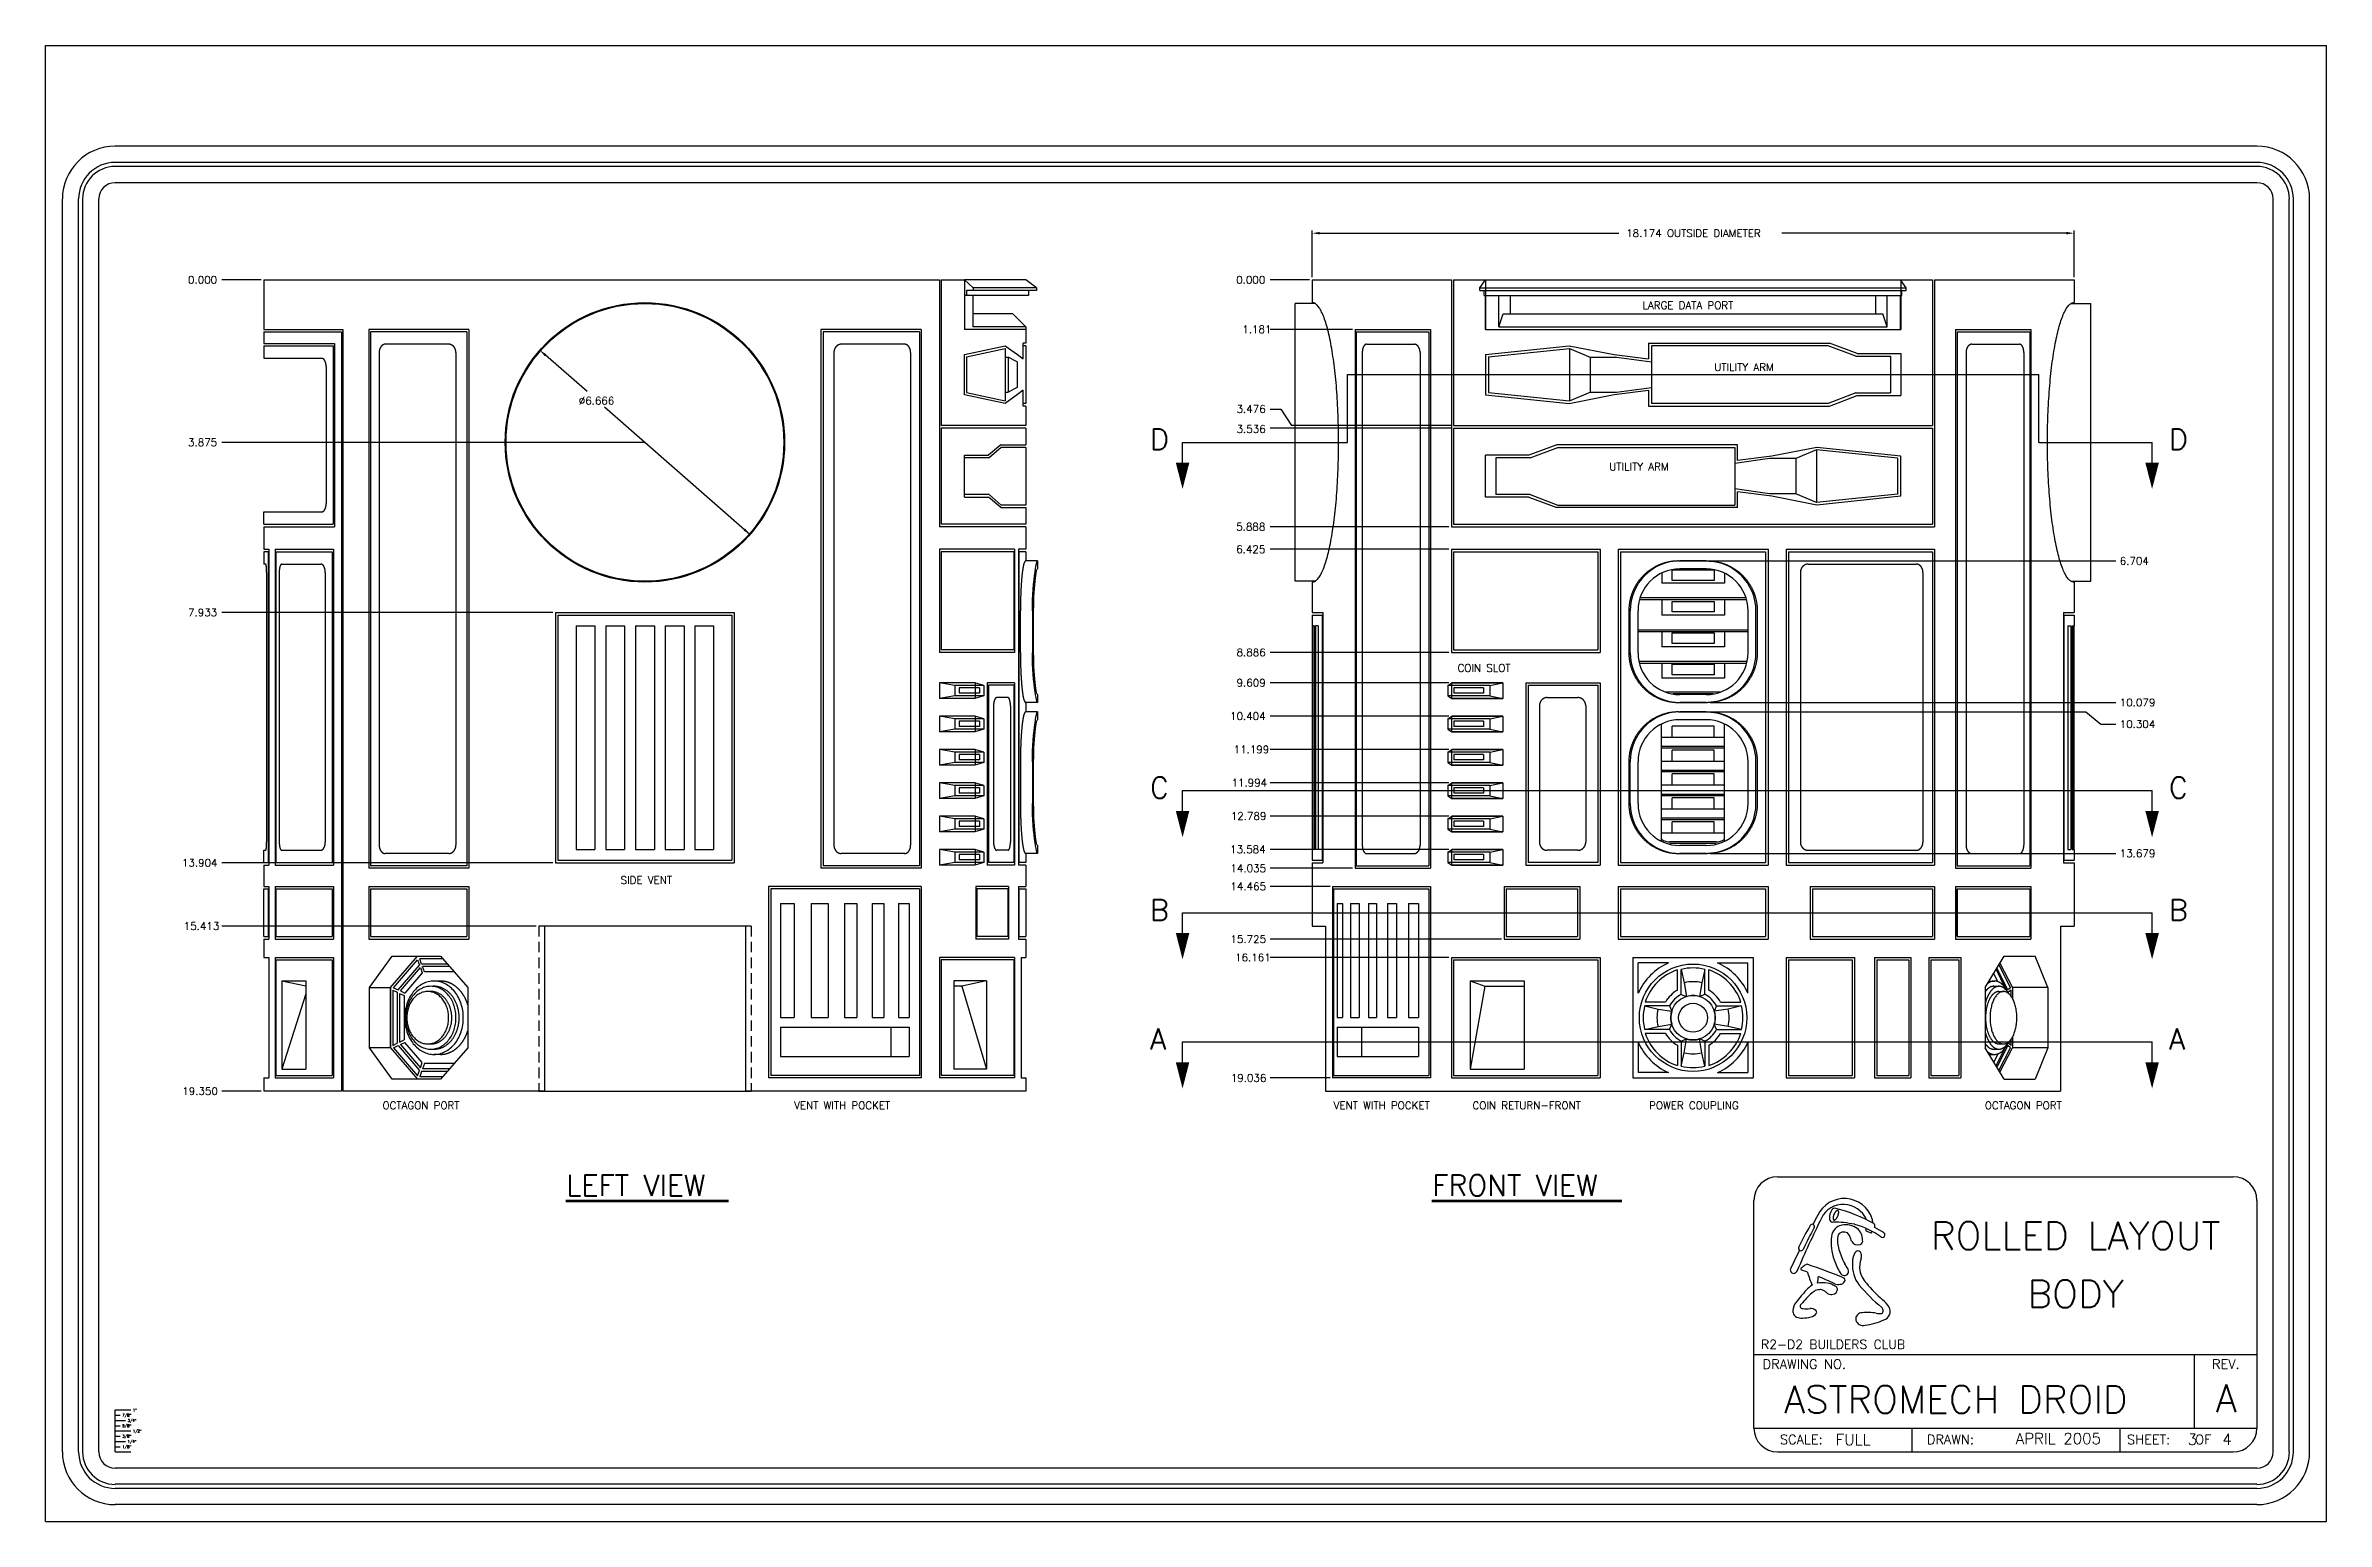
# Model space of a CAD drawing. Extents: x 0 to 54.4, y 0 to 35.2.
import ezdxf
from ezdxf.enums import TextEntityAlignment as Align

# ---------------------------------------------------------------- set-up
doc = ezdxf.new("R2010")
doc.units = 0
doc.linetypes.add('HIDDEN', pattern=[0.375, 0.25, -0.125])
doc.layers.get('0').update_dxf_attribs({"linetype": 'CONTINUOUS'})
for name, color, linetype in [('BODY', 7, 'CONTINUOUS'), ('BODY_PANELS', 2, 'CONTINUOUS'), ('DIMENSIONS', 1, 'CONTINUOUS'), ('FORM', 5, 'CONTINUOUS')]:
    doc.layers.add(name, color=color, linetype=linetype)
doc.styles.get("Standard").update_dxf_attribs({"font": 'simplex.shx'})

msp = doc.modelspace()

# ---------------------------------------------------------------- texts
for s, p in [('7/8"', (1.831, 2.499)), ('5/8"', (1.831, 2.249)), ('3/4"', (1.956, 2.374)), ('1"', (2.081, 2.624)), ('1/2"', (2.081, 2.124)), ('3/8"', (1.831, 1.999)), ('1/8"', (1.831, 1.749)), ('1/4"', (1.956, 1.874))]:
    msp.add_text(s, height=0.0625).set_placement(p)
at = {"layer": 'BODY_PANELS'}
for s, p in [('LARGE DATA PORT', (39.17, 28.916)), ('UTILITY ARM', (40.51, 27.44)), ('UTILITY ARM', (38.003, 25.067)), ('COIN SLOT', (34.309, 20.265)), ('SIDE VENT', (14.328, 15.206)), ('OCTAGON PORT', (8.953, 9.832)), ('VENT WITH POCKET', (18.999, 9.832)), ('VENT WITH POCKET', (31.867, 9.832)), ('COIN RETURN-FRONT', (35.325, 9.832)), ('POWER COUPLING', (39.315, 9.832)), ('OCTAGON PORT', (47.17, 9.832))]:
    msp.add_text(s, height=0.18, dxfattribs=at).set_placement(p, align=Align.CENTER)
at = {"layer": 'DIMENSIONS'}
for s, height, p in [('18.174 OUTSIDE DIAMETER', 0.18, (37.698, 30.636)), ('0.000', 0.18, (3.397, 29.522)), ('0.000', 0.18, (28.397, 29.522)), ('1.181', 0.18, (28.543, 28.341)), ('∅6.666', 0.18, (12.715, 26.64)), ('3.476', 0.18, (28.406, 26.442)), ('3.536', 0.18, (28.406, 25.965)), ('3.875', 0.18, (3.397, 25.647)), ('D', 0.5, (26.342, 25.556)), ('D', 0.5, (50.644, 25.556)), ('5.888', 0.18, (28.397, 23.634)), ('6.425', 0.18, (28.397, 23.097)), ('6.704', 0.18, (49.471, 22.818)), ('7.933', 0.18, (3.397, 21.589)), ('8.886', 0.18, (28.406, 20.636)), ('9.609', 0.18, (28.406, 19.913)), ('10.079', 0.18, (49.471, 19.443)), ('10.404', 0.18, (28.251, 19.118)), ('10.304', 0.18, (49.471, 18.925)), ('11.199', 0.18, (28.337, 18.323)), ('C', 0.5, (26.342, 17.249)), ('11.994', 0.18, (28.286, 17.528)), ('C', 0.5, (50.644, 17.249)), ('12.789', 0.18, (28.268, 16.733)), ('13.904', 0.18, (3.251, 15.618)), ('13.584', 0.18, (28.251, 15.938)), ('13.679', 0.18, (49.471, 15.843)), ('14.035', 0.18, (28.26, 15.487)), ('14.465', 0.18, (28.26, 15.057)), ('B', 0.5, (26.342, 14.336)), ('B', 0.5, (50.644, 14.336)), ('15.413', 0.18, (3.294, 14.109)), ('15.725', 0.18, (28.26, 13.797)), ('16.161', 0.18, (28.371, 13.361)), ('A', 0.5, (26.342, 11.256)), ('A', 0.5, (50.644, 11.256)), ('19.350', 0.18, (3.26, 10.172)), ('19.036', 0.18, (28.268, 10.486)), ('LEFT VIEW', 0.5, (12.415, 7.764)), ('FRONT VIEW', 0.5, (33.075, 7.764))]:
    msp.add_text(s, height=height, dxfattribs=at).set_placement(p)
at = {"layer": 'FORM'}
for s, height, p in [('ROLLED LAYOUT', 0.65501, (48.419, 6.486)), ('BODY', 0.655, (48.419, 5.1))]:
    msp.add_text(s, height=height, dxfattribs=at).set_placement(p, align=Align.CENTER)
at = {"layer": 'FORM', "color": 7}
msp.add_text('R2-D2 BUILDERS CLUB', height=0.21662, dxfattribs=at).set_placement((40.915, 4.113))
at = {"layer": 'FORM', "linetype": 'CONTINUOUS'}
for s, height, p in [('DRAWING NO.', 0.22637, (40.953, 3.638)), ('SCALE:', 0.2264, (41.366, 1.842)), ('DRAWN:', 0.2264, (44.87, 1.842)), ('SHEET:   OF', 0.22637, (49.645, 1.84))]:
    msp.add_text(s, height=height, dxfattribs=at).set_placement(p)
msp.add_text('REV.', height=0.2264, dxfattribs=at).set_placement((52.002, 3.638), align=Align.CENTER)
at = {"layer": 'FORM'}
for s, height, p in [('ASTROMECH DROID', 0.65501, (41.46, 2.582)), ('A', 0.655, (51.755, 2.607)), ('FULL', 0.262, (42.697, 1.817)), ('3   4', 0.262, (51.092, 1.825))]:
    msp.add_text(s, height=height, dxfattribs=at).set_placement(p)
msp.add_text('APRIL 2005', height=0.262, dxfattribs=at).set_placement((49.023, 1.845), align=Align.RIGHT)

# ---------------------------------------------------------------- linework, layer by layer
for p, q in [((0, 0), (0, 35.2)), ((0, 35.2), (54.4, 35.2)), ((54.4, 0), (54.4, 35.2)), ((1.657, 1.657), (1.657, 2.657)), ((1.657, 2.657), (2.032, 2.657)), ((1.657, 2.532), (1.782, 2.532)), ((1.657, 2.407), (1.907, 2.407)), ((1.657, 2.282), (1.782, 2.282)), ((1.657, 2.157), (2.032, 2.157)), ((1.657, 2.032), (1.782, 2.032)), ((1.657, 1.907), (1.907, 1.907)), ((1.657, 1.782), (1.782, 1.782)), ((1.657, 1.657), (2.032, 1.657)), ((0, 0), (54.4, 0))]:
    msp.add_line(p, q)
at = {"layer": 'BODY'}
for p, q in [((5.207, 29.612), (21.321, 29.612)), ((5.207, 29.612), (5.207, 28.431)), ((21.321, 29.612), (21.321, 23.724)), ((21.359, 29.612), (21.359, 26.136)), ((21.359, 29.612), (21.913, 29.612)), ((21.913, 29.612), (21.913, 28.431)), ((30.207, 29.612), (30.207, 29.07)), ((30.207, 29.612), (33.532, 29.612)), ((33.532, 29.612), (33.532, 23.724)), ((33.579, 29.612), (33.579, 26.136)), ((33.579, 29.612), (34.342, 29.612)), ((34.342, 29.612), (34.342, 28.431)), ((44.246, 29.612), (45.009, 29.612)), ((44.246, 29.612), (44.246, 28.431)), ((45.009, 29.612), (45.009, 26.136)), ((45.056, 29.612), (45.056, 23.724)), ((45.056, 29.612), (48.381, 29.612)), ((48.381, 29.612), (48.381, 29.07)), ((5.207, 28.431), (7.091, 28.431)), ((5.207, 28.371), (7.054, 28.371)), ((5.207, 28.371), (5.207, 28.096)), ((7.054, 28.371), (7.054, 10.262)), ((7.091, 28.431), (7.091, 10.262)), ((7.706, 28.431), (7.706, 15.577)), ((10.097, 28.431), (7.706, 28.431)), ((10.097, 28.431), (10.097, 15.577)), ((18.491, 28.431), (18.491, 15.577)), ((20.882, 28.431), (18.491, 28.431)), ((20.882, 28.431), (20.882, 15.577)), ((23.381, 28.431), (21.913, 28.431)), ((23.381, 28.431), (23.381, 28.102)), ((31.234, 28.431), (31.234, 15.577)), ((31.234, 28.431), (33.035, 28.431)), ((33.035, 28.431), (33.035, 15.577)), ((34.342, 28.431), (44.246, 28.431)), ((45.553, 28.431), (45.553, 15.577)), ((45.553, 28.431), (47.353, 28.431)), ((47.353, 28.431), (47.353, 15.577)), ((5.207, 28.096), (6.891, 28.096)), ((6.891, 28.096), (6.891, 23.724)), ((21.913, 27.833), (22.887, 28.041)), ((21.913, 26.873), (21.913, 27.833)), ((22.887, 28.041), (23.184, 27.831)), ((23.184, 27.831), (23.319, 27.727)), ((23.319, 27.727), (23.319, 28.102)), ((23.381, 28.102), (23.319, 28.102)), ((34.342, 27.833), (36.339, 28.041)), ((34.342, 27.833), (34.342, 26.873)), ((36.339, 28.041), (37.414, 27.831)), ((37.414, 27.831), (38.234, 27.727)), ((38.234, 28.102), (38.234, 27.727)), ((38.234, 28.102), (42.545, 28.102)), ((43.211, 27.853), (42.545, 28.102)), ((43.211, 27.853), (44.246, 27.853)), ((44.246, 27.853), (44.246, 26.853)), ((22.887, 26.666), (21.913, 26.873)), ((23.184, 26.875), (22.887, 26.666)), ((23.319, 26.98), (23.184, 26.875)), ((23.319, 26.604), (23.319, 26.98)), ((34.342, 26.873), (36.339, 26.666)), ((36.339, 26.666), (37.414, 26.875)), ((37.414, 26.875), (38.234, 26.98)), ((38.234, 26.98), (38.234, 26.604)), ((42.545, 26.604), (43.211, 26.853)), ((43.211, 26.853), (44.246, 26.853)), ((23.381, 26.136), (21.359, 26.136)), ((23.381, 26.604), (23.319, 26.604)), ((23.381, 26.604), (23.381, 26.136)), ((23.381, 26.604), (23.381, 26.136)), ((33.579, 26.136), (45.009, 26.136)), ((38.234, 26.604), (42.545, 26.604)), ((23.381, 26.076), (21.359, 26.076)), ((21.359, 26.076), (21.359, 23.784)), ((22.78, 25.679), (22.493, 25.43)), ((22.78, 25.679), (23.381, 25.679)), ((23.381, 26.076), (23.381, 25.679)), ((23.381, 26.076), (23.381, 25.679)), ((33.579, 26.076), (33.579, 23.784)), ((33.579, 26.076), (45.009, 26.076)), ((36.043, 25.679), (35.377, 25.43)), ((40.354, 25.679), (36.043, 25.679)), ((40.354, 25.303), (40.354, 25.679)), ((42.249, 25.617), (41.173, 25.408)), ((44.246, 25.41), (42.249, 25.617)), ((45.009, 26.076), (45.009, 23.784)), ((21.913, 24.43), (21.913, 25.43)), ((21.913, 25.43), (22.493, 25.43)), ((35.377, 25.43), (34.342, 25.43)), ((34.342, 24.43), (34.342, 25.43)), ((41.173, 25.408), (40.354, 25.303)), ((44.246, 24.45), (44.246, 25.41)), ((41.173, 24.452), (40.354, 24.556)), ((40.354, 24.181), (40.354, 24.556)), ((21.913, 24.43), (22.493, 24.43)), ((22.78, 24.181), (22.493, 24.43)), ((22.78, 24.181), (23.381, 24.181)), ((23.381, 24.181), (23.381, 23.784)), ((35.377, 24.43), (34.342, 24.43)), ((35.377, 24.43), (36.043, 24.181)), ((40.354, 24.181), (36.043, 24.181)), ((42.249, 24.242), (41.173, 24.452)), ((44.246, 24.45), (42.249, 24.242)), ((5.207, 23.724), (6.891, 23.724)), ((5.207, 23.724), (5.207, 23.187)), ((23.381, 23.724), (21.321, 23.724)), ((23.381, 23.784), (21.359, 23.784)), ((23.381, 23.724), (23.381, 23.187)), ((33.532, 23.724), (45.056, 23.724)), ((33.579, 23.784), (45.009, 23.784)), ((5.207, 23.187), (5.321, 23.187)), ((5.321, 23.187), (5.321, 15.653)), ((5.479, 23.187), (5.479, 15.653)), ((5.479, 23.187), (6.869, 23.187)), ((6.869, 23.187), (6.869, 15.653)), ((21.321, 23.187), (21.321, 20.726)), ((23.106, 23.187), (21.321, 23.187)), ((23.106, 23.187), (23.106, 20.726)), ((23.381, 23.187), (23.203, 23.187)), ((23.203, 23.187), (23.203, 15.653)), ((33.532, 23.187), (33.532, 20.726)), ((33.532, 23.187), (37.077, 23.187)), ((37.077, 23.187), (37.077, 20.726)), ((37.505, 23.187), (41.083, 23.187)), ((37.505, 23.187), (37.505, 15.653)), ((41.083, 23.187), (41.083, 15.653)), ((41.511, 23.187), (41.511, 15.653)), ((41.511, 23.187), (45.056, 23.187)), ((45.056, 23.187), (45.056, 15.653)), ((30.207, 22.404), (30.207, 21.679)), ((48.381, 22.404), (48.381, 21.679)), ((12.16, 21.679), (12.16, 15.708)), ((12.16, 21.679), (16.427, 21.679)), ((16.427, 21.679), (16.427, 15.708)), ((30.207, 21.679), (30.461, 21.679)), ((30.461, 21.679), (30.461, 15.708)), ((48.127, 21.679), (48.127, 15.708)), ((48.127, 21.679), (48.381, 21.679)), ((23.106, 20.726), (21.321, 20.726)), ((33.532, 20.726), (37.077, 20.726)), ((21.321, 20.003), (21.321, 19.628)), ((22.168, 20.003), (21.321, 20.003)), ((22.168, 19.628), (21.321, 19.628)), ((22.168, 20.003), (22.168, 19.628)), ((23.106, 20.003), (22.46, 20.003)), ((22.46, 20.003), (22.46, 15.653)), ((23.106, 20.003), (23.106, 15.653)), ((33.532, 20.003), (33.532, 19.628)), ((33.532, 20.003), (34.759, 20.003)), ((33.532, 19.628), (34.759, 19.628)), ((34.759, 20.003), (34.759, 19.628)), ((35.308, 20.003), (35.308, 15.653)), ((35.308, 20.003), (37.077, 20.003)), ((37.077, 20.003), (37.077, 15.653)), ((21.321, 19.208), (21.321, 18.833)), ((22.168, 19.208), (21.321, 19.208)), ((22.168, 19.208), (22.168, 18.833)), ((33.532, 19.208), (34.759, 19.208)), ((33.532, 19.208), (33.532, 18.833)), ((34.759, 19.208), (34.759, 18.833)), ((22.168, 18.833), (21.321, 18.833)), ((33.532, 18.833), (34.759, 18.833)), ((21.321, 18.413), (21.321, 18.038)), ((22.168, 18.413), (21.321, 18.413)), ((22.168, 18.038), (21.321, 18.038)), ((22.168, 18.413), (22.168, 18.038)), ((33.532, 18.413), (34.759, 18.413)), ((33.532, 18.413), (33.532, 18.038)), ((33.532, 18.038), (34.759, 18.038)), ((34.759, 18.413), (34.759, 18.038)), ((21.321, 17.618), (21.321, 17.243)), ((22.168, 17.618), (21.321, 17.618)), ((22.168, 17.618), (22.168, 17.243)), ((33.532, 17.618), (34.759, 17.618)), ((33.532, 17.618), (33.532, 17.243)), ((34.759, 17.618), (34.759, 17.243)), ((22.168, 17.243), (21.321, 17.243)), ((33.532, 17.243), (34.759, 17.243)), ((21.321, 16.823), (21.321, 16.448)), ((22.168, 16.823), (21.321, 16.823)), ((22.168, 16.448), (21.321, 16.448)), ((22.168, 16.823), (22.168, 16.448)), ((33.532, 16.823), (34.759, 16.823)), ((33.532, 16.823), (33.532, 16.448)), ((33.532, 16.448), (34.759, 16.448)), ((34.759, 16.823), (34.759, 16.448)), ((21.321, 16.028), (21.321, 15.653)), ((22.168, 16.028), (21.321, 16.028)), ((22.168, 16.028), (22.168, 15.653)), ((33.532, 16.028), (34.759, 16.028)), ((33.532, 16.028), (33.532, 15.653)), ((34.759, 16.028), (34.759, 15.653)), ((5.207, 15.653), (5.321, 15.653)), ((5.207, 15.653), (5.207, 15.147)), ((5.479, 15.653), (6.869, 15.653)), ((10.097, 15.577), (7.706, 15.577)), ((12.16, 15.708), (16.427, 15.708)), ((20.882, 15.577), (18.491, 15.577)), ((22.168, 15.653), (21.321, 15.653)), ((23.106, 15.653), (22.46, 15.653)), ((23.381, 15.653), (23.203, 15.653)), ((23.381, 15.653), (23.381, 15.147)), ((30.207, 15.708), (30.207, 14.199)), ((30.207, 15.708), (30.461, 15.708)), ((31.234, 15.577), (33.035, 15.577)), ((33.532, 15.653), (34.759, 15.653)), ((35.308, 15.653), (37.077, 15.653)), ((37.505, 15.653), (41.083, 15.653)), ((41.511, 15.653), (45.056, 15.653)), ((45.553, 15.577), (47.353, 15.577)), ((48.127, 15.708), (48.381, 15.708)), ((48.381, 15.708), (48.381, 14.199)), ((5.207, 15.147), (5.321, 15.147)), ((5.321, 15.147), (5.321, 13.887)), ((5.479, 15.147), (6.869, 15.147)), ((5.479, 15.147), (5.479, 13.887)), ((6.869, 15.147), (6.869, 13.887)), ((7.706, 15.147), (10.097, 15.147)), ((7.706, 15.147), (7.706, 13.887)), ((10.097, 15.147), (10.097, 13.887)), ((20.882, 15.147), (17.24, 15.147)), ((17.24, 15.147), (17.24, 10.576)), ((20.882, 15.147), (20.882, 10.576)), ((22.97, 15.147), (22.185, 15.147)), ((22.185, 15.147), (22.185, 13.887)), ((22.97, 15.147), (22.97, 13.887)), ((23.203, 15.147), (23.203, 13.887)), ((23.203, 15.147), (23.381, 15.147)), ((30.698, 15.147), (30.698, 10.576)), ((30.698, 15.147), (33.035, 15.147)), ((33.035, 15.147), (33.035, 10.576)), ((34.788, 15.147), (36.594, 15.147)), ((34.788, 15.147), (34.788, 13.887)), ((36.594, 15.147), (36.594, 13.887)), ((37.505, 15.147), (41.083, 15.147)), ((37.505, 15.147), (37.505, 13.887)), ((41.083, 15.147), (41.083, 13.887)), ((42.088, 15.147), (45.056, 15.147)), ((42.088, 15.147), (42.088, 13.887)), ((45.056, 15.147), (45.056, 13.887)), ((45.553, 15.147), (47.353, 15.147)), ((45.553, 15.147), (45.553, 13.887)), ((47.353, 15.147), (47.353, 13.887)), ((16.691, 14.199), (11.896, 14.199)), ((11.896, 14.199), (11.896, 10.262)), ((16.691, 14.199), (16.691, 10.262)), ((30.207, 14.199), (30.529, 14.199)), ((30.529, 14.199), (30.529, 10.262)), ((48.059, 14.199), (48.059, 10.262)), ((48.059, 14.199), (48.381, 14.199)), ((5.207, 13.887), (5.321, 13.887)), ((5.207, 13.887), (5.207, 13.451)), ((5.479, 13.887), (6.869, 13.887)), ((7.706, 13.887), (10.097, 13.887)), ((22.97, 13.887), (22.185, 13.887)), ((23.203, 13.887), (23.381, 13.887)), ((23.381, 13.887), (23.381, 13.451)), ((34.788, 13.887), (36.594, 13.887)), ((37.505, 13.887), (41.083, 13.887)), ((42.088, 13.887), (45.056, 13.887)), ((45.553, 13.887), (47.353, 13.887)), ((5.207, 13.451), (5.321, 13.451)), ((5.321, 13.451), (5.321, 10.576)), ((5.479, 13.451), (6.869, 13.451)), ((5.479, 13.451), (5.479, 10.576)), ((6.869, 13.451), (6.869, 10.576)), ((7.728, 12.732), (8.269, 13.482)), ((8.269, 13.482), (9.418, 13.482)), ((9.418, 13.482), (10.069, 12.732)), ((23.106, 13.451), (21.321, 13.451)), ((21.321, 13.451), (21.321, 10.576)), ((23.106, 13.451), (23.106, 10.576)), ((23.267, 13.451), (23.267, 10.576)), ((23.267, 13.451), (23.381, 13.451)), ((33.532, 13.451), (37.077, 13.451)), ((33.532, 13.451), (33.532, 10.576)), ((37.077, 13.451), (37.077, 10.576)), ((37.859, 13.451), (37.859, 10.576)), ((37.859, 13.451), (40.729, 13.451)), ((40.729, 13.451), (40.729, 10.576)), ((41.511, 13.451), (41.511, 10.576)), ((41.511, 13.451), (43.147, 13.451)), ((43.147, 13.451), (43.147, 10.576)), ((43.625, 13.451), (43.625, 10.576)), ((43.625, 13.451), (44.488, 13.451)), ((44.488, 13.451), (44.488, 10.576)), ((44.918, 13.451), (44.918, 10.576)), ((44.918, 13.451), (45.679, 13.451)), ((45.679, 13.451), (45.679, 10.576)), ((46.258, 12.732), (46.716, 13.482)), ((46.716, 13.482), (47.451, 13.482)), ((47.754, 12.732), (47.451, 13.482)), ((7.728, 11.295), (7.728, 12.732)), ((10.069, 12.732), (10.069, 11.295)), ((46.258, 12.732), (46.258, 11.295)), ((47.754, 12.732), (47.754, 11.295)), ((8.269, 10.545), (7.728, 11.295)), ((10.069, 11.295), (9.418, 10.545)), ((46.716, 10.545), (46.258, 11.295)), ((47.754, 11.295), (47.451, 10.545)), ((5.207, 10.576), (5.321, 10.576)), ((5.207, 10.576), (5.207, 10.262)), ((5.479, 10.576), (6.869, 10.576)), ((9.418, 10.545), (8.269, 10.545)), ((20.882, 10.576), (17.24, 10.576)), ((23.106, 10.576), (21.321, 10.576)), ((23.267, 10.576), (23.381, 10.576)), ((23.381, 10.576), (23.381, 10.262)), ((33.035, 10.576), (30.698, 10.576)), ((33.532, 10.576), (37.077, 10.576)), ((37.859, 10.576), (40.729, 10.576)), ((41.511, 10.576), (43.147, 10.576)), ((43.625, 10.576), (44.488, 10.576)), ((44.918, 10.576), (45.679, 10.576)), ((46.716, 10.545), (47.451, 10.545)), ((7.054, 10.262), (5.207, 10.262)), ((11.896, 10.262), (7.091, 10.262)), ((23.381, 10.262), (16.691, 10.262)), ((30.529, 10.262), (48.059, 10.262))]:
    msp.add_line(p, q, dxfattribs=at)
for points in [[(30.207, 22.404, 0), (30.223, 22.405, 0), (30.238, 22.408, 0), (30.253, 22.413, 0), (30.269, 22.42, 0), (30.285, 22.429, 0), (30.3, 22.44, 0), (30.315, 22.453, 0), (30.331, 22.468, 0), (30.346, 22.485, 0), (30.361, 22.503, 0), (30.376, 22.524, 0), (30.391, 22.547, 0), (30.406, 22.572, 0), (30.42, 22.599, 0), (30.435, 22.627, 0), (30.449, 22.657, 0), (30.464, 22.69, 0), (30.478, 22.724, 0), (30.492, 22.759, 0), (30.506, 22.797, 0), (30.519, 22.837, 0), (30.532, 22.878, 0), (30.546, 22.921, 0), (30.559, 22.965, 0), (30.572, 23.012, 0), (30.584, 23.06, 0), (30.597, 23.109, 0), (30.609, 23.16, 0), (30.621, 23.213, 0), (30.632, 23.267, 0), (30.644, 23.323, 0), (30.655, 23.38, 0), (30.666, 23.438, 0), (30.676, 23.498, 0), (30.686, 23.56, 0), (30.697, 23.622, 0), (30.706, 23.686, 0), (30.716, 23.751, 0), (30.725, 23.817, 0), (30.733, 23.885, 0), (30.742, 23.953, 0), (30.75, 24.023, 0), (30.758, 24.094, 0), (30.765, 24.166, 0), (30.773, 24.238, 0), (30.779, 24.312, 0), (30.786, 24.386, 0), (30.792, 24.461, 0), (30.798, 24.537, 0), (30.803, 24.614, 0), (30.808, 24.691, 0), (30.813, 24.769, 0), (30.817, 24.848, 0), (30.821, 24.927, 0), (30.825, 25.006, 0), (30.828, 25.086, 0), (30.831, 25.167, 0), (30.833, 25.248, 0), (30.835, 25.329, 0), (30.837, 25.41, 0), (30.838, 25.491, 0), (30.84, 25.573, 0), (30.84, 25.655, 0), (30.84, 25.737, 0), (30.84, 25.819, 0), (30.84, 25.9, 0), (30.838, 25.982, 0), (30.837, 26.063, 0), (30.835, 26.145, 0), (30.833, 26.226, 0), (30.831, 26.306, 0), (30.828, 26.387, 0), (30.825, 26.467, 0), (30.821, 26.547, 0), (30.817, 26.626, 0), (30.813, 26.704, 0), (30.808, 26.782, 0), (30.803, 26.86, 0), (30.798, 26.936, 0), (30.792, 27.012, 0), (30.786, 27.087, 0), (30.779, 27.162, 0), (30.773, 27.235, 0), (30.765, 27.308, 0), (30.758, 27.38, 0), (30.75, 27.45, 0), (30.742, 27.52, 0), (30.733, 27.588, 0), (30.725, 27.656, 0), (30.716, 27.722, 0), (30.706, 27.787, 0), (30.697, 27.851, 0), (30.686, 27.914, 0), (30.676, 27.975, 0), (30.666, 28.035, 0), (30.655, 28.093, 0), (30.644, 28.151, 0), (30.632, 28.206, 0), (30.621, 28.26, 0), (30.609, 28.313, 0), (30.597, 28.364, 0), (30.584, 28.414, 0), (30.572, 28.462, 0), (30.559, 28.508, 0), (30.546, 28.553, 0), (30.532, 28.596, 0), (30.519, 28.637, 0), (30.506, 28.676, 0), (30.492, 28.714, 0), (30.478, 28.75, 0), (30.464, 28.784, 0), (30.449, 28.816, 0), (30.435, 28.846, 0), (30.42, 28.875, 0), (30.406, 28.901, 0), (30.391, 28.926, 0), (30.376, 28.949, 0), (30.361, 28.97, 0), (30.346, 28.989, 0), (30.331, 29.006, 0), (30.315, 29.021, 0), (30.3, 29.034, 0), (30.285, 29.045, 0), (30.269, 29.054, 0), (30.253, 29.061, 0), (30.238, 29.066, 0), (30.223, 29.069, 0), (30.207, 29.07, 0)], [(48.381, 22.404, 0), (48.365, 22.405, 0), (48.35, 22.408, 0), (48.334, 22.413, 0), (48.319, 22.42, 0), (48.303, 22.429, 0), (48.288, 22.44, 0), (48.273, 22.453, 0), (48.257, 22.468, 0), (48.242, 22.485, 0), (48.227, 22.503, 0), (48.212, 22.524, 0), (48.197, 22.547, 0), (48.182, 22.572, 0), (48.168, 22.599, 0), (48.153, 22.627, 0), (48.139, 22.657, 0), (48.124, 22.69, 0), (48.11, 22.724, 0), (48.096, 22.759, 0), (48.082, 22.797, 0), (48.069, 22.837, 0), (48.055, 22.878, 0), (48.042, 22.921, 0), (48.029, 22.965, 0), (48.016, 23.012, 0), (48.004, 23.06, 0), (47.991, 23.109, 0), (47.979, 23.16, 0), (47.967, 23.213, 0), (47.956, 23.267, 0), (47.944, 23.323, 0), (47.933, 23.38, 0), (47.922, 23.438, 0), (47.912, 23.498, 0), (47.901, 23.56, 0), (47.891, 23.622, 0), (47.882, 23.686, 0), (47.872, 23.751, 0), (47.863, 23.817, 0), (47.854, 23.885, 0), (47.846, 23.953, 0), (47.838, 24.023, 0), (47.83, 24.094, 0), (47.822, 24.166, 0), (47.815, 24.238, 0), (47.808, 24.312, 0), (47.802, 24.386, 0), (47.796, 24.461, 0), (47.79, 24.537, 0), (47.785, 24.614, 0), (47.78, 24.691, 0), (47.775, 24.769, 0), (47.77, 24.848, 0), (47.767, 24.927, 0), (47.763, 25.006, 0), (47.76, 25.086, 0), (47.757, 25.167, 0), (47.755, 25.248, 0), (47.752, 25.329, 0), (47.751, 25.41, 0), (47.749, 25.491, 0), (47.748, 25.573, 0), (47.748, 25.655, 0), (47.748, 25.737, 0), (47.748, 25.819, 0), (47.748, 25.9, 0), (47.749, 25.982, 0), (47.751, 26.063, 0), (47.752, 26.145, 0), (47.755, 26.226, 0), (47.757, 26.306, 0), (47.76, 26.387, 0), (47.763, 26.467, 0), (47.767, 26.547, 0), (47.77, 26.626, 0), (47.775, 26.704, 0), (47.78, 26.782, 0), (47.785, 26.86, 0), (47.79, 26.936, 0), (47.796, 27.012, 0), (47.802, 27.087, 0), (47.808, 27.162, 0), (47.815, 27.235, 0), (47.822, 27.308, 0), (47.83, 27.38, 0), (47.838, 27.45, 0), (47.846, 27.52, 0), (47.854, 27.588, 0), (47.863, 27.656, 0), (47.872, 27.722, 0), (47.882, 27.787, 0), (47.891, 27.851, 0), (47.901, 27.914, 0), (47.912, 27.975, 0), (47.922, 28.035, 0), (47.933, 28.093, 0), (47.944, 28.151, 0), (47.956, 28.206, 0), (47.967, 28.26, 0), (47.979, 28.313, 0), (47.991, 28.364, 0), (48.004, 28.414, 0), (48.016, 28.462, 0), (48.029, 28.508, 0), (48.042, 28.553, 0), (48.055, 28.596, 0), (48.069, 28.637, 0), (48.082, 28.676, 0), (48.096, 28.714, 0), (48.11, 28.75, 0), (48.124, 28.784, 0), (48.139, 28.816, 0), (48.153, 28.846, 0), (48.168, 28.875, 0), (48.182, 28.901, 0), (48.197, 28.926, 0), (48.212, 28.949, 0), (48.227, 28.97, 0), (48.242, 28.989, 0), (48.257, 29.006, 0), (48.273, 29.021, 0), (48.288, 29.034, 0), (48.303, 29.045, 0), (48.319, 29.054, 0), (48.334, 29.061, 0), (48.35, 29.066, 0), (48.365, 29.069, 0), (48.381, 29.07, 0)]]:
    msp.add_polyline3d(points, dxfattribs=at)
msp.add_circle((14.294, 25.737), 3.333, dxfattribs=at)
at = {"layer": 'BODY_PANELS'}
for p, q in [((23.381, 29.612), (21.913, 29.612)), ((22.125, 29.424), (21.915, 29.612)), ((23.631, 29.424), (22.125, 29.424)), ((22.125, 29.424), (22.125, 29.362)), ((23.631, 29.424), (23.381, 29.612)), ((23.631, 29.424), (23.631, 29.362)), ((34.209, 29.424), (34.345, 29.612)), ((34.209, 29.362), (34.209, 29.424)), ((34.209, 29.424), (44.379, 29.424)), ((34.345, 29.612), (44.243, 29.612)), ((44.379, 29.424), (44.243, 29.612)), ((44.379, 29.362), (44.379, 29.424)), ((21.915, 29.237), (21.915, 28.431)), ((23.443, 29.237), (21.915, 29.237)), ((23.631, 29.362), (21.967, 29.362)), ((21.967, 29.362), (21.967, 29.237)), ((22.113, 29.237), (22.113, 28.493)), ((23.443, 29.362), (23.443, 29.237)), ((29.807, 22.424), (29.807, 29.049)), ((30.277, 29.049), (29.807, 29.049)), ((34.209, 29.362), (44.379, 29.362)), ((34.311, 29.237), (34.311, 29.362)), ((34.311, 29.237), (44.277, 29.237)), ((34.345, 28.431), (34.345, 29.237)), ((34.664, 28.493), (34.664, 29.237)), ((34.936, 28.806), (34.936, 29.237)), ((43.652, 28.806), (43.652, 29.237)), ((43.924, 28.493), (43.924, 29.237)), ((44.243, 28.431), (44.243, 29.237)), ((44.277, 29.237), (44.277, 29.362)), ((48.311, 29.049), (48.78, 29.049)), ((48.78, 22.424), (48.78, 29.049)), ((7.748, 28.371), (7.748, 15.637)), ((10.044, 28.371), (7.748, 28.371)), ((10.044, 28.371), (10.044, 15.637)), ((18.544, 28.371), (18.544, 15.637)), ((20.84, 28.371), (18.544, 28.371)), ((20.84, 28.371), (20.84, 15.637)), ((23.381, 28.431), (21.915, 28.431)), ((23.068, 28.806), (22.113, 28.806)), ((23.381, 28.493), (22.113, 28.493)), ((23.381, 28.493), (23.068, 28.806)), ((23.381, 28.493), (23.381, 28.431)), ((31.262, 28.371), (31.262, 15.637)), ((31.262, 28.371), (32.992, 28.371)), ((32.992, 28.371), (32.992, 15.637)), ((34.345, 28.431), (44.243, 28.431)), ((34.664, 28.493), (34.766, 28.806)), ((34.664, 28.493), (43.924, 28.493)), ((34.766, 28.806), (43.822, 28.806)), ((43.924, 28.493), (43.822, 28.806)), ((45.596, 28.371), (45.596, 15.637)), ((45.596, 28.371), (47.326, 28.371)), ((47.326, 28.371), (47.326, 15.637)), ((5.207, 28.036), (6.857, 28.036)), ((5.207, 28.036), (5.207, 27.742)), ((6.857, 28.036), (6.857, 23.784)), ((7.956, 27.88), (7.956, 16.128)), ((9.615, 28.077), (8.099, 28.077)), ((9.786, 27.88), (9.786, 16.128)), ((18.803, 27.88), (18.803, 16.128)), ((20.49, 28.077), (18.973, 28.077)), ((20.632, 27.88), (20.632, 16.128)), ((21.962, 27.779), (22.889, 27.978)), ((21.962, 27.779), (21.962, 26.927)), ((22.889, 27.978), (22.889, 26.728)), ((22.889, 27.772), (22.96, 27.772)), ((22.96, 27.772), (22.96, 26.934)), ((23.171, 27.657), (22.96, 27.772)), ((23.381, 28.041), (23.319, 28.041)), ((23.381, 28.041), (23.381, 26.666)), ((31.404, 27.88), (31.404, 16.128)), ((31.504, 28.077), (32.647, 28.077)), ((32.783, 27.88), (32.783, 16.128)), ((34.419, 27.779), (36.348, 27.978)), ((34.419, 27.779), (34.419, 26.927)), ((36.348, 27.978), (36.842, 27.772)), ((36.348, 27.978), (36.348, 26.728)), ((36.842, 27.772), (37.47, 27.772)), ((36.842, 27.772), (36.842, 26.934)), ((36.842, 27.772), (36.842, 26.934)), ((37.47, 27.772), (38.299, 27.657)), ((42.516, 28.041), (38.299, 28.041)), ((38.299, 28.041), (38.299, 26.666)), ((43.179, 27.791), (42.516, 28.041)), ((43.179, 27.791), (44, 27.791)), ((44, 27.791), (44, 26.916)), ((45.805, 27.88), (45.805, 16.128)), ((45.941, 28.077), (47.084, 28.077)), ((47.184, 27.88), (47.184, 16.128)), ((5.207, 27.742), (6.585, 27.742)), ((6.691, 27.545), (6.691, 24.275)), ((23.171, 27.657), (23.171, 27.049)), ((21.962, 26.927), (22.889, 26.728)), ((22.889, 26.934), (22.96, 26.934)), ((23.171, 27.049), (22.96, 26.934)), ((23.381, 26.666), (23.319, 26.666)), ((34.419, 26.927), (36.348, 26.728)), ((36.348, 26.728), (36.842, 26.934)), ((36.842, 26.934), (37.47, 26.934)), ((37.47, 26.934), (38.299, 27.049)), ((42.516, 26.666), (38.299, 26.666)), ((43.179, 26.916), (42.516, 26.666)), ((43.179, 26.916), (44, 26.916)), ((22.79, 25.617), (22.508, 25.367)), ((23.381, 25.617), (22.79, 25.617)), ((23.381, 25.617), (23.381, 24.242)), ((35.409, 25.367), (36.072, 25.617)), ((36.072, 25.617), (40.288, 25.617)), ((40.288, 25.617), (40.288, 24.242)), ((22.508, 25.367), (21.913, 25.367)), ((35.409, 25.367), (34.588, 25.367)), ((34.588, 25.367), (34.588, 24.492)), ((41.117, 25.349), (40.288, 25.233)), ((41.746, 25.349), (41.117, 25.349)), ((42.24, 25.555), (41.746, 25.349)), ((41.746, 25.349), (41.746, 24.511)), ((41.746, 25.349), (41.746, 24.511)), ((44.169, 25.356), (42.24, 25.555)), ((42.24, 25.555), (42.24, 24.305)), ((44.169, 25.356), (44.169, 24.504)), ((22.508, 24.492), (21.913, 24.492)), ((22.79, 24.242), (22.508, 24.492)), ((35.409, 24.492), (34.588, 24.492)), ((35.409, 24.492), (36.072, 24.242)), ((41.117, 24.511), (40.288, 24.626)), ((41.746, 24.511), (41.117, 24.511)), ((42.24, 24.305), (41.746, 24.511)), ((44.169, 24.504), (42.24, 24.305)), ((5.207, 24.078), (6.585, 24.078)), ((5.207, 23.784), (5.207, 24.078)), ((23.381, 24.242), (22.79, 24.242)), ((36.072, 24.242), (40.288, 24.242)), ((5.207, 23.784), (6.857, 23.784)), ((5.312, 23.127), (5.207, 23.127)), ((5.207, 23.127), (5.207, 22.833)), ((5.312, 23.127), (5.312, 15.713)), ((5.494, 23.127), (5.494, 15.713)), ((5.494, 23.127), (6.835, 23.127)), ((6.835, 23.127), (6.835, 15.713)), ((21.358, 23.127), (21.358, 20.786)), ((23.092, 23.127), (21.358, 23.127)), ((23.092, 23.127), (23.092, 20.786)), ((23.215, 23.127), (23.215, 15.713)), ((23.381, 23.127), (23.215, 23.127)), ((23.381, 22.908), (23.374, 22.908)), ((23.661, 22.908), (23.374, 22.908)), ((23.381, 23.127), (23.381, 22.908)), ((23.633, 22.839), (23.642, 22.877)), ((23.642, 22.877), (23.65, 22.9)), ((23.65, 22.9), (23.655, 22.908)), ((23.655, 22.908), (23.661, 22.908)), ((23.661, 22.908), (23.661, 22.72)), ((33.579, 23.127), (33.579, 20.786)), ((33.579, 23.127), (37.019, 23.127)), ((37.019, 23.127), (37.019, 20.786)), ((37.564, 23.127), (37.564, 15.713)), ((37.564, 23.127), (41.024, 23.127)), ((38.946, 22.908), (39.642, 22.908)), ((39.606, 22.908), (38.981, 22.908)), ((41.024, 23.127), (41.024, 15.713)), ((41.569, 23.127), (41.569, 15.713)), ((41.569, 23.127), (45.009, 23.127)), ((45.009, 23.127), (45.009, 15.713)), ((5.25, 22.833), (5.207, 22.833)), ((5.272, 22.636), (5.272, 16.204)), ((5.572, 22.636), (5.572, 16.204)), ((5.63, 22.833), (6.565, 22.833)), ((6.67, 22.636), (6.67, 16.204)), ((23.555, 22.232), (23.565, 22.348)), ((23.565, 22.348), (23.575, 22.456)), ((23.575, 22.456), (23.587, 22.555)), ((23.586, 22.25), (23.594, 22.341)), ((23.587, 22.555), (23.599, 22.645)), ((23.594, 22.341), (23.603, 22.425)), ((23.599, 22.645), (23.611, 22.722)), ((23.603, 22.425), (23.612, 22.5)), ((23.611, 22.722), (23.622, 22.787)), ((23.612, 22.5), (23.621, 22.565)), ((23.621, 22.565), (23.63, 22.62)), ((23.622, 22.787), (23.633, 22.839)), ((23.63, 22.62), (23.638, 22.663)), ((23.638, 22.663), (23.645, 22.695)), ((23.645, 22.695), (23.651, 22.714)), ((23.651, 22.714), (23.655, 22.72)), ((23.655, 22.72), (23.661, 22.72)), ((30.277, 22.424), (29.807, 22.424)), ((38.546, 22.619), (38.546, 22.379)), ((40.046, 22.379), (38.546, 22.379)), ((38.796, 22.693), (39.796, 22.693)), ((38.796, 22.693), (39.796, 22.693)), ((38.796, 22.443), (38.796, 22.693)), ((38.796, 22.443), (38.796, 22.693)), ((38.796, 22.693), (38.796, 22.693)), ((39.796, 22.443), (38.796, 22.443)), ((39.796, 22.443), (38.796, 22.443)), ((38.796, 22.443), (38.796, 22.443)), ((39.606, 22.72), (38.981, 22.72)), ((39.796, 22.693), (39.796, 22.443)), ((39.796, 22.693), (39.796, 22.443)), ((39.796, 22.693), (39.796, 22.693)), ((39.796, 22.443), (39.796, 22.443)), ((40.046, 22.619), (40.046, 22.379)), ((41.853, 22.636), (41.853, 16.204)), ((42.042, 22.833), (44.619, 22.833)), ((44.777, 22.636), (44.777, 16.204)), ((48.311, 22.424), (48.78, 22.424)), ((23.536, 21.72), (23.538, 21.852)), ((23.538, 21.852), (23.541, 21.983)), ((23.541, 21.983), (23.547, 22.11)), ((23.547, 22.11), (23.555, 22.232)), ((23.566, 21.72), (23.567, 21.832)), ((23.567, 21.832), (23.569, 21.942)), ((23.569, 21.942), (23.574, 22.049)), ((23.574, 22.049), (23.579, 22.152)), ((23.579, 22.152), (23.586, 22.25)), ((40.572, 21.982), (38.016, 21.982)), ((40.559, 22.026), (38.029, 22.026)), ((38.546, 21.982), (38.546, 21.612)), ((38.796, 21.943), (39.796, 21.943)), ((38.796, 21.943), (39.796, 21.943)), ((38.796, 21.943), (38.796, 21.943)), ((38.796, 21.693), (38.796, 21.943)), ((38.796, 21.693), (38.796, 21.943)), ((39.796, 21.943), (39.796, 21.943)), ((39.796, 21.943), (39.796, 21.693)), ((39.796, 21.943), (39.796, 21.693)), ((40.046, 21.982), (40.046, 21.612)), ((12.219, 21.619), (12.219, 15.768)), ((12.219, 21.619), (16.369, 21.619)), ((12.654, 21.359), (12.654, 16.028)), ((12.654, 21.359), (13.1, 21.359)), ((13.1, 21.359), (13.1, 16.028)), ((13.359, 21.359), (13.359, 16.028)), ((13.359, 21.359), (13.808, 21.359)), ((13.808, 21.359), (13.808, 16.028)), ((14.068, 21.359), (14.068, 16.028)), ((14.068, 21.359), (14.519, 21.359)), ((14.519, 21.359), (14.519, 16.028)), ((14.78, 21.359), (14.78, 16.028)), ((14.78, 21.359), (15.229, 21.359)), ((15.229, 21.359), (15.229, 16.028)), ((15.488, 21.359), (15.488, 16.028)), ((15.488, 21.359), (15.934, 21.359)), ((15.934, 21.359), (15.934, 16.028)), ((16.369, 21.619), (16.369, 15.768)), ((23.251, 20.721), (23.251, 21.72)), ((23.536, 21.72), (23.536, 20.72)), ((23.566, 20.72), (23.566, 21.72)), ((30.207, 21.619), (30.207, 21.359)), ((30.207, 21.619), (30.447, 21.619)), ((30.21, 21.359), (30.207, 21.359)), ((30.21, 21.359), (30.21, 16.028)), ((30.22, 21.359), (30.22, 16.028)), ((30.255, 21.359), (30.22, 21.359)), ((30.255, 21.359), (30.255, 16.028)), ((30.286, 21.359), (30.286, 16.028)), ((30.356, 21.359), (30.286, 21.359)), ((30.356, 21.359), (30.356, 16.028)), ((30.447, 21.619), (30.447, 15.768)), ((37.762, 21.72), (37.762, 20.721)), ((37.794, 20.72), (37.794, 21.72)), ((37.981, 20.72), (37.981, 21.72)), ((40.606, 21.258), (37.981, 21.258)), ((40.046, 21.612), (38.546, 21.612)), ((39.796, 21.693), (38.796, 21.693)), ((39.796, 21.693), (38.796, 21.693)), ((38.796, 21.693), (38.796, 21.693)), ((39.796, 21.693), (39.796, 21.693)), ((40.606, 20.72), (40.606, 21.72)), ((40.794, 20.72), (40.794, 21.72)), ((40.825, 21.72), (40.825, 20.721)), ((48.141, 21.619), (48.141, 15.768)), ((48.141, 21.619), (48.381, 21.619)), ((48.232, 21.359), (48.232, 16.028)), ((48.232, 21.359), (48.302, 21.359)), ((48.302, 21.359), (48.302, 16.028)), ((48.333, 21.359), (48.333, 16.028)), ((48.333, 21.359), (48.368, 21.359)), ((48.368, 21.359), (48.368, 16.028)), ((48.378, 21.359), (48.378, 16.028)), ((48.378, 21.359), (48.381, 21.359)), ((48.381, 21.619), (48.381, 21.359)), ((23.092, 20.786), (21.358, 20.786)), ((23.538, 20.589), (23.536, 20.72)), ((23.567, 20.61), (23.566, 20.72)), ((33.579, 20.786), (37.019, 20.786)), ((40.606, 21.214), (37.981, 21.214)), ((38.546, 21.214), (38.546, 20.862)), ((40.046, 20.862), (38.546, 20.862)), ((38.796, 21.193), (39.796, 21.193)), ((38.796, 21.193), (39.796, 21.193)), ((38.796, 20.943), (38.796, 21.193)), ((38.796, 20.943), (38.796, 21.193)), ((38.796, 21.193), (38.796, 21.193)), ((39.796, 20.943), (38.796, 20.943)), ((39.796, 20.943), (38.796, 20.943)), ((38.796, 20.943), (38.796, 20.943)), ((39.796, 21.193), (39.796, 20.943)), ((39.796, 21.193), (39.796, 20.943)), ((39.796, 21.193), (39.796, 21.193)), ((39.796, 20.943), (39.796, 20.943)), ((40.046, 21.214), (40.046, 20.862)), ((23.541, 20.459), (23.538, 20.589)), ((23.547, 20.33), (23.541, 20.459)), ((23.555, 20.206), (23.547, 20.33)), ((23.565, 20.089), (23.555, 20.206)), ((23.569, 20.501), (23.567, 20.61)), ((23.574, 20.393), (23.569, 20.501)), ((23.579, 20.288), (23.574, 20.393)), ((23.587, 20.189), (23.579, 20.288)), ((23.595, 20.098), (23.587, 20.189)), ((40.584, 20.508), (38.004, 20.508)), ((40.573, 20.464), (38.015, 20.464)), ((38.546, 20.464), (38.546, 20.112)), ((38.796, 20.443), (39.796, 20.443)), ((38.796, 20.443), (39.796, 20.443)), ((38.796, 20.443), (38.796, 20.443)), ((38.796, 20.193), (38.796, 20.443)), ((38.796, 20.193), (38.796, 20.443)), ((39.796, 20.193), (38.796, 20.193)), ((39.796, 20.193), (38.796, 20.193)), ((38.796, 20.193), (38.796, 20.193)), ((39.796, 20.443), (39.796, 20.193)), ((39.796, 20.443), (39.796, 20.193)), ((39.796, 20.193), (39.796, 20.193)), ((40.046, 20.464), (40.046, 20.112)), ((22.162, 20.003), (21.321, 20.003)), ((21.684, 19.94), (21.321, 20.003)), ((21.321, 20.003), (21.321, 19.628)), ((21.684, 19.69), (21.321, 19.628)), ((22.162, 19.628), (21.321, 19.628)), ((21.684, 19.94), (21.684, 19.69)), ((22.379, 19.94), (21.684, 19.94)), ((22.379, 19.69), (21.684, 19.69)), ((21.787, 19.878), (21.787, 19.753)), ((22.276, 19.878), (21.787, 19.878)), ((22.276, 19.753), (21.787, 19.753)), ((22.379, 19.94), (22.162, 20.003)), ((22.379, 19.69), (22.162, 19.628)), ((22.276, 19.878), (22.276, 19.753)), ((22.379, 19.94), (22.379, 19.69)), ((23.092, 19.943), (22.486, 19.943)), ((22.486, 19.943), (22.486, 15.713)), ((22.956, 19.649), (22.687, 19.649)), ((23.092, 19.943), (23.092, 15.713)), ((23.576, 19.98), (23.565, 20.089)), ((23.588, 19.88), (23.576, 19.98)), ((23.6, 19.791), (23.588, 19.88)), ((23.603, 20.013), (23.595, 20.098)), ((23.612, 19.714), (23.6, 19.791)), ((23.612, 19.938), (23.603, 20.013)), ((23.621, 19.874), (23.612, 19.938)), ((23.623, 19.65), (23.612, 19.714)), ((23.63, 19.819), (23.621, 19.874)), ((23.633, 19.599), (23.623, 19.65)), ((23.638, 19.776), (23.63, 19.819)), ((23.642, 19.563), (23.633, 19.599)), ((23.645, 19.745), (23.638, 19.776)), ((23.651, 19.727), (23.645, 19.745)), ((23.655, 19.72), (23.651, 19.727)), ((23.661, 19.72), (23.655, 19.72)), ((23.661, 19.72), (23.661, 19.533)), ((33.442, 19.94), (33.537, 20.003)), ((34.448, 19.94), (33.442, 19.94)), ((33.442, 19.94), (33.442, 19.69)), ((34.448, 19.69), (33.442, 19.69)), ((33.442, 19.69), (33.537, 19.628)), ((34.754, 20.003), (33.537, 20.003)), ((34.754, 19.628), (33.537, 19.628)), ((34.299, 19.878), (33.591, 19.878)), ((33.591, 19.878), (33.591, 19.753)), ((34.299, 19.753), (33.591, 19.753)), ((34.299, 19.878), (34.299, 19.753)), ((34.448, 19.94), (34.754, 20.003)), ((34.448, 19.94), (34.448, 19.69)), ((34.448, 19.69), (34.754, 19.628)), ((34.754, 20.003), (34.754, 19.628)), ((35.362, 19.943), (37.019, 19.943)), ((35.362, 19.943), (35.362, 15.713)), ((35.811, 19.649), (36.546, 19.649)), ((37.019, 19.943), (37.019, 15.713)), ((40.046, 20.112), (38.546, 20.112)), ((39.946, 19.78), (38.646, 19.78)), ((39.779, 19.735), (38.814, 19.735)), ((39.606, 19.72), (38.981, 19.72)), ((22.162, 19.208), (21.321, 19.208)), ((21.684, 19.145), (21.321, 19.208)), ((21.321, 19.208), (21.321, 18.833)), ((21.684, 19.145), (21.684, 18.895)), ((22.379, 19.145), (21.684, 19.145)), ((21.787, 19.083), (21.787, 18.958)), ((22.276, 19.083), (21.787, 19.083)), ((22.379, 19.145), (22.162, 19.208)), ((22.276, 19.083), (22.276, 18.958)), ((22.379, 19.145), (22.379, 18.895)), ((22.61, 19.452), (22.61, 16.204)), ((23.013, 19.452), (23.013, 16.204)), ((23.381, 19.533), (23.374, 19.533)), ((23.661, 19.533), (23.374, 19.533)), ((23.381, 19.308), (23.374, 19.308)), ((23.661, 19.308), (23.374, 19.308)), ((23.381, 19.533), (23.381, 19.308)), ((23.587, 18.955), (23.599, 19.045)), ((23.599, 19.045), (23.611, 19.122)), ((23.611, 19.122), (23.622, 19.187)), ((23.622, 19.187), (23.633, 19.239)), ((23.63, 19.02), (23.638, 19.063)), ((23.633, 19.239), (23.642, 19.277)), ((23.638, 19.063), (23.645, 19.095)), ((23.65, 19.54), (23.642, 19.563)), ((23.642, 19.277), (23.65, 19.3)), ((23.645, 19.095), (23.651, 19.114)), ((23.655, 19.533), (23.65, 19.54)), ((23.65, 19.3), (23.655, 19.308)), ((23.651, 19.114), (23.655, 19.12)), ((23.661, 19.533), (23.655, 19.533)), ((23.655, 19.308), (23.661, 19.308)), ((23.655, 19.12), (23.661, 19.12)), ((23.661, 19.308), (23.661, 19.12)), ((33.442, 19.145), (33.537, 19.208)), ((34.448, 19.145), (33.442, 19.145)), ((33.442, 19.145), (33.442, 18.895)), ((34.754, 19.208), (33.537, 19.208)), ((34.299, 19.083), (33.591, 19.083)), ((33.591, 19.083), (33.591, 18.958)), ((34.299, 19.083), (34.299, 18.958)), ((34.448, 19.145), (34.754, 19.208)), ((34.448, 19.145), (34.448, 18.895)), ((34.754, 19.208), (34.754, 18.833)), ((35.63, 19.452), (35.63, 16.204)), ((36.735, 19.452), (36.735, 16.204)), ((38.946, 19.533), (39.642, 19.533)), ((38.946, 19.308), (39.642, 19.308)), ((39.606, 19.533), (38.981, 19.533)), ((39.606, 19.308), (38.981, 19.308)), ((39.606, 19.12), (38.981, 19.12)), ((21.684, 18.895), (21.321, 18.833)), ((22.162, 18.833), (21.321, 18.833)), ((22.379, 18.895), (21.684, 18.895)), ((22.276, 18.958), (21.787, 18.958)), ((22.379, 18.895), (22.162, 18.833)), ((23.541, 18.383), (23.547, 18.51)), ((23.547, 18.51), (23.555, 18.632)), ((23.555, 18.632), (23.565, 18.748)), ((23.565, 18.748), (23.575, 18.856)), ((23.574, 18.449), (23.579, 18.552)), ((23.575, 18.856), (23.587, 18.955)), ((23.579, 18.552), (23.586, 18.65)), ((23.586, 18.65), (23.594, 18.741)), ((23.594, 18.741), (23.603, 18.825)), ((23.603, 18.825), (23.612, 18.9)), ((23.612, 18.9), (23.621, 18.965)), ((23.621, 18.965), (23.63, 19.02)), ((34.448, 18.895), (33.442, 18.895)), ((33.442, 18.895), (33.537, 18.833)), ((34.754, 18.833), (33.537, 18.833)), ((34.299, 18.958), (33.591, 18.958)), ((34.448, 18.895), (34.754, 18.833)), ((38.544, 16.221), (38.544, 19.019)), ((40.044, 18.697), (38.544, 18.697)), ((39.794, 18.967), (38.794, 18.967)), ((38.794, 18.697), (38.794, 18.967)), ((39.794, 18.697), (39.794, 18.967)), ((40.044, 16.221), (40.044, 19.019)), ((22.162, 18.413), (21.321, 18.413)), ((21.684, 18.35), (21.321, 18.413)), ((21.321, 18.413), (21.321, 18.038)), ((21.684, 18.1), (21.321, 18.038)), ((22.162, 18.038), (21.321, 18.038)), ((21.684, 18.35), (21.684, 18.1)), ((22.379, 18.35), (21.684, 18.35)), ((22.379, 18.1), (21.684, 18.1)), ((21.787, 18.288), (21.787, 18.163)), ((22.276, 18.288), (21.787, 18.288)), ((22.276, 18.163), (21.787, 18.163)), ((22.379, 18.35), (22.162, 18.413)), ((22.379, 18.1), (22.162, 18.038)), ((22.276, 18.288), (22.276, 18.163)), ((22.379, 18.35), (22.379, 18.1)), ((23.251, 18.12), (23.251, 17.121)), ((23.536, 18.12), (23.538, 18.252)), ((23.536, 18.12), (23.536, 17.12)), ((23.538, 18.252), (23.541, 18.383)), ((23.566, 18.12), (23.567, 18.232)), ((23.566, 17.12), (23.566, 18.12)), ((23.567, 18.232), (23.569, 18.342)), ((23.569, 18.342), (23.574, 18.449)), ((33.442, 18.35), (33.537, 18.413)), ((34.448, 18.35), (33.442, 18.35)), ((33.442, 18.35), (33.442, 18.1)), ((34.448, 18.1), (33.442, 18.1)), ((33.442, 18.1), (33.537, 18.038)), ((34.754, 18.413), (33.537, 18.413)), ((34.754, 18.038), (33.537, 18.038)), ((34.299, 18.288), (33.591, 18.288)), ((33.591, 18.288), (33.591, 18.163)), ((34.299, 18.163), (33.591, 18.163)), ((34.299, 18.288), (34.299, 18.163)), ((34.448, 18.35), (34.754, 18.413)), ((34.448, 18.35), (34.448, 18.1)), ((34.448, 18.1), (34.754, 18.038)), ((34.754, 18.413), (34.754, 18.038)), ((37.762, 18.12), (37.762, 17.121)), ((37.794, 17.12), (37.794, 18.12)), ((37.981, 17.12), (37.981, 18.12)), ((40.044, 18.48), (38.544, 18.48)), ((40.044, 18.445), (38.544, 18.445)), ((40.044, 18.127), (38.544, 18.127)), ((39.794, 18.397), (38.794, 18.397)), ((38.794, 18.127), (38.794, 18.397)), ((39.794, 18.127), (39.794, 18.397)), ((40.606, 17.12), (40.606, 18.12)), ((40.794, 17.12), (40.794, 18.12)), ((40.825, 18.12), (40.825, 17.121)), ((22.162, 17.618), (21.321, 17.618)), ((21.684, 17.555), (21.321, 17.618)), ((21.321, 17.618), (21.321, 17.243)), ((21.684, 17.555), (21.684, 17.305)), ((22.379, 17.555), (21.684, 17.555)), ((21.787, 17.493), (21.787, 17.368)), ((22.276, 17.493), (21.787, 17.493)), ((22.379, 17.555), (22.162, 17.618)), ((22.276, 17.493), (22.276, 17.368)), ((22.379, 17.555), (22.379, 17.305)), ((33.442, 17.555), (33.537, 17.618)), ((34.448, 17.555), (33.442, 17.555)), ((33.442, 17.555), (33.442, 17.305)), ((34.754, 17.618), (33.537, 17.618)), ((34.299, 17.493), (33.591, 17.493)), ((33.591, 17.493), (33.591, 17.368)), ((34.299, 17.493), (34.299, 17.368)), ((34.448, 17.555), (34.754, 17.618)), ((34.448, 17.555), (34.448, 17.305)), ((34.754, 17.618), (34.754, 17.243)), ((40.044, 17.91), (38.544, 17.91)), ((40.044, 17.875), (38.544, 17.875)), ((40.044, 17.557), (38.544, 17.557)), ((39.794, 17.827), (38.794, 17.827)), ((38.794, 17.557), (38.794, 17.827)), ((39.794, 17.557), (39.794, 17.827)), ((21.684, 17.305), (21.321, 17.243)), ((22.162, 17.243), (21.321, 17.243)), ((22.379, 17.305), (21.684, 17.305)), ((22.276, 17.368), (21.787, 17.368)), ((22.379, 17.305), (22.162, 17.243)), ((23.538, 16.989), (23.536, 17.12)), ((23.541, 16.859), (23.538, 16.989)), ((23.567, 17.01), (23.566, 17.12)), ((23.569, 16.901), (23.567, 17.01)), ((23.574, 16.793), (23.569, 16.901)), ((34.448, 17.305), (33.442, 17.305)), ((33.442, 17.305), (33.537, 17.243)), ((34.754, 17.243), (33.537, 17.243)), ((34.299, 17.368), (33.591, 17.368)), ((34.448, 17.305), (34.754, 17.243)), ((40.044, 17.34), (38.544, 17.34)), ((40.044, 17.305), (38.544, 17.305)), ((40.044, 16.987), (38.544, 16.987)), ((39.794, 17.257), (38.794, 17.257)), ((38.794, 16.987), (38.794, 17.257)), ((39.794, 16.987), (39.794, 17.257)), ((22.162, 16.823), (21.321, 16.823)), ((21.684, 16.76), (21.321, 16.823)), ((21.321, 16.823), (21.321, 16.448)), ((21.684, 16.51), (21.321, 16.448)), ((22.162, 16.448), (21.321, 16.448)), ((21.684, 16.76), (21.684, 16.51)), ((22.379, 16.76), (21.684, 16.76)), ((22.379, 16.51), (21.684, 16.51)), ((21.787, 16.698), (21.787, 16.573)), ((22.276, 16.698), (21.787, 16.698)), ((22.276, 16.573), (21.787, 16.573)), ((22.379, 16.76), (22.162, 16.823)), ((22.379, 16.51), (22.162, 16.448)), ((22.276, 16.698), (22.276, 16.573)), ((22.379, 16.76), (22.379, 16.51)), ((23.547, 16.73), (23.541, 16.859)), ((23.555, 16.606), (23.547, 16.73)), ((23.565, 16.489), (23.555, 16.606)), ((23.576, 16.38), (23.565, 16.489)), ((23.579, 16.688), (23.574, 16.793)), ((23.588, 16.28), (23.576, 16.38)), ((23.587, 16.589), (23.579, 16.688)), ((23.595, 16.498), (23.587, 16.589)), ((23.603, 16.413), (23.595, 16.498)), ((23.612, 16.338), (23.603, 16.413)), ((23.621, 16.274), (23.612, 16.338)), ((33.442, 16.76), (33.537, 16.823)), ((34.448, 16.76), (33.442, 16.76)), ((33.442, 16.76), (33.442, 16.51)), ((34.448, 16.51), (33.442, 16.51)), ((33.442, 16.51), (33.537, 16.448)), ((34.754, 16.823), (33.537, 16.823)), ((34.754, 16.448), (33.537, 16.448)), ((34.299, 16.698), (33.591, 16.698)), ((33.591, 16.698), (33.591, 16.573)), ((34.299, 16.573), (33.591, 16.573)), ((34.299, 16.698), (34.299, 16.573)), ((34.448, 16.76), (34.754, 16.823)), ((34.448, 16.76), (34.448, 16.51)), ((34.448, 16.51), (34.754, 16.448)), ((34.754, 16.823), (34.754, 16.448)), ((40.044, 16.771), (38.544, 16.771)), ((40.044, 16.735), (38.544, 16.735)), ((40.044, 16.417), (38.544, 16.417)), ((38.794, 16.417), (38.794, 16.687)), ((39.794, 16.687), (38.794, 16.687)), ((39.794, 16.417), (39.794, 16.687)), ((5.207, 16.007), (5.25, 16.007)), ((5.207, 15.713), (5.207, 16.007)), ((5.63, 16.007), (6.565, 16.007)), ((9.615, 15.931), (8.099, 15.931)), ((12.654, 16.028), (13.1, 16.028)), ((13.359, 16.028), (13.808, 16.028)), ((14.068, 16.028), (14.519, 16.028)), ((14.78, 16.028), (15.229, 16.028)), ((15.488, 16.028), (15.934, 16.028)), ((20.49, 15.931), (18.973, 15.931)), ((22.162, 16.028), (21.321, 16.028)), ((21.321, 16.028), (21.321, 15.653)), ((21.684, 15.965), (21.321, 16.028)), ((22.379, 15.965), (21.684, 15.965)), ((21.684, 15.965), (21.684, 15.715)), ((22.276, 15.903), (21.787, 15.903)), ((21.787, 15.903), (21.787, 15.778)), ((22.276, 15.778), (21.787, 15.778)), ((22.379, 15.965), (22.162, 16.028)), ((22.276, 15.903), (22.276, 15.778)), ((22.379, 15.965), (22.379, 15.715)), ((22.956, 16.007), (22.687, 16.007)), ((23.381, 15.933), (23.374, 15.933)), ((23.661, 15.933), (23.374, 15.933)), ((23.381, 15.933), (23.381, 15.713)), ((23.6, 16.191), (23.588, 16.28)), ((23.612, 16.114), (23.6, 16.191)), ((23.623, 16.05), (23.612, 16.114)), ((23.63, 16.219), (23.621, 16.274)), ((23.633, 15.999), (23.623, 16.05)), ((23.638, 16.176), (23.63, 16.219)), ((23.642, 15.963), (23.633, 15.999)), ((23.645, 16.145), (23.638, 16.176)), ((23.65, 15.94), (23.642, 15.963)), ((23.651, 16.127), (23.645, 16.145)), ((23.655, 15.933), (23.65, 15.94)), ((23.655, 16.12), (23.651, 16.127)), ((23.661, 16.12), (23.655, 16.12)), ((23.661, 15.933), (23.655, 15.933)), ((23.661, 16.12), (23.661, 15.933)), ((30.21, 16.028), (30.207, 16.028)), ((30.207, 16.028), (30.207, 15.768)), ((30.255, 16.028), (30.22, 16.028)), ((30.356, 16.028), (30.286, 16.028)), ((31.504, 15.931), (32.647, 15.931)), ((33.442, 15.965), (33.537, 16.028)), ((33.442, 15.965), (33.442, 15.715)), ((34.448, 15.965), (33.442, 15.965)), ((34.754, 16.028), (33.537, 16.028)), ((33.591, 15.903), (33.591, 15.778)), ((34.299, 15.903), (33.591, 15.903)), ((34.299, 15.778), (33.591, 15.778)), ((34.299, 15.903), (34.299, 15.778)), ((34.448, 15.965), (34.754, 16.028)), ((34.448, 15.965), (34.448, 15.715)), ((34.754, 16.028), (34.754, 15.653)), ((36.546, 16.007), (35.811, 16.007)), ((39.845, 16.205), (38.743, 16.205)), ((39.845, 16.169), (38.743, 16.169)), ((38.946, 15.933), (39.642, 15.933)), ((39.606, 16.12), (38.981, 16.12)), ((39.606, 15.933), (38.981, 15.933)), ((42.042, 16.007), (44.619, 16.007)), ((45.941, 15.931), (47.084, 15.931)), ((48.232, 16.028), (48.302, 16.028)), ((48.333, 16.028), (48.368, 16.028)), ((48.378, 16.028), (48.381, 16.028)), ((48.381, 16.028), (48.381, 15.768)), ((5.207, 15.713), (5.312, 15.713)), ((5.494, 15.713), (6.835, 15.713)), ((10.044, 15.637), (7.748, 15.637)), ((12.219, 15.768), (16.369, 15.768)), ((20.84, 15.637), (18.544, 15.637)), ((21.684, 15.715), (21.321, 15.653)), ((22.162, 15.653), (21.321, 15.653)), ((22.379, 15.715), (21.684, 15.715)), ((22.379, 15.715), (22.162, 15.653)), ((23.092, 15.713), (22.486, 15.713)), ((23.381, 15.713), (23.215, 15.713)), ((30.207, 15.768), (30.447, 15.768)), ((31.262, 15.637), (32.992, 15.637)), ((34.448, 15.715), (33.442, 15.715)), ((33.442, 15.715), (33.537, 15.653)), ((34.754, 15.653), (33.537, 15.653)), ((34.448, 15.715), (34.754, 15.653)), ((37.019, 15.713), (35.362, 15.713)), ((37.564, 15.713), (41.024, 15.713)), ((41.569, 15.713), (45.009, 15.713)), ((45.596, 15.637), (47.326, 15.637)), ((48.141, 15.768), (48.381, 15.768)), ((5.207, 15.087), (5.312, 15.087)), ((5.207, 13.947), (5.207, 15.087)), ((5.312, 15.087), (5.312, 13.947)), ((5.494, 15.087), (5.494, 13.947)), ((5.494, 15.087), (6.835, 15.087)), ((6.835, 15.087), (6.835, 13.947)), ((7.748, 15.087), (10.044, 15.087)), ((7.748, 15.087), (7.748, 13.947)), ((10.044, 15.087), (10.044, 13.947)), ((17.297, 15.087), (17.297, 10.636)), ((20.84, 15.087), (17.297, 15.087)), ((17.527, 14.737), (17.527, 12.017)), ((17.527, 14.737), (17.853, 14.737)), ((17.853, 14.737), (17.853, 12.017)), ((18.263, 14.737), (18.263, 12.017)), ((18.263, 14.737), (18.664, 14.737)), ((18.664, 14.737), (18.664, 12.017)), ((19.054, 14.737), (19.054, 12.017)), ((19.054, 14.737), (19.349, 14.737)), ((19.349, 14.737), (19.349, 12.017)), ((19.717, 14.737), (19.717, 12.017)), ((19.717, 14.737), (19.995, 14.737)), ((19.995, 14.737), (19.995, 12.017)), ((20.339, 14.737), (20.339, 12.017)), ((20.339, 14.737), (20.596, 14.737)), ((20.596, 14.737), (20.596, 12.017)), ((20.84, 15.087), (20.84, 10.636)), ((22.215, 15.087), (22.215, 13.947)), ((22.952, 15.087), (22.215, 15.087)), ((22.952, 15.087), (22.952, 13.947)), ((23.215, 15.087), (23.381, 15.087)), ((23.215, 15.087), (23.215, 13.947)), ((23.381, 15.087), (23.381, 13.947)), ((30.717, 15.087), (30.717, 10.636)), ((30.717, 15.087), (32.992, 15.087)), ((30.802, 14.737), (30.802, 12.017)), ((30.802, 14.737), (30.933, 14.737)), ((30.933, 14.737), (30.933, 12.017)), ((31.12, 14.737), (31.12, 12.017)), ((31.12, 14.737), (31.327, 14.737)), ((31.327, 14.737), (31.327, 12.017)), ((31.553, 14.737), (31.553, 12.017)), ((31.553, 14.737), (31.743, 14.737)), ((31.743, 14.737), (31.743, 12.017)), ((32.003, 14.737), (32.003, 12.017)), ((32.003, 14.737), (32.217, 14.737)), ((32.217, 14.737), (32.217, 12.017)), ((32.509, 14.737), (32.509, 12.017)), ((32.509, 14.737), (32.747, 14.737)), ((32.747, 14.737), (32.747, 12.017)), ((32.992, 15.087), (32.992, 10.636)), ((34.84, 15.087), (34.84, 13.947)), ((34.84, 15.087), (36.536, 15.087)), ((36.536, 15.087), (36.536, 13.947)), ((37.564, 15.087), (37.564, 13.947)), ((37.564, 15.087), (41.024, 15.087)), ((41.024, 15.087), (41.024, 13.947)), ((42.145, 15.087), (42.145, 13.947)), ((42.145, 15.087), (45.009, 15.087)), ((45.009, 15.087), (45.009, 13.947)), ((45.596, 15.087), (47.326, 15.087)), ((45.596, 13.947), (45.596, 15.087)), ((45.596, 15.087), (45.596, 13.947)), ((45.596, 15.087), (47.326, 15.087)), ((47.326, 15.087), (47.326, 13.947)), ((47.326, 15.087), (47.326, 13.947)), ((16.825, 14.199), (11.763, 14.199)), ((5.207, 13.947), (5.312, 13.947)), ((5.494, 13.947), (6.835, 13.947)), ((7.748, 13.947), (10.044, 13.947)), ((22.952, 13.947), (22.215, 13.947)), ((23.215, 13.947), (23.381, 13.947)), ((34.84, 13.947), (36.536, 13.947)), ((37.564, 13.947), (41.024, 13.947)), ((42.145, 13.947), (45.009, 13.947)), ((45.596, 13.947), (47.326, 13.947)), ((45.596, 13.947), (47.326, 13.947)), ((5.494, 13.391), (5.494, 10.636)), ((5.494, 13.391), (6.835, 13.391)), ((6.835, 13.391), (6.835, 10.636)), ((8.227, 12.732), (8.872, 13.482)), ((8.301, 12.73), (8.874, 13.395)), ((8.409, 12.678), (8.918, 13.27)), ((8.462, 12.652), (8.94, 13.208)), ((8.985, 13.083), (8.57, 12.6)), ((8.874, 13.395), (8.918, 13.27)), ((9.472, 13.419), (8.923, 13.419)), ((8.968, 13.294), (8.923, 13.419)), ((8.94, 13.208), (8.985, 13.083)), ((9.581, 13.294), (8.968, 13.294)), ((9.635, 13.232), (8.99, 13.232)), ((9.035, 13.107), (8.99, 13.232)), ((9.743, 13.107), (9.035, 13.107)), ((21.358, 13.391), (21.358, 10.636)), ((23.092, 13.391), (21.358, 13.391)), ((23.092, 13.391), (23.092, 10.636)), ((33.579, 13.391), (33.579, 10.636)), ((33.579, 13.391), (37.019, 13.391)), ((37.019, 13.391), (37.019, 10.636)), ((38.711, 13.322), (37.985, 13.322)), ((37.985, 12.596), (37.985, 13.322)), ((38.921, 12.67), (38.921, 13.154)), ((39.013, 12.571), (39.013, 13.167)), ((39.013, 13.167), (39.086, 12.847)), ((39.575, 13.167), (39.502, 12.847)), ((39.575, 12.571), (39.575, 13.167)), ((39.667, 12.67), (39.667, 13.154)), ((39.877, 13.322), (40.603, 13.322)), ((40.603, 12.596), (40.603, 13.322)), ((41.569, 13.391), (41.569, 10.636)), ((41.569, 13.391), (43.093, 13.391)), ((43.093, 13.391), (43.093, 10.636)), ((43.678, 13.391), (43.678, 10.636)), ((43.678, 13.391), (44.438, 13.391)), ((44.438, 13.391), (44.438, 10.636)), ((44.965, 13.391), (44.965, 10.636)), ((44.965, 13.391), (45.636, 13.391)), ((45.636, 13.391), (45.636, 10.636)), ((46.567, 12.872), (46.465, 13.072)), ((46.521, 13.163), (46.721, 12.753)), ((46.802, 12.678), (46.539, 13.192)), ((46.588, 13.273), (46.865, 12.73)), ((46.613, 13.313), (46.91, 12.732)), ((5.632, 12.891), (5.632, 10.786)), ((5.632, 12.891), (6.203, 12.891)), ((5.632, 12.891), (6.203, 12.777)), ((6.203, 12.585), (5.632, 10.786)), ((6.203, 12.891), (6.203, 10.786)), ((7.728, 12.732), (8.227, 12.732)), ((8.227, 11.295), (8.227, 12.732)), ((8.227, 12.732), (8.227, 11.295)), ((8.281, 12.672), (8.281, 11.354)), ((8.281, 12.672), (8.388, 12.62)), ((8.301, 12.73), (8.409, 12.678)), ((8.388, 12.62), (8.388, 11.406)), ((8.442, 12.595), (8.442, 11.432)), ((8.442, 12.595), (8.549, 12.543)), ((8.462, 12.652), (8.57, 12.6)), ((8.549, 12.543), (8.549, 11.484)), ((9.415, 12.888), (9.264, 12.888)), ((21.663, 12.891), (21.663, 10.786)), ((22.438, 12.891), (21.663, 12.891)), ((21.856, 12.766), (21.663, 12.766)), ((22.438, 12.891), (21.856, 12.766)), ((21.856, 12.766), (22.438, 10.786)), ((22.438, 12.891), (22.438, 10.786)), ((33.977, 12.891), (33.977, 10.786)), ((33.977, 12.891), (35.263, 12.891)), ((33.977, 12.891), (34.328, 12.766)), ((34.328, 12.766), (33.977, 10.786)), ((34.328, 12.766), (35.263, 12.766)), ((35.263, 12.891), (35.263, 10.786)), ((39.013, 12.571), (39.138, 12.521)), ((39.086, 12.847), (39.138, 12.521)), ((39.502, 12.847), (39.45, 12.521)), ((39.575, 12.571), (39.45, 12.521)), ((46.353, 12.888), (46.482, 12.888)), ((46.466, 12.763), (46.59, 12.763)), ((46.59, 12.638), (46.697, 12.638)), ((46.865, 12.73), (46.802, 12.678)), ((46.878, 12.672), (46.814, 12.62)), ((46.814, 12.607), (46.814, 12.62)), ((46.878, 12.529), (46.878, 12.672)), ((47.754, 12.732), (46.91, 12.732)), ((46.91, 12.732), (46.91, 12.48)), ((17.527, 12.017), (17.853, 12.017)), ((18.263, 12.017), (18.664, 12.017)), ((19.054, 12.017), (19.349, 12.017)), ((19.717, 12.017), (19.995, 12.017)), ((20.339, 12.017), (20.596, 12.017)), ((30.802, 12.017), (30.933, 12.017)), ((31.12, 12.017), (31.327, 12.017)), ((31.553, 12.017), (31.743, 12.017)), ((32.003, 12.017), (32.217, 12.017)), ((32.509, 12.017), (32.747, 12.017)), ((38.736, 12.294), (38.14, 12.294)), ((38.14, 12.294), (38.46, 12.221)), ((38.638, 12.386), (38.153, 12.386)), ((38.46, 12.221), (38.786, 12.169)), ((38.736, 12.294), (38.786, 12.169)), ((39.852, 12.294), (39.801, 12.169)), ((40.128, 12.221), (39.801, 12.169)), ((39.852, 12.294), (40.448, 12.294)), ((39.95, 12.386), (40.434, 12.386)), ((40.448, 12.294), (40.128, 12.221)), ((8.442, 11.432), (8.549, 11.484)), ((8.462, 11.374), (8.57, 11.426)), ((8.985, 10.943), (8.57, 11.426)), ((17.527, 11.787), (20.596, 11.787)), ((17.527, 11.787), (17.527, 11.087)), ((20.163, 11.787), (20.163, 11.087)), ((20.596, 11.787), (20.596, 11.087)), ((30.802, 11.787), (32.747, 11.787)), ((30.802, 11.787), (30.802, 11.087)), ((31.386, 11.787), (31.386, 11.087)), ((32.747, 11.787), (32.747, 11.087)), ((37.985, 11.43), (37.985, 10.704)), ((38.14, 11.732), (38.46, 11.805)), ((38.736, 11.732), (38.14, 11.732)), ((38.638, 11.64), (38.153, 11.64)), ((38.46, 11.805), (38.786, 11.857)), ((38.736, 11.732), (38.786, 11.857)), ((39.013, 11.455), (39.138, 11.506)), ((39.013, 11.455), (39.013, 10.859)), ((39.086, 11.179), (39.138, 11.506)), ((39.502, 11.179), (39.45, 11.506)), ((39.575, 11.455), (39.45, 11.506)), ((39.575, 11.455), (39.575, 10.859)), ((39.852, 11.732), (39.801, 11.857)), ((40.128, 11.805), (39.801, 11.857)), ((39.852, 11.732), (40.448, 11.732)), ((39.95, 11.64), (40.434, 11.64)), ((40.448, 11.732), (40.128, 11.805)), ((40.603, 11.43), (40.603, 10.704)), ((46.878, 11.354), (46.878, 11.498)), ((46.91, 11.547), (46.91, 11.295)), ((8.227, 11.295), (7.728, 11.295)), ((8.227, 11.295), (8.872, 10.544)), ((8.281, 11.354), (8.388, 11.406)), ((8.301, 11.296), (8.409, 11.348)), ((8.301, 11.296), (8.874, 10.631)), ((8.409, 11.348), (8.918, 10.756)), ((8.462, 11.374), (8.94, 10.818)), ((8.94, 10.818), (8.985, 10.943)), ((9.035, 10.919), (8.99, 10.794)), ((9.743, 10.919), (9.035, 10.919)), ((9.415, 11.138), (9.264, 11.138)), ((17.527, 11.087), (20.596, 11.087)), ((30.802, 11.087), (32.747, 11.087)), ((38.921, 11.357), (38.921, 10.873)), ((39.013, 10.859), (39.086, 11.179)), ((39.575, 10.859), (39.502, 11.179)), ((39.667, 11.357), (39.667, 10.873)), ((46.353, 11.138), (46.482, 11.138)), ((46.567, 11.154), (46.465, 10.955)), ((46.466, 11.263), (46.59, 11.263)), ((46.521, 10.863), (46.721, 11.273)), ((46.802, 11.348), (46.539, 10.834)), ((46.588, 10.754), (46.865, 11.296)), ((46.59, 11.388), (46.697, 11.388)), ((46.613, 10.714), (46.91, 11.295)), ((46.865, 11.296), (46.802, 11.348)), ((46.814, 11.406), (46.814, 11.419)), ((46.878, 11.354), (46.814, 11.406)), ((47.754, 11.295), (46.91, 11.295)), ((5.494, 10.636), (6.835, 10.636)), ((5.632, 10.786), (6.203, 10.786)), ((8.874, 10.631), (8.918, 10.756)), ((8.968, 10.732), (8.923, 10.607)), ((9.472, 10.607), (8.923, 10.607)), ((9.581, 10.732), (8.968, 10.732)), ((9.635, 10.794), (8.99, 10.794)), ((20.84, 10.636), (17.297, 10.636)), ((23.092, 10.636), (21.358, 10.636)), ((22.438, 10.786), (21.663, 10.786)), ((30.717, 10.636), (32.992, 10.636)), ((33.579, 10.636), (37.019, 10.636)), ((33.977, 10.786), (35.263, 10.786)), ((38.711, 10.704), (37.985, 10.704)), ((39.877, 10.704), (40.603, 10.704)), ((41.569, 10.636), (43.093, 10.636)), ((43.678, 10.636), (44.438, 10.636)), ((44.965, 10.636), (45.636, 10.636)), ((11.763, 10.262), (16.825, 10.262))]:
    msp.add_line(p, q, dxfattribs=at)
at = {"layer": 'BODY_PANELS', "linetype": 'HIDDEN'}
for p, q in [((11.763, 14.199), (11.763, 10.262)), ((16.825, 14.199), (16.825, 10.262))]:
    msp.add_line(p, q, dxfattribs=at)
at = {"layer": 'BODY_PANELS'}
for points in [[(8.099, 28.077, 0), (8.097, 28.077, 0), (8.095, 28.077, 0), (8.093, 28.076, 0), (8.092, 28.076, 0), (8.09, 28.076, 0), (8.088, 28.076, 0), (8.086, 28.076, 0), (8.085, 28.076, 0), (8.083, 28.076, 0), (8.081, 28.075, 0), (8.079, 28.075, 0), (8.078, 28.075, 0), (8.076, 28.074, 0), (8.074, 28.074, 0), (8.073, 28.073, 0), (8.071, 28.073, 0), (8.069, 28.072, 0), (8.067, 28.072, 0), (8.066, 28.071, 0), (8.064, 28.071, 0), (8.062, 28.07, 0), (8.061, 28.07, 0), (8.059, 28.069, 0), (8.057, 28.068, 0), (8.056, 28.067, 0), (8.054, 28.067, 0), (8.052, 28.066, 0), (8.051, 28.065, 0), (8.049, 28.064, 0), (8.047, 28.064, 0), (8.046, 28.063, 0), (8.044, 28.062, 0), (8.042, 28.061, 0), (8.041, 28.06, 0), (8.039, 28.059, 0), (8.038, 28.058, 0), (8.036, 28.057, 0), (8.034, 28.056, 0), (8.033, 28.055, 0), (8.031, 28.053, 0), (8.03, 28.052, 0), (8.028, 28.051, 0), (8.027, 28.05, 0), (8.025, 28.049, 0), (8.024, 28.047, 0), (8.022, 28.046, 0), (8.021, 28.045, 0), (8.019, 28.044, 0), (8.018, 28.042, 0), (8.016, 28.041, 0), (8.015, 28.039, 0), (8.014, 28.038, 0), (8.012, 28.036, 0), (8.011, 28.035, 0), (8.009, 28.034, 0), (8.008, 28.032, 0), (8.007, 28.03, 0), (8.005, 28.029, 0), (8.004, 28.027, 0), (8.003, 28.026, 0), (8.001, 28.024, 0), (8, 28.022, 0), (7.999, 28.021, 0), (7.998, 28.019, 0), (7.996, 28.017, 0), (7.995, 28.015, 0), (7.994, 28.014, 0), (7.993, 28.012, 0), (7.992, 28.01, 0), (7.99, 28.008, 0), (7.989, 28.006, 0), (7.988, 28.005, 0), (7.987, 28.003, 0), (7.986, 28.001, 0), (7.985, 27.999, 0), (7.984, 27.997, 0), (7.983, 27.995, 0), (7.982, 27.993, 0), (7.981, 27.991, 0), (7.98, 27.989, 0), (7.979, 27.987, 0), (7.978, 27.985, 0), (7.977, 27.983, 0), (7.976, 27.981, 0), (7.975, 27.979, 0), (7.974, 27.977, 0), (7.973, 27.975, 0), (7.973, 27.973, 0), (7.972, 27.97, 0), (7.971, 27.968, 0), (7.97, 27.966, 0), (7.969, 27.964, 0), (7.969, 27.962, 0), (7.968, 27.959, 0), (7.967, 27.957, 0), (7.967, 27.955, 0), (7.966, 27.953, 0), (7.965, 27.951, 0), (7.965, 27.948, 0), (7.964, 27.946, 0), (7.963, 27.944, 0), (7.963, 27.942, 0), (7.962, 27.939, 0), (7.962, 27.937, 0), (7.961, 27.934, 0), (7.961, 27.932, 0), (7.96, 27.93, 0), (7.96, 27.927, 0), (7.96, 27.925, 0), (7.959, 27.923, 0), (7.959, 27.921, 0), (7.958, 27.918, 0), (7.958, 27.916, 0), (7.958, 27.913, 0), (7.958, 27.911, 0), (7.957, 27.909, 0), (7.957, 27.906, 0), (7.957, 27.904, 0), (7.957, 27.901, 0), (7.956, 27.899, 0), (7.956, 27.897, 0), (7.956, 27.894, 0), (7.956, 27.892, 0), (7.956, 27.889, 0), (7.956, 27.887, 0), (7.956, 27.884, 0), (7.956, 27.882, 0), (7.956, 27.88, 0)], [(9.786, 27.88, 0), (9.786, 27.882, 0), (9.786, 27.884, 0), (9.786, 27.887, 0), (9.786, 27.889, 0), (9.785, 27.892, 0), (9.785, 27.894, 0), (9.785, 27.897, 0), (9.785, 27.899, 0), (9.785, 27.901, 0), (9.784, 27.904, 0), (9.784, 27.906, 0), (9.784, 27.909, 0), (9.784, 27.911, 0), (9.783, 27.913, 0), (9.783, 27.916, 0), (9.782, 27.918, 0), (9.782, 27.921, 0), (9.782, 27.923, 0), (9.781, 27.925, 0), (9.781, 27.927, 0), (9.78, 27.93, 0), (9.78, 27.932, 0), (9.779, 27.934, 0), (9.778, 27.937, 0), (9.778, 27.939, 0), (9.777, 27.942, 0), (9.776, 27.944, 0), (9.776, 27.946, 0), (9.775, 27.948, 0), (9.774, 27.951, 0), (9.774, 27.953, 0), (9.773, 27.955, 0), (9.772, 27.957, 0), (9.771, 27.959, 0), (9.77, 27.962, 0), (9.769, 27.964, 0), (9.768, 27.966, 0), (9.768, 27.968, 0), (9.767, 27.97, 0), (9.766, 27.973, 0), (9.765, 27.975, 0), (9.764, 27.977, 0), (9.763, 27.979, 0), (9.761, 27.981, 0), (9.76, 27.983, 0), (9.759, 27.985, 0), (9.758, 27.987, 0), (9.757, 27.989, 0), (9.756, 27.991, 0), (9.755, 27.993, 0), (9.753, 27.995, 0), (9.752, 27.997, 0), (9.751, 27.999, 0), (9.75, 28.001, 0), (9.748, 28.003, 0), (9.747, 28.005, 0), (9.746, 28.006, 0), (9.744, 28.008, 0), (9.743, 28.01, 0), (9.742, 28.012, 0), (9.74, 28.014, 0), (9.739, 28.015, 0), (9.737, 28.017, 0), (9.736, 28.019, 0), (9.734, 28.021, 0), (9.733, 28.022, 0), (9.731, 28.024, 0), (9.73, 28.026, 0), (9.728, 28.027, 0), (9.727, 28.029, 0), (9.725, 28.03, 0), (9.723, 28.032, 0), (9.722, 28.034, 0), (9.72, 28.035, 0), (9.719, 28.036, 0), (9.717, 28.038, 0), (9.715, 28.039, 0), (9.713, 28.041, 0), (9.712, 28.042, 0), (9.71, 28.044, 0), (9.708, 28.045, 0), (9.707, 28.046, 0), (9.705, 28.047, 0), (9.703, 28.049, 0), (9.701, 28.05, 0), (9.699, 28.051, 0), (9.697, 28.052, 0), (9.696, 28.053, 0), (9.694, 28.055, 0), (9.692, 28.056, 0), (9.69, 28.057, 0), (9.688, 28.058, 0), (9.686, 28.059, 0), (9.684, 28.06, 0), (9.682, 28.061, 0), (9.681, 28.062, 0), (9.679, 28.063, 0), (9.677, 28.064, 0), (9.675, 28.064, 0), (9.673, 28.065, 0), (9.671, 28.066, 0), (9.669, 28.067, 0), (9.667, 28.067, 0), (9.665, 28.068, 0), (9.663, 28.069, 0), (9.661, 28.07, 0), (9.659, 28.07, 0), (9.657, 28.071, 0), (9.655, 28.071, 0), (9.653, 28.072, 0), (9.651, 28.072, 0), (9.649, 28.073, 0), (9.647, 28.073, 0), (9.644, 28.074, 0), (9.642, 28.074, 0), (9.64, 28.075, 0), (9.638, 28.075, 0), (9.636, 28.075, 0), (9.634, 28.076, 0), (9.632, 28.076, 0), (9.63, 28.076, 0), (9.628, 28.076, 0), (9.626, 28.076, 0), (9.624, 28.076, 0), (9.622, 28.076, 0), (9.62, 28.077, 0), (9.617, 28.077, 0), (9.615, 28.077, 0)], [(18.973, 28.077, 0), (18.971, 28.077, 0), (18.969, 28.077, 0), (18.967, 28.076, 0), (18.965, 28.076, 0), (18.962, 28.076, 0), (18.96, 28.076, 0), (18.958, 28.076, 0), (18.956, 28.076, 0), (18.954, 28.076, 0), (18.952, 28.075, 0), (18.95, 28.075, 0), (18.948, 28.075, 0), (18.946, 28.074, 0), (18.944, 28.074, 0), (18.942, 28.073, 0), (18.94, 28.073, 0), (18.938, 28.072, 0), (18.936, 28.072, 0), (18.934, 28.071, 0), (18.931, 28.071, 0), (18.93, 28.07, 0), (18.927, 28.07, 0), (18.925, 28.069, 0), (18.924, 28.068, 0), (18.922, 28.067, 0), (18.919, 28.067, 0), (18.918, 28.066, 0), (18.916, 28.065, 0), (18.914, 28.064, 0), (18.912, 28.064, 0), (18.91, 28.063, 0), (18.908, 28.062, 0), (18.906, 28.061, 0), (18.904, 28.06, 0), (18.902, 28.059, 0), (18.9, 28.058, 0), (18.898, 28.057, 0), (18.896, 28.056, 0), (18.895, 28.055, 0), (18.893, 28.053, 0), (18.891, 28.052, 0), (18.889, 28.051, 0), (18.887, 28.05, 0), (18.885, 28.049, 0), (18.884, 28.047, 0), (18.882, 28.046, 0), (18.88, 28.045, 0), (18.878, 28.044, 0), (18.877, 28.042, 0), (18.875, 28.041, 0), (18.873, 28.039, 0), (18.872, 28.038, 0), (18.87, 28.036, 0), (18.868, 28.035, 0), (18.866, 28.034, 0), (18.865, 28.032, 0), (18.863, 28.03, 0), (18.862, 28.029, 0), (18.86, 28.027, 0), (18.858, 28.026, 0), (18.857, 28.024, 0), (18.855, 28.022, 0), (18.854, 28.021, 0), (18.852, 28.019, 0), (18.851, 28.017, 0), (18.85, 28.015, 0), (18.848, 28.014, 0), (18.847, 28.012, 0), (18.845, 28.01, 0), (18.844, 28.008, 0), (18.843, 28.006, 0), (18.841, 28.005, 0), (18.84, 28.003, 0), (18.839, 28.001, 0), (18.837, 27.999, 0), (18.836, 27.997, 0), (18.835, 27.995, 0), (18.834, 27.993, 0), (18.832, 27.991, 0), (18.831, 27.989, 0), (18.83, 27.987, 0), (18.829, 27.985, 0), (18.828, 27.983, 0), (18.827, 27.981, 0), (18.826, 27.979, 0), (18.825, 27.977, 0), (18.824, 27.975, 0), (18.823, 27.973, 0), (18.822, 27.97, 0), (18.821, 27.968, 0), (18.82, 27.966, 0), (18.819, 27.964, 0), (18.818, 27.962, 0), (18.817, 27.959, 0), (18.816, 27.957, 0), (18.816, 27.955, 0), (18.815, 27.953, 0), (18.814, 27.951, 0), (18.813, 27.948, 0), (18.812, 27.946, 0), (18.812, 27.944, 0), (18.811, 27.942, 0), (18.811, 27.939, 0), (18.81, 27.937, 0), (18.809, 27.934, 0), (18.809, 27.932, 0), (18.808, 27.93, 0), (18.808, 27.927, 0), (18.807, 27.925, 0), (18.807, 27.923, 0), (18.806, 27.921, 0), (18.806, 27.918, 0), (18.805, 27.916, 0), (18.805, 27.913, 0), (18.805, 27.911, 0), (18.804, 27.909, 0), (18.804, 27.906, 0), (18.804, 27.904, 0), (18.804, 27.901, 0), (18.803, 27.899, 0), (18.803, 27.897, 0), (18.803, 27.894, 0), (18.803, 27.892, 0), (18.803, 27.889, 0), (18.803, 27.887, 0), (18.803, 27.884, 0), (18.803, 27.882, 0), (18.803, 27.88, 0)], [(20.632, 27.88, 0), (20.632, 27.882, 0), (20.632, 27.884, 0), (20.632, 27.887, 0), (20.632, 27.889, 0), (20.632, 27.892, 0), (20.632, 27.894, 0), (20.632, 27.897, 0), (20.632, 27.899, 0), (20.632, 27.901, 0), (20.631, 27.904, 0), (20.631, 27.906, 0), (20.631, 27.909, 0), (20.631, 27.911, 0), (20.63, 27.913, 0), (20.63, 27.916, 0), (20.63, 27.918, 0), (20.629, 27.921, 0), (20.629, 27.923, 0), (20.629, 27.925, 0), (20.628, 27.927, 0), (20.628, 27.93, 0), (20.627, 27.932, 0), (20.627, 27.934, 0), (20.626, 27.937, 0), (20.626, 27.939, 0), (20.625, 27.942, 0), (20.625, 27.944, 0), (20.624, 27.946, 0), (20.623, 27.948, 0), (20.623, 27.951, 0), (20.622, 27.953, 0), (20.622, 27.955, 0), (20.621, 27.957, 0), (20.62, 27.959, 0), (20.619, 27.962, 0), (20.619, 27.964, 0), (20.618, 27.966, 0), (20.617, 27.968, 0), (20.616, 27.97, 0), (20.616, 27.973, 0), (20.615, 27.975, 0), (20.614, 27.977, 0), (20.613, 27.979, 0), (20.612, 27.981, 0), (20.611, 27.983, 0), (20.61, 27.985, 0), (20.609, 27.987, 0), (20.608, 27.989, 0), (20.607, 27.991, 0), (20.606, 27.993, 0), (20.605, 27.995, 0), (20.604, 27.997, 0), (20.603, 27.999, 0), (20.602, 28.001, 0), (20.601, 28.003, 0), (20.6, 28.005, 0), (20.599, 28.006, 0), (20.598, 28.008, 0), (20.597, 28.01, 0), (20.596, 28.012, 0), (20.594, 28.014, 0), (20.593, 28.015, 0), (20.592, 28.017, 0), (20.591, 28.019, 0), (20.589, 28.021, 0), (20.588, 28.022, 0), (20.587, 28.024, 0), (20.585, 28.026, 0), (20.584, 28.027, 0), (20.583, 28.029, 0), (20.582, 28.03, 0), (20.58, 28.032, 0), (20.579, 28.034, 0), (20.578, 28.035, 0), (20.576, 28.036, 0), (20.575, 28.038, 0), (20.573, 28.039, 0), (20.572, 28.041, 0), (20.57, 28.042, 0), (20.569, 28.044, 0), (20.567, 28.045, 0), (20.566, 28.046, 0), (20.564, 28.047, 0), (20.563, 28.049, 0), (20.561, 28.05, 0), (20.56, 28.051, 0), (20.558, 28.052, 0), (20.557, 28.053, 0), (20.555, 28.055, 0), (20.554, 28.056, 0), (20.552, 28.057, 0), (20.551, 28.058, 0), (20.549, 28.059, 0), (20.547, 28.06, 0), (20.546, 28.061, 0), (20.544, 28.062, 0), (20.543, 28.063, 0), (20.541, 28.064, 0), (20.539, 28.064, 0), (20.538, 28.065, 0), (20.536, 28.066, 0), (20.534, 28.067, 0), (20.533, 28.067, 0), (20.531, 28.068, 0), (20.529, 28.069, 0), (20.528, 28.07, 0), (20.526, 28.07, 0), (20.524, 28.071, 0), (20.523, 28.071, 0), (20.521, 28.072, 0), (20.519, 28.072, 0), (20.517, 28.073, 0), (20.516, 28.073, 0), (20.514, 28.074, 0), (20.512, 28.074, 0), (20.511, 28.075, 0), (20.509, 28.075, 0), (20.507, 28.075, 0), (20.505, 28.076, 0), (20.504, 28.076, 0), (20.502, 28.076, 0), (20.5, 28.076, 0), (20.498, 28.076, 0), (20.497, 28.076, 0), (20.495, 28.076, 0), (20.493, 28.077, 0), (20.491, 28.077, 0), (20.489, 28.077, 0)], [(31.504, 28.077, 0), (31.503, 28.077, 0), (31.502, 28.077, 0), (31.5, 28.076, 0), (31.499, 28.076, 0), (31.498, 28.076, 0), (31.497, 28.076, 0), (31.496, 28.076, 0), (31.494, 28.076, 0), (31.493, 28.076, 0), (31.492, 28.075, 0), (31.491, 28.075, 0), (31.489, 28.075, 0), (31.488, 28.074, 0), (31.487, 28.074, 0), (31.486, 28.073, 0), (31.485, 28.073, 0), (31.483, 28.072, 0), (31.482, 28.072, 0), (31.481, 28.071, 0), (31.48, 28.071, 0), (31.479, 28.07, 0), (31.477, 28.07, 0), (31.476, 28.069, 0), (31.475, 28.068, 0), (31.474, 28.067, 0), (31.473, 28.067, 0), (31.472, 28.066, 0), (31.471, 28.065, 0), (31.469, 28.064, 0), (31.468, 28.064, 0), (31.467, 28.063, 0), (31.466, 28.062, 0), (31.465, 28.061, 0), (31.464, 28.06, 0), (31.463, 28.059, 0), (31.462, 28.058, 0), (31.46, 28.057, 0), (31.459, 28.056, 0), (31.458, 28.055, 0), (31.457, 28.053, 0), (31.456, 28.052, 0), (31.455, 28.051, 0), (31.454, 28.05, 0), (31.453, 28.049, 0), (31.452, 28.047, 0), (31.451, 28.046, 0), (31.45, 28.045, 0), (31.449, 28.044, 0), (31.448, 28.042, 0), (31.447, 28.041, 0), (31.446, 28.039, 0), (31.445, 28.038, 0), (31.444, 28.036, 0), (31.443, 28.035, 0), (31.442, 28.034, 0), (31.441, 28.032, 0), (31.44, 28.03, 0), (31.439, 28.029, 0), (31.438, 28.027, 0), (31.437, 28.026, 0), (31.436, 28.024, 0), (31.435, 28.022, 0), (31.434, 28.021, 0), (31.434, 28.019, 0), (31.433, 28.017, 0), (31.432, 28.015, 0), (31.431, 28.014, 0), (31.43, 28.012, 0), (31.429, 28.01, 0), (31.429, 28.008, 0), (31.428, 28.006, 0), (31.427, 28.005, 0), (31.426, 28.003, 0), (31.425, 28.001, 0), (31.425, 27.999, 0), (31.424, 27.997, 0), (31.423, 27.995, 0), (31.422, 27.993, 0), (31.422, 27.991, 0), (31.421, 27.989, 0), (31.421, 27.987, 0), (31.42, 27.985, 0), (31.419, 27.983, 0), (31.419, 27.981, 0), (31.418, 27.979, 0), (31.417, 27.977, 0), (31.417, 27.975, 0), (31.416, 27.973, 0), (31.416, 27.97, 0), (31.415, 27.968, 0), (31.415, 27.966, 0), (31.414, 27.964, 0), (31.413, 27.962, 0), (31.413, 27.959, 0), (31.412, 27.957, 0), (31.412, 27.955, 0), (31.412, 27.953, 0), (31.411, 27.951, 0), (31.411, 27.948, 0), (31.41, 27.946, 0), (31.41, 27.944, 0), (31.409, 27.942, 0), (31.409, 27.939, 0), (31.409, 27.937, 0), (31.408, 27.934, 0), (31.408, 27.932, 0), (31.408, 27.93, 0), (31.407, 27.927, 0), (31.407, 27.925, 0), (31.407, 27.923, 0), (31.407, 27.921, 0), (31.406, 27.918, 0), (31.406, 27.916, 0), (31.406, 27.913, 0), (31.406, 27.911, 0), (31.405, 27.909, 0), (31.405, 27.906, 0), (31.405, 27.904, 0), (31.405, 27.901, 0), (31.405, 27.899, 0), (31.405, 27.897, 0), (31.405, 27.894, 0), (31.404, 27.892, 0), (31.404, 27.889, 0), (31.404, 27.887, 0), (31.404, 27.884, 0), (31.404, 27.882, 0), (31.404, 27.88, 0)], [(32.783, 27.88, 0), (32.783, 27.882, 0), (32.783, 27.884, 0), (32.783, 27.887, 0), (32.782, 27.889, 0), (32.782, 27.892, 0), (32.782, 27.894, 0), (32.782, 27.897, 0), (32.782, 27.899, 0), (32.782, 27.901, 0), (32.782, 27.904, 0), (32.782, 27.906, 0), (32.781, 27.909, 0), (32.781, 27.911, 0), (32.781, 27.913, 0), (32.78, 27.916, 0), (32.78, 27.918, 0), (32.78, 27.921, 0), (32.779, 27.923, 0), (32.779, 27.925, 0), (32.779, 27.927, 0), (32.778, 27.93, 0), (32.778, 27.932, 0), (32.777, 27.934, 0), (32.777, 27.937, 0), (32.776, 27.939, 0), (32.776, 27.942, 0), (32.775, 27.944, 0), (32.775, 27.946, 0), (32.774, 27.948, 0), (32.774, 27.951, 0), (32.773, 27.953, 0), (32.772, 27.955, 0), (32.772, 27.957, 0), (32.771, 27.959, 0), (32.77, 27.962, 0), (32.77, 27.964, 0), (32.769, 27.966, 0), (32.768, 27.968, 0), (32.767, 27.97, 0), (32.767, 27.973, 0), (32.766, 27.975, 0), (32.765, 27.977, 0), (32.764, 27.979, 0), (32.763, 27.981, 0), (32.763, 27.983, 0), (32.762, 27.985, 0), (32.761, 27.987, 0), (32.76, 27.989, 0), (32.759, 27.991, 0), (32.758, 27.993, 0), (32.757, 27.995, 0), (32.756, 27.997, 0), (32.755, 27.999, 0), (32.754, 28.001, 0), (32.753, 28.003, 0), (32.752, 28.005, 0), (32.751, 28.006, 0), (32.75, 28.008, 0), (32.748, 28.01, 0), (32.747, 28.012, 0), (32.746, 28.014, 0), (32.745, 28.015, 0), (32.744, 28.017, 0), (32.743, 28.019, 0), (32.742, 28.021, 0), (32.74, 28.022, 0), (32.739, 28.024, 0), (32.738, 28.026, 0), (32.737, 28.027, 0), (32.736, 28.029, 0), (32.734, 28.03, 0), (32.733, 28.032, 0), (32.732, 28.034, 0), (32.73, 28.035, 0), (32.729, 28.036, 0), (32.728, 28.038, 0), (32.726, 28.039, 0), (32.725, 28.041, 0), (32.724, 28.042, 0), (32.722, 28.044, 0), (32.721, 28.045, 0), (32.719, 28.046, 0), (32.718, 28.047, 0), (32.717, 28.049, 0), (32.715, 28.05, 0), (32.714, 28.051, 0), (32.712, 28.052, 0), (32.711, 28.053, 0), (32.709, 28.055, 0), (32.708, 28.056, 0), (32.706, 28.057, 0), (32.705, 28.058, 0), (32.703, 28.059, 0), (32.702, 28.06, 0), (32.7, 28.061, 0), (32.699, 28.062, 0), (32.697, 28.063, 0), (32.696, 28.064, 0), (32.694, 28.064, 0), (32.692, 28.065, 0), (32.691, 28.066, 0), (32.689, 28.067, 0), (32.688, 28.067, 0), (32.686, 28.068, 0), (32.684, 28.069, 0), (32.683, 28.07, 0), (32.681, 28.07, 0), (32.68, 28.071, 0), (32.678, 28.071, 0), (32.676, 28.072, 0), (32.675, 28.072, 0), (32.673, 28.073, 0), (32.672, 28.073, 0), (32.67, 28.074, 0), (32.668, 28.074, 0), (32.666, 28.075, 0), (32.665, 28.075, 0), (32.663, 28.075, 0), (32.661, 28.076, 0), (32.66, 28.076, 0), (32.658, 28.076, 0), (32.657, 28.076, 0), (32.655, 28.076, 0), (32.653, 28.076, 0), (32.651, 28.076, 0), (32.65, 28.077, 0), (32.648, 28.077, 0), (32.647, 28.077, 0)], [(45.941, 28.077, 0), (45.94, 28.077, 0), (45.938, 28.077, 0), (45.936, 28.076, 0), (45.935, 28.076, 0), (45.933, 28.076, 0), (45.931, 28.076, 0), (45.93, 28.076, 0), (45.928, 28.076, 0), (45.926, 28.076, 0), (45.925, 28.075, 0), (45.923, 28.075, 0), (45.921, 28.075, 0), (45.92, 28.074, 0), (45.918, 28.074, 0), (45.916, 28.073, 0), (45.915, 28.073, 0), (45.913, 28.072, 0), (45.911, 28.072, 0), (45.91, 28.071, 0), (45.908, 28.071, 0), (45.907, 28.07, 0), (45.905, 28.07, 0), (45.903, 28.069, 0), (45.902, 28.068, 0), (45.9, 28.067, 0), (45.899, 28.067, 0), (45.897, 28.066, 0), (45.895, 28.065, 0), (45.894, 28.064, 0), (45.892, 28.064, 0), (45.891, 28.063, 0), (45.889, 28.062, 0), (45.888, 28.061, 0), (45.886, 28.06, 0), (45.885, 28.059, 0), (45.883, 28.058, 0), (45.882, 28.057, 0), (45.88, 28.056, 0), (45.879, 28.055, 0), (45.877, 28.053, 0), (45.876, 28.052, 0), (45.874, 28.051, 0), (45.873, 28.05, 0), (45.871, 28.049, 0), (45.87, 28.047, 0), (45.868, 28.046, 0), (45.867, 28.045, 0), (45.866, 28.044, 0), (45.864, 28.042, 0), (45.863, 28.041, 0), (45.862, 28.039, 0), (45.86, 28.038, 0), (45.859, 28.036, 0), (45.858, 28.035, 0), (45.856, 28.034, 0), (45.855, 28.032, 0), (45.854, 28.03, 0), (45.852, 28.029, 0), (45.851, 28.027, 0), (45.85, 28.026, 0), (45.849, 28.024, 0), (45.847, 28.022, 0), (45.846, 28.021, 0), (45.845, 28.019, 0), (45.844, 28.017, 0), (45.843, 28.015, 0), (45.842, 28.014, 0), (45.84, 28.012, 0), (45.839, 28.01, 0), (45.838, 28.008, 0), (45.837, 28.006, 0), (45.836, 28.005, 0), (45.835, 28.003, 0), (45.834, 28.001, 0), (45.833, 27.999, 0), (45.832, 27.997, 0), (45.831, 27.995, 0), (45.83, 27.993, 0), (45.829, 27.991, 0), (45.828, 27.989, 0), (45.827, 27.987, 0), (45.826, 27.985, 0), (45.825, 27.983, 0), (45.825, 27.981, 0), (45.824, 27.979, 0), (45.823, 27.977, 0), (45.822, 27.975, 0), (45.821, 27.973, 0), (45.821, 27.97, 0), (45.82, 27.968, 0), (45.819, 27.966, 0), (45.818, 27.964, 0), (45.818, 27.962, 0), (45.817, 27.959, 0), (45.816, 27.957, 0), (45.816, 27.955, 0), (45.815, 27.953, 0), (45.814, 27.951, 0), (45.814, 27.948, 0), (45.813, 27.946, 0), (45.813, 27.944, 0), (45.812, 27.942, 0), (45.812, 27.939, 0), (45.811, 27.937, 0), (45.81, 27.934, 0), (45.81, 27.932, 0), (45.81, 27.93, 0), (45.809, 27.927, 0), (45.809, 27.925, 0), (45.809, 27.923, 0), (45.808, 27.921, 0), (45.808, 27.918, 0), (45.807, 27.916, 0), (45.807, 27.913, 0), (45.807, 27.911, 0), (45.807, 27.909, 0), (45.806, 27.906, 0), (45.806, 27.904, 0), (45.806, 27.901, 0), (45.806, 27.899, 0), (45.806, 27.897, 0), (45.806, 27.894, 0), (45.805, 27.892, 0), (45.805, 27.889, 0), (45.805, 27.887, 0), (45.805, 27.884, 0), (45.805, 27.882, 0), (45.805, 27.88, 0)], [(47.184, 27.88, 0), (47.184, 27.882, 0), (47.184, 27.884, 0), (47.184, 27.887, 0), (47.183, 27.889, 0), (47.183, 27.892, 0), (47.183, 27.894, 0), (47.183, 27.897, 0), (47.183, 27.899, 0), (47.183, 27.901, 0), (47.183, 27.904, 0), (47.183, 27.906, 0), (47.182, 27.909, 0), (47.182, 27.911, 0), (47.182, 27.913, 0), (47.182, 27.916, 0), (47.182, 27.918, 0), (47.181, 27.921, 0), (47.181, 27.923, 0), (47.181, 27.925, 0), (47.181, 27.927, 0), (47.18, 27.93, 0), (47.18, 27.932, 0), (47.18, 27.934, 0), (47.179, 27.937, 0), (47.179, 27.939, 0), (47.178, 27.942, 0), (47.178, 27.944, 0), (47.178, 27.946, 0), (47.177, 27.948, 0), (47.177, 27.951, 0), (47.176, 27.953, 0), (47.176, 27.955, 0), (47.175, 27.957, 0), (47.175, 27.959, 0), (47.175, 27.962, 0), (47.174, 27.964, 0), (47.173, 27.966, 0), (47.173, 27.968, 0), (47.172, 27.97, 0), (47.172, 27.973, 0), (47.171, 27.975, 0), (47.171, 27.977, 0), (47.17, 27.979, 0), (47.169, 27.981, 0), (47.169, 27.983, 0), (47.168, 27.985, 0), (47.167, 27.987, 0), (47.167, 27.989, 0), (47.166, 27.991, 0), (47.165, 27.993, 0), (47.165, 27.995, 0), (47.164, 27.997, 0), (47.163, 27.999, 0), (47.162, 28.001, 0), (47.162, 28.003, 0), (47.161, 28.005, 0), (47.16, 28.006, 0), (47.159, 28.008, 0), (47.158, 28.01, 0), (47.158, 28.012, 0), (47.157, 28.014, 0), (47.156, 28.015, 0), (47.155, 28.017, 0), (47.154, 28.019, 0), (47.153, 28.021, 0), (47.153, 28.022, 0), (47.152, 28.024, 0), (47.151, 28.026, 0), (47.15, 28.027, 0), (47.149, 28.029, 0), (47.148, 28.03, 0), (47.147, 28.032, 0), (47.146, 28.034, 0), (47.145, 28.035, 0), (47.144, 28.036, 0), (47.143, 28.038, 0), (47.142, 28.039, 0), (47.141, 28.041, 0), (47.14, 28.042, 0), (47.139, 28.044, 0), (47.138, 28.045, 0), (47.137, 28.046, 0), (47.136, 28.047, 0), (47.135, 28.049, 0), (47.134, 28.05, 0), (47.133, 28.051, 0), (47.132, 28.052, 0), (47.131, 28.053, 0), (47.13, 28.055, 0), (47.129, 28.056, 0), (47.127, 28.057, 0), (47.126, 28.058, 0), (47.125, 28.059, 0), (47.124, 28.06, 0), (47.123, 28.061, 0), (47.122, 28.062, 0), (47.121, 28.063, 0), (47.12, 28.064, 0), (47.118, 28.064, 0), (47.117, 28.065, 0), (47.116, 28.066, 0), (47.115, 28.067, 0), (47.114, 28.067, 0), (47.113, 28.068, 0), (47.111, 28.069, 0), (47.11, 28.07, 0), (47.109, 28.07, 0), (47.108, 28.071, 0), (47.107, 28.071, 0), (47.106, 28.072, 0), (47.104, 28.072, 0), (47.103, 28.073, 0), (47.102, 28.073, 0), (47.101, 28.074, 0), (47.1, 28.074, 0), (47.098, 28.075, 0), (47.097, 28.075, 0), (47.096, 28.075, 0), (47.095, 28.076, 0), (47.093, 28.076, 0), (47.092, 28.076, 0), (47.091, 28.076, 0), (47.09, 28.076, 0), (47.089, 28.076, 0), (47.087, 28.076, 0), (47.086, 28.077, 0), (47.085, 28.077, 0), (47.084, 28.077, 0)], [(6.691, 27.545, 0), (6.691, 27.547, 0), (6.691, 27.549, 0), (6.691, 27.552, 0), (6.691, 27.554, 0), (6.691, 27.557, 0), (6.691, 27.559, 0), (6.691, 27.562, 0), (6.691, 27.564, 0), (6.691, 27.566, 0), (6.69, 27.569, 0), (6.69, 27.571, 0), (6.69, 27.574, 0), (6.69, 27.576, 0), (6.69, 27.578, 0), (6.689, 27.581, 0), (6.689, 27.583, 0), (6.689, 27.585, 0), (6.689, 27.588, 0), (6.688, 27.59, 0), (6.688, 27.593, 0), (6.688, 27.595, 0), (6.687, 27.597, 0), (6.687, 27.599, 0), (6.687, 27.602, 0), (6.686, 27.604, 0), (6.686, 27.607, 0), (6.685, 27.609, 0), (6.685, 27.611, 0), (6.684, 27.613, 0), (6.684, 27.616, 0), (6.684, 27.618, 0), (6.683, 27.62, 0), (6.683, 27.622, 0), (6.682, 27.625, 0), (6.681, 27.627, 0), (6.681, 27.629, 0), (6.68, 27.631, 0), (6.68, 27.633, 0), (6.679, 27.635, 0), (6.679, 27.637, 0), (6.678, 27.64, 0), (6.677, 27.642, 0), (6.677, 27.644, 0), (6.676, 27.646, 0), (6.675, 27.648, 0), (6.675, 27.65, 0), (6.674, 27.652, 0), (6.673, 27.654, 0), (6.673, 27.656, 0), (6.672, 27.658, 0), (6.671, 27.66, 0), (6.67, 27.662, 0), (6.669, 27.664, 0), (6.669, 27.666, 0), (6.668, 27.668, 0), (6.667, 27.67, 0), (6.666, 27.672, 0), (6.665, 27.673, 0), (6.664, 27.675, 0), (6.664, 27.677, 0), (6.663, 27.679, 0), (6.662, 27.68, 0), (6.661, 27.682, 0), (6.66, 27.684, 0), (6.659, 27.686, 0), (6.658, 27.687, 0), (6.657, 27.689, 0), (6.656, 27.691, 0), (6.655, 27.692, 0), (6.654, 27.694, 0), (6.653, 27.695, 0), (6.652, 27.697, 0), (6.651, 27.698, 0), (6.65, 27.7, 0), (6.649, 27.701, 0), (6.648, 27.703, 0), (6.647, 27.704, 0), (6.646, 27.706, 0), (6.645, 27.707, 0), (6.644, 27.709, 0), (6.643, 27.71, 0), (6.642, 27.711, 0), (6.641, 27.712, 0), (6.639, 27.714, 0), (6.638, 27.715, 0), (6.637, 27.716, 0), (6.636, 27.717, 0), (6.635, 27.718, 0), (6.634, 27.72, 0), (6.633, 27.721, 0), (6.631, 27.722, 0), (6.63, 27.723, 0), (6.629, 27.724, 0), (6.628, 27.725, 0), (6.627, 27.726, 0), (6.626, 27.727, 0), (6.624, 27.728, 0), (6.623, 27.729, 0), (6.622, 27.729, 0), (6.621, 27.73, 0), (6.619, 27.731, 0), (6.618, 27.732, 0), (6.617, 27.733, 0), (6.616, 27.733, 0), (6.614, 27.734, 0), (6.613, 27.735, 0), (6.612, 27.735, 0), (6.611, 27.736, 0), (6.609, 27.736, 0), (6.608, 27.737, 0), (6.607, 27.737, 0), (6.606, 27.738, 0), (6.604, 27.738, 0), (6.603, 27.739, 0), (6.602, 27.739, 0), (6.6, 27.739, 0), (6.599, 27.74, 0), (6.598, 27.74, 0), (6.597, 27.741, 0), (6.595, 27.741, 0), (6.594, 27.741, 0), (6.593, 27.741, 0), (6.591, 27.741, 0), (6.59, 27.741, 0), (6.589, 27.741, 0), (6.587, 27.742, 0), (6.586, 27.742, 0), (6.585, 27.742, 0)], [(6.585, 24.078, 0), (6.586, 24.078, 0), (6.587, 24.078, 0), (6.589, 24.078, 0), (6.59, 24.078, 0), (6.591, 24.078, 0), (6.593, 24.078, 0), (6.594, 24.078, 0), (6.595, 24.079, 0), (6.597, 24.079, 0), (6.598, 24.079, 0), (6.599, 24.079, 0), (6.6, 24.08, 0), (6.602, 24.08, 0), (6.603, 24.081, 0), (6.604, 24.081, 0), (6.606, 24.081, 0), (6.607, 24.082, 0), (6.608, 24.082, 0), (6.609, 24.083, 0), (6.611, 24.084, 0), (6.612, 24.084, 0), (6.613, 24.085, 0), (6.614, 24.085, 0), (6.616, 24.086, 0), (6.617, 24.087, 0), (6.618, 24.088, 0), (6.619, 24.088, 0), (6.621, 24.089, 0), (6.622, 24.09, 0), (6.623, 24.091, 0), (6.624, 24.092, 0), (6.626, 24.093, 0), (6.627, 24.094, 0), (6.628, 24.095, 0), (6.629, 24.096, 0), (6.63, 24.097, 0), (6.631, 24.098, 0), (6.633, 24.099, 0), (6.634, 24.1, 0), (6.635, 24.101, 0), (6.636, 24.102, 0), (6.637, 24.103, 0), (6.638, 24.105, 0), (6.639, 24.106, 0), (6.641, 24.107, 0), (6.642, 24.108, 0), (6.643, 24.11, 0), (6.644, 24.111, 0), (6.645, 24.112, 0), (6.646, 24.114, 0), (6.647, 24.115, 0), (6.648, 24.116, 0), (6.649, 24.118, 0), (6.65, 24.119, 0), (6.651, 24.121, 0), (6.652, 24.122, 0), (6.653, 24.124, 0), (6.654, 24.125, 0), (6.655, 24.127, 0), (6.656, 24.129, 0), (6.657, 24.13, 0), (6.658, 24.132, 0), (6.659, 24.134, 0), (6.66, 24.135, 0), (6.661, 24.137, 0), (6.662, 24.139, 0), (6.663, 24.141, 0), (6.664, 24.142, 0), (6.664, 24.144, 0), (6.665, 24.146, 0), (6.666, 24.148, 0), (6.667, 24.15, 0), (6.668, 24.152, 0), (6.669, 24.154, 0), (6.669, 24.155, 0), (6.67, 24.157, 0), (6.671, 24.159, 0), (6.672, 24.161, 0), (6.673, 24.163, 0), (6.673, 24.165, 0), (6.674, 24.167, 0), (6.675, 24.169, 0), (6.675, 24.171, 0), (6.676, 24.173, 0), (6.677, 24.175, 0), (6.677, 24.178, 0), (6.678, 24.18, 0), (6.679, 24.182, 0), (6.679, 24.184, 0), (6.68, 24.186, 0), (6.68, 24.188, 0), (6.681, 24.19, 0), (6.681, 24.193, 0), (6.682, 24.195, 0), (6.683, 24.197, 0), (6.683, 24.199, 0), (6.684, 24.201, 0), (6.684, 24.204, 0), (6.684, 24.206, 0), (6.685, 24.208, 0), (6.685, 24.211, 0), (6.686, 24.213, 0), (6.686, 24.215, 0), (6.687, 24.218, 0), (6.687, 24.22, 0), (6.687, 24.222, 0), (6.688, 24.224, 0), (6.688, 24.227, 0), (6.688, 24.229, 0), (6.689, 24.232, 0), (6.689, 24.234, 0), (6.689, 24.236, 0), (6.689, 24.239, 0), (6.69, 24.241, 0), (6.69, 24.243, 0), (6.69, 24.246, 0), (6.69, 24.248, 0), (6.69, 24.25, 0), (6.691, 24.253, 0), (6.691, 24.255, 0), (6.691, 24.258, 0), (6.691, 24.26, 0), (6.691, 24.263, 0), (6.691, 24.265, 0), (6.691, 24.267, 0), (6.691, 24.27, 0), (6.691, 24.272, 0), (6.691, 24.275, 0)], [(23.374, 22.908, 0), (23.373, 22.908, 0), (23.371, 22.907, 0), (23.37, 22.907, 0), (23.368, 22.906, 0), (23.367, 22.905, 0), (23.365, 22.904, 0), (23.364, 22.903, 0), (23.362, 22.902, 0), (23.361, 22.9, 0), (23.359, 22.899, 0), (23.358, 22.897, 0), (23.356, 22.895, 0), (23.355, 22.893, 0), (23.353, 22.89, 0), (23.352, 22.888, 0), (23.35, 22.885, 0), (23.349, 22.882, 0), (23.347, 22.879, 0), (23.346, 22.875, 0), (23.344, 22.872, 0), (23.343, 22.868, 0), (23.341, 22.865, 0), (23.34, 22.861, 0), (23.338, 22.857, 0), (23.337, 22.852, 0), (23.336, 22.848, 0), (23.334, 22.843, 0), (23.333, 22.838, 0), (23.331, 22.833, 0), (23.33, 22.828, 0), (23.328, 22.823, 0), (23.327, 22.817, 0), (23.326, 22.812, 0), (23.324, 22.806, 0), (23.323, 22.8, 0), (23.322, 22.794, 0), (23.32, 22.787, 0), (23.319, 22.781, 0), (23.317, 22.774, 0), (23.316, 22.767, 0), (23.315, 22.76, 0), (23.314, 22.753, 0), (23.312, 22.746, 0), (23.311, 22.739, 0), (23.31, 22.731, 0), (23.308, 22.723, 0), (23.307, 22.715, 0), (23.306, 22.707, 0), (23.305, 22.699, 0), (23.303, 22.691, 0), (23.302, 22.683, 0), (23.301, 22.674, 0), (23.3, 22.665, 0), (23.298, 22.656, 0), (23.297, 22.647, 0), (23.296, 22.638, 0), (23.295, 22.629, 0), (23.294, 22.619, 0), (23.293, 22.61, 0), (23.291, 22.6, 0), (23.29, 22.59, 0), (23.289, 22.58, 0), (23.288, 22.57, 0), (23.287, 22.56, 0), (23.286, 22.549, 0), (23.285, 22.539, 0), (23.284, 22.528, 0), (23.283, 22.517, 0), (23.282, 22.507, 0), (23.281, 22.496, 0), (23.28, 22.485, 0), (23.279, 22.473, 0), (23.278, 22.462, 0), (23.277, 22.451, 0), (23.276, 22.439, 0), (23.275, 22.427, 0), (23.274, 22.416, 0), (23.273, 22.404, 0), (23.273, 22.392, 0), (23.272, 22.38, 0), (23.271, 22.367, 0), (23.27, 22.355, 0), (23.269, 22.343, 0), (23.268, 22.33, 0), (23.268, 22.318, 0), (23.267, 22.305, 0), (23.266, 22.293, 0), (23.265, 22.28, 0), (23.265, 22.267, 0), (23.264, 22.254, 0), (23.263, 22.241, 0), (23.263, 22.228, 0), (23.262, 22.214, 0), (23.262, 22.201, 0), (23.261, 22.188, 0), (23.26, 22.174, 0), (23.26, 22.161, 0), (23.259, 22.147, 0), (23.259, 22.134, 0), (23.258, 22.12, 0), (23.258, 22.106, 0), (23.257, 22.092, 0), (23.257, 22.078, 0), (23.256, 22.064, 0), (23.256, 22.05, 0), (23.255, 22.037, 0), (23.255, 22.022, 0), (23.255, 22.008, 0), (23.254, 21.994, 0), (23.254, 21.98, 0), (23.254, 21.966, 0), (23.253, 21.951, 0), (23.253, 21.937, 0), (23.253, 21.923, 0), (23.253, 21.908, 0), (23.252, 21.894, 0), (23.252, 21.88, 0), (23.252, 21.865, 0), (23.252, 21.851, 0), (23.252, 21.836, 0), (23.251, 21.822, 0), (23.251, 21.807, 0), (23.251, 21.793, 0), (23.251, 21.778, 0), (23.251, 21.763, 0), (23.251, 21.749, 0), (23.251, 21.734, 0), (23.251, 21.72, 0)], [(38.946, 22.908, 0), (38.931, 22.908, 0), (38.917, 22.907, 0), (38.902, 22.907, 0), (38.888, 22.906, 0), (38.873, 22.905, 0), (38.859, 22.904, 0), (38.844, 22.903, 0), (38.83, 22.902, 0), (38.815, 22.9, 0), (38.801, 22.899, 0), (38.786, 22.897, 0), (38.772, 22.895, 0), (38.758, 22.893, 0), (38.743, 22.89, 0), (38.729, 22.888, 0), (38.715, 22.885, 0), (38.701, 22.882, 0), (38.687, 22.879, 0), (38.672, 22.875, 0), (38.658, 22.872, 0), (38.644, 22.868, 0), (38.63, 22.865, 0), (38.616, 22.861, 0), (38.602, 22.857, 0), (38.588, 22.852, 0), (38.575, 22.848, 0), (38.561, 22.843, 0), (38.547, 22.838, 0), (38.533, 22.833, 0), (38.52, 22.828, 0), (38.506, 22.823, 0), (38.493, 22.817, 0), (38.48, 22.812, 0), (38.466, 22.806, 0), (38.453, 22.8, 0), (38.44, 22.794, 0), (38.427, 22.787, 0), (38.414, 22.781, 0), (38.401, 22.774, 0), (38.388, 22.767, 0), (38.375, 22.76, 0), (38.362, 22.753, 0), (38.35, 22.746, 0), (38.337, 22.739, 0), (38.325, 22.731, 0), (38.313, 22.723, 0), (38.3, 22.715, 0), (38.288, 22.707, 0), (38.276, 22.699, 0), (38.264, 22.691, 0), (38.252, 22.683, 0), (38.241, 22.674, 0), (38.229, 22.665, 0), (38.218, 22.656, 0), (38.206, 22.647, 0), (38.195, 22.638, 0), (38.184, 22.629, 0), (38.173, 22.619, 0), (38.162, 22.61, 0), (38.151, 22.6, 0), (38.14, 22.59, 0), (38.13, 22.58, 0), (38.119, 22.57, 0), (38.109, 22.56, 0), (38.099, 22.549, 0), (38.089, 22.539, 0), (38.079, 22.528, 0), (38.069, 22.517, 0), (38.059, 22.507, 0), (38.05, 22.496, 0), (38.04, 22.485, 0), (38.031, 22.473, 0), (38.022, 22.462, 0), (38.013, 22.451, 0), (38.004, 22.439, 0), (37.995, 22.427, 0), (37.987, 22.416, 0), (37.978, 22.404, 0), (37.97, 22.392, 0), (37.962, 22.38, 0), (37.954, 22.367, 0), (37.946, 22.355, 0), (37.938, 22.343, 0), (37.931, 22.33, 0), (37.923, 22.318, 0), (37.916, 22.305, 0), (37.909, 22.293, 0), (37.902, 22.28, 0), (37.895, 22.267, 0), (37.889, 22.254, 0), (37.882, 22.241, 0), (37.876, 22.228, 0), (37.87, 22.214, 0), (37.864, 22.201, 0), (37.858, 22.188, 0), (37.852, 22.174, 0), (37.847, 22.161, 0), (37.842, 22.147, 0), (37.837, 22.134, 0), (37.832, 22.12, 0), (37.827, 22.106, 0), (37.822, 22.092, 0), (37.818, 22.078, 0), (37.813, 22.064, 0), (37.809, 22.05, 0), (37.805, 22.037, 0), (37.801, 22.022, 0), (37.798, 22.008, 0), (37.794, 21.994, 0), (37.791, 21.98, 0), (37.788, 21.966, 0), (37.785, 21.951, 0), (37.782, 21.937, 0), (37.78, 21.923, 0), (37.777, 21.908, 0), (37.775, 21.894, 0), (37.773, 21.88, 0), (37.771, 21.865, 0), (37.77, 21.851, 0), (37.768, 21.836, 0), (37.767, 21.822, 0), (37.766, 21.807, 0), (37.765, 21.793, 0), (37.764, 21.778, 0), (37.763, 21.763, 0), (37.763, 21.749, 0), (37.763, 21.734, 0), (37.762, 21.72, 0)], [(39.642, 22.908, 0), (39.657, 22.908, 0), (39.671, 22.907, 0), (39.686, 22.907, 0), (39.7, 22.906, 0), (39.715, 22.905, 0), (39.729, 22.904, 0), (39.744, 22.903, 0), (39.758, 22.902, 0), (39.773, 22.9, 0), (39.787, 22.899, 0), (39.801, 22.897, 0), (39.816, 22.895, 0), (39.83, 22.893, 0), (39.844, 22.89, 0), (39.859, 22.888, 0), (39.873, 22.885, 0), (39.887, 22.882, 0), (39.901, 22.879, 0), (39.916, 22.875, 0), (39.93, 22.872, 0), (39.944, 22.868, 0), (39.958, 22.865, 0), (39.972, 22.861, 0), (39.986, 22.857, 0), (39.999, 22.852, 0), (40.013, 22.848, 0), (40.027, 22.843, 0), (40.041, 22.838, 0), (40.054, 22.833, 0), (40.068, 22.828, 0), (40.081, 22.823, 0), (40.095, 22.817, 0), (40.108, 22.812, 0), (40.122, 22.806, 0), (40.135, 22.8, 0), (40.148, 22.794, 0), (40.161, 22.787, 0), (40.174, 22.781, 0), (40.187, 22.774, 0), (40.2, 22.767, 0), (40.213, 22.76, 0), (40.225, 22.753, 0), (40.238, 22.746, 0), (40.251, 22.739, 0), (40.263, 22.731, 0), (40.275, 22.723, 0), (40.287, 22.715, 0), (40.3, 22.707, 0), (40.312, 22.699, 0), (40.324, 22.691, 0), (40.335, 22.683, 0), (40.347, 22.674, 0), (40.359, 22.665, 0), (40.37, 22.656, 0), (40.382, 22.647, 0), (40.393, 22.638, 0), (40.404, 22.629, 0), (40.415, 22.619, 0), (40.426, 22.61, 0), (40.437, 22.6, 0), (40.447, 22.59, 0), (40.458, 22.58, 0), (40.468, 22.57, 0), (40.479, 22.56, 0), (40.489, 22.549, 0), (40.499, 22.539, 0), (40.509, 22.528, 0), (40.519, 22.517, 0), (40.529, 22.507, 0), (40.538, 22.496, 0), (40.548, 22.485, 0), (40.557, 22.473, 0), (40.566, 22.462, 0), (40.575, 22.451, 0), (40.584, 22.439, 0), (40.593, 22.427, 0), (40.601, 22.416, 0), (40.61, 22.404, 0), (40.618, 22.392, 0), (40.626, 22.38, 0), (40.634, 22.367, 0), (40.642, 22.355, 0), (40.65, 22.343, 0), (40.657, 22.33, 0), (40.664, 22.318, 0), (40.672, 22.305, 0), (40.679, 22.293, 0), (40.686, 22.28, 0), (40.693, 22.267, 0), (40.699, 22.254, 0), (40.706, 22.241, 0), (40.712, 22.228, 0), (40.718, 22.214, 0), (40.724, 22.201, 0), (40.73, 22.188, 0), (40.735, 22.174, 0), (40.741, 22.161, 0), (40.746, 22.147, 0), (40.751, 22.134, 0), (40.756, 22.12, 0), (40.761, 22.106, 0), (40.766, 22.092, 0), (40.77, 22.078, 0), (40.775, 22.064, 0), (40.779, 22.05, 0), (40.783, 22.037, 0), (40.786, 22.022, 0), (40.79, 22.008, 0), (40.794, 21.994, 0), (40.797, 21.98, 0), (40.8, 21.966, 0), (40.803, 21.951, 0), (40.806, 21.937, 0), (40.808, 21.923, 0), (40.81, 21.908, 0), (40.813, 21.894, 0), (40.815, 21.88, 0), (40.817, 21.865, 0), (40.818, 21.851, 0), (40.82, 21.836, 0), (40.821, 21.822, 0), (40.822, 21.807, 0), (40.823, 21.793, 0), (40.824, 21.778, 0), (40.825, 21.763, 0), (40.825, 21.749, 0), (40.825, 21.734, 0), (40.825, 21.72, 0)], [(5.272, 22.636, 0), (5.272, 22.638, 0), (5.272, 22.64, 0), (5.272, 22.643, 0), (5.272, 22.645, 0), (5.272, 22.648, 0), (5.272, 22.65, 0), (5.272, 22.653, 0), (5.272, 22.655, 0), (5.272, 22.657, 0), (5.272, 22.66, 0), (5.272, 22.662, 0), (5.271, 22.665, 0), (5.271, 22.667, 0), (5.271, 22.669, 0), (5.271, 22.672, 0), (5.271, 22.674, 0), (5.271, 22.677, 0), (5.271, 22.679, 0), (5.271, 22.681, 0), (5.271, 22.683, 0), (5.271, 22.686, 0), (5.271, 22.688, 0), (5.271, 22.691, 0), (5.271, 22.693, 0), (5.271, 22.695, 0), (5.271, 22.698, 0), (5.271, 22.7, 0), (5.27, 22.702, 0), (5.27, 22.704, 0), (5.27, 22.707, 0), (5.27, 22.709, 0), (5.27, 22.711, 0), (5.27, 22.713, 0), (5.27, 22.715, 0), (5.27, 22.718, 0), (5.27, 22.72, 0), (5.27, 22.722, 0), (5.269, 22.724, 0), (5.269, 22.726, 0), (5.269, 22.729, 0), (5.269, 22.731, 0), (5.269, 22.733, 0), (5.269, 22.735, 0), (5.269, 22.737, 0), (5.269, 22.739, 0), (5.268, 22.741, 0), (5.268, 22.743, 0), (5.268, 22.745, 0), (5.268, 22.747, 0), (5.268, 22.749, 0), (5.268, 22.751, 0), (5.268, 22.753, 0), (5.267, 22.755, 0), (5.267, 22.757, 0), (5.267, 22.759, 0), (5.267, 22.761, 0), (5.267, 22.762, 0), (5.267, 22.764, 0), (5.266, 22.766, 0), (5.266, 22.768, 0), (5.266, 22.77, 0), (5.266, 22.771, 0), (5.266, 22.773, 0), (5.265, 22.775, 0), (5.265, 22.777, 0), (5.265, 22.778, 0), (5.265, 22.78, 0), (5.265, 22.782, 0), (5.265, 22.783, 0), (5.264, 22.785, 0), (5.264, 22.786, 0), (5.264, 22.788, 0), (5.264, 22.79, 0), (5.263, 22.791, 0), (5.263, 22.792, 0), (5.263, 22.794, 0), (5.263, 22.795, 0), (5.263, 22.797, 0), (5.262, 22.798, 0), (5.262, 22.799, 0), (5.262, 22.801, 0), (5.262, 22.802, 0), (5.262, 22.803, 0), (5.261, 22.805, 0), (5.261, 22.806, 0), (5.261, 22.807, 0), (5.261, 22.808, 0), (5.26, 22.809, 0), (5.26, 22.811, 0), (5.26, 22.812, 0), (5.26, 22.813, 0), (5.259, 22.814, 0), (5.259, 22.815, 0), (5.259, 22.816, 0), (5.259, 22.817, 0), (5.259, 22.818, 0), (5.258, 22.819, 0), (5.258, 22.82, 0), (5.258, 22.82, 0), (5.258, 22.821, 0), (5.257, 22.822, 0), (5.257, 22.823, 0), (5.257, 22.823, 0), (5.257, 22.824, 0), (5.256, 22.825, 0), (5.256, 22.826, 0), (5.256, 22.826, 0), (5.256, 22.827, 0), (5.255, 22.827, 0), (5.255, 22.828, 0), (5.255, 22.828, 0), (5.255, 22.829, 0), (5.254, 22.829, 0), (5.254, 22.83, 0), (5.254, 22.83, 0), (5.253, 22.831, 0), (5.253, 22.831, 0), (5.253, 22.831, 0), (5.253, 22.831, 0), (5.252, 22.832, 0), (5.252, 22.832, 0), (5.252, 22.832, 0), (5.252, 22.832, 0), (5.251, 22.832, 0), (5.251, 22.832, 0), (5.251, 22.833, 0), (5.251, 22.833, 0), (5.25, 22.833, 0)], [(5.63, 22.833, 0), (5.629, 22.833, 0), (5.628, 22.833, 0), (5.628, 22.832, 0), (5.627, 22.832, 0), (5.626, 22.832, 0), (5.625, 22.832, 0), (5.625, 22.832, 0), (5.624, 22.832, 0), (5.623, 22.831, 0), (5.623, 22.831, 0), (5.622, 22.831, 0), (5.621, 22.831, 0), (5.621, 22.83, 0), (5.62, 22.83, 0), (5.619, 22.829, 0), (5.618, 22.829, 0), (5.618, 22.828, 0), (5.617, 22.828, 0), (5.616, 22.827, 0), (5.616, 22.827, 0), (5.615, 22.826, 0), (5.614, 22.826, 0), (5.614, 22.825, 0), (5.613, 22.824, 0), (5.612, 22.823, 0), (5.612, 22.823, 0), (5.611, 22.822, 0), (5.61, 22.821, 0), (5.61, 22.82, 0), (5.609, 22.82, 0), (5.608, 22.819, 0), (5.608, 22.818, 0), (5.607, 22.817, 0), (5.606, 22.816, 0), (5.606, 22.815, 0), (5.605, 22.814, 0), (5.604, 22.813, 0), (5.604, 22.812, 0), (5.603, 22.811, 0), (5.603, 22.809, 0), (5.602, 22.808, 0), (5.601, 22.807, 0), (5.601, 22.806, 0), (5.6, 22.805, 0), (5.6, 22.803, 0), (5.599, 22.802, 0), (5.598, 22.801, 0), (5.598, 22.799, 0), (5.597, 22.798, 0), (5.597, 22.797, 0), (5.596, 22.795, 0), (5.595, 22.794, 0), (5.595, 22.792, 0), (5.594, 22.791, 0), (5.594, 22.79, 0), (5.593, 22.788, 0), (5.593, 22.786, 0), (5.592, 22.785, 0), (5.592, 22.783, 0), (5.591, 22.782, 0), (5.591, 22.78, 0), (5.59, 22.778, 0), (5.59, 22.777, 0), (5.589, 22.775, 0), (5.589, 22.773, 0), (5.588, 22.771, 0), (5.588, 22.77, 0), (5.587, 22.768, 0), (5.587, 22.766, 0), (5.586, 22.764, 0), (5.586, 22.762, 0), (5.585, 22.761, 0), (5.585, 22.759, 0), (5.584, 22.757, 0), (5.584, 22.755, 0), (5.583, 22.753, 0), (5.583, 22.751, 0), (5.583, 22.749, 0), (5.582, 22.747, 0), (5.582, 22.745, 0), (5.581, 22.743, 0), (5.581, 22.741, 0), (5.581, 22.739, 0), (5.58, 22.737, 0), (5.58, 22.735, 0), (5.58, 22.733, 0), (5.579, 22.731, 0), (5.579, 22.729, 0), (5.579, 22.726, 0), (5.578, 22.724, 0), (5.578, 22.722, 0), (5.578, 22.72, 0), (5.577, 22.718, 0), (5.577, 22.715, 0), (5.577, 22.713, 0), (5.577, 22.711, 0), (5.576, 22.709, 0), (5.576, 22.707, 0), (5.576, 22.704, 0), (5.576, 22.702, 0), (5.575, 22.7, 0), (5.575, 22.698, 0), (5.575, 22.695, 0), (5.575, 22.693, 0), (5.574, 22.691, 0), (5.574, 22.688, 0), (5.574, 22.686, 0), (5.574, 22.683, 0), (5.574, 22.681, 0), (5.574, 22.679, 0), (5.573, 22.677, 0), (5.573, 22.674, 0), (5.573, 22.672, 0), (5.573, 22.669, 0), (5.573, 22.667, 0), (5.573, 22.665, 0), (5.573, 22.662, 0), (5.573, 22.66, 0), (5.573, 22.657, 0), (5.572, 22.655, 0), (5.572, 22.653, 0), (5.572, 22.65, 0), (5.572, 22.648, 0), (5.572, 22.645, 0), (5.572, 22.643, 0), (5.572, 22.64, 0), (5.572, 22.638, 0), (5.572, 22.636, 0)], [(6.67, 22.636, 0), (6.67, 22.638, 0), (6.67, 22.64, 0), (6.67, 22.643, 0), (6.67, 22.645, 0), (6.67, 22.648, 0), (6.67, 22.65, 0), (6.67, 22.653, 0), (6.67, 22.655, 0), (6.67, 22.657, 0), (6.67, 22.66, 0), (6.669, 22.662, 0), (6.669, 22.665, 0), (6.669, 22.667, 0), (6.669, 22.669, 0), (6.669, 22.672, 0), (6.668, 22.674, 0), (6.668, 22.677, 0), (6.668, 22.679, 0), (6.668, 22.681, 0), (6.667, 22.683, 0), (6.667, 22.686, 0), (6.667, 22.688, 0), (6.666, 22.691, 0), (6.666, 22.693, 0), (6.665, 22.695, 0), (6.665, 22.698, 0), (6.665, 22.7, 0), (6.664, 22.702, 0), (6.664, 22.704, 0), (6.663, 22.707, 0), (6.663, 22.709, 0), (6.662, 22.711, 0), (6.662, 22.713, 0), (6.661, 22.715, 0), (6.661, 22.718, 0), (6.66, 22.72, 0), (6.66, 22.722, 0), (6.659, 22.724, 0), (6.659, 22.726, 0), (6.658, 22.729, 0), (6.657, 22.731, 0), (6.657, 22.733, 0), (6.656, 22.735, 0), (6.655, 22.737, 0), (6.655, 22.739, 0), (6.654, 22.741, 0), (6.653, 22.743, 0), (6.653, 22.745, 0), (6.652, 22.747, 0), (6.651, 22.749, 0), (6.65, 22.751, 0), (6.65, 22.753, 0), (6.649, 22.755, 0), (6.648, 22.757, 0), (6.647, 22.759, 0), (6.646, 22.761, 0), (6.646, 22.762, 0), (6.645, 22.764, 0), (6.644, 22.766, 0), (6.643, 22.768, 0), (6.642, 22.77, 0), (6.641, 22.771, 0), (6.64, 22.773, 0), (6.639, 22.775, 0), (6.638, 22.777, 0), (6.638, 22.778, 0), (6.637, 22.78, 0), (6.636, 22.782, 0), (6.635, 22.783, 0), (6.634, 22.785, 0), (6.633, 22.786, 0), (6.632, 22.788, 0), (6.631, 22.79, 0), (6.63, 22.791, 0), (6.629, 22.792, 0), (6.628, 22.794, 0), (6.627, 22.795, 0), (6.626, 22.797, 0), (6.624, 22.798, 0), (6.623, 22.799, 0), (6.622, 22.801, 0), (6.621, 22.802, 0), (6.62, 22.803, 0), (6.619, 22.805, 0), (6.618, 22.806, 0), (6.617, 22.807, 0), (6.616, 22.808, 0), (6.615, 22.809, 0), (6.613, 22.811, 0), (6.612, 22.812, 0), (6.611, 22.813, 0), (6.61, 22.814, 0), (6.609, 22.815, 0), (6.608, 22.816, 0), (6.606, 22.817, 0), (6.605, 22.818, 0), (6.604, 22.819, 0), (6.603, 22.82, 0), (6.602, 22.82, 0), (6.6, 22.821, 0), (6.599, 22.822, 0), (6.598, 22.823, 0), (6.597, 22.823, 0), (6.595, 22.824, 0), (6.594, 22.825, 0), (6.593, 22.826, 0), (6.592, 22.826, 0), (6.59, 22.827, 0), (6.589, 22.827, 0), (6.588, 22.828, 0), (6.587, 22.828, 0), (6.585, 22.829, 0), (6.584, 22.829, 0), (6.583, 22.83, 0), (6.582, 22.83, 0), (6.58, 22.831, 0), (6.579, 22.831, 0), (6.578, 22.831, 0), (6.576, 22.831, 0), (6.575, 22.832, 0), (6.574, 22.832, 0), (6.572, 22.832, 0), (6.571, 22.832, 0), (6.57, 22.832, 0), (6.569, 22.832, 0), (6.567, 22.833, 0), (6.566, 22.833, 0), (6.565, 22.833, 0)], [(42.042, 22.833, 0), (42.04, 22.833, 0), (42.037, 22.833, 0), (42.035, 22.832, 0), (42.033, 22.832, 0), (42.03, 22.832, 0), (42.028, 22.832, 0), (42.026, 22.832, 0), (42.023, 22.832, 0), (42.021, 22.831, 0), (42.019, 22.831, 0), (42.017, 22.831, 0), (42.014, 22.831, 0), (42.012, 22.83, 0), (42.01, 22.83, 0), (42.007, 22.829, 0), (42.005, 22.829, 0), (42.003, 22.828, 0), (42.001, 22.828, 0), (41.998, 22.827, 0), (41.996, 22.827, 0), (41.994, 22.826, 0), (41.992, 22.826, 0), (41.989, 22.825, 0), (41.987, 22.824, 0), (41.985, 22.823, 0), (41.983, 22.823, 0), (41.98, 22.822, 0), (41.978, 22.821, 0), (41.976, 22.82, 0), (41.974, 22.82, 0), (41.972, 22.819, 0), (41.97, 22.818, 0), (41.968, 22.817, 0), (41.965, 22.816, 0), (41.963, 22.815, 0), (41.961, 22.814, 0), (41.959, 22.813, 0), (41.957, 22.812, 0), (41.955, 22.811, 0), (41.953, 22.809, 0), (41.951, 22.808, 0), (41.949, 22.807, 0), (41.947, 22.806, 0), (41.945, 22.805, 0), (41.943, 22.803, 0), (41.941, 22.802, 0), (41.939, 22.801, 0), (41.937, 22.799, 0), (41.935, 22.798, 0), (41.933, 22.797, 0), (41.931, 22.795, 0), (41.929, 22.794, 0), (41.928, 22.792, 0), (41.926, 22.791, 0), (41.924, 22.79, 0), (41.922, 22.788, 0), (41.92, 22.786, 0), (41.919, 22.785, 0), (41.917, 22.783, 0), (41.915, 22.782, 0), (41.913, 22.78, 0), (41.912, 22.778, 0), (41.91, 22.777, 0), (41.908, 22.775, 0), (41.907, 22.773, 0), (41.905, 22.771, 0), (41.904, 22.77, 0), (41.902, 22.768, 0), (41.9, 22.766, 0), (41.899, 22.764, 0), (41.897, 22.762, 0), (41.896, 22.761, 0), (41.895, 22.759, 0), (41.893, 22.757, 0), (41.892, 22.755, 0), (41.89, 22.753, 0), (41.889, 22.751, 0), (41.888, 22.749, 0), (41.886, 22.747, 0), (41.885, 22.745, 0), (41.884, 22.743, 0), (41.882, 22.741, 0), (41.881, 22.739, 0), (41.88, 22.737, 0), (41.879, 22.735, 0), (41.878, 22.733, 0), (41.877, 22.731, 0), (41.875, 22.729, 0), (41.874, 22.726, 0), (41.873, 22.724, 0), (41.872, 22.722, 0), (41.871, 22.72, 0), (41.87, 22.718, 0), (41.869, 22.715, 0), (41.868, 22.713, 0), (41.867, 22.711, 0), (41.867, 22.709, 0), (41.866, 22.707, 0), (41.865, 22.704, 0), (41.864, 22.702, 0), (41.863, 22.7, 0), (41.863, 22.698, 0), (41.862, 22.695, 0), (41.861, 22.693, 0), (41.861, 22.691, 0), (41.86, 22.688, 0), (41.859, 22.686, 0), (41.859, 22.683, 0), (41.858, 22.681, 0), (41.858, 22.679, 0), (41.857, 22.677, 0), (41.857, 22.674, 0), (41.856, 22.672, 0), (41.856, 22.669, 0), (41.855, 22.667, 0), (41.855, 22.665, 0), (41.855, 22.662, 0), (41.855, 22.66, 0), (41.854, 22.657, 0), (41.854, 22.655, 0), (41.854, 22.653, 0), (41.854, 22.65, 0), (41.853, 22.648, 0), (41.853, 22.645, 0), (41.853, 22.643, 0), (41.853, 22.64, 0), (41.853, 22.638, 0), (41.853, 22.636, 0)], [(44.777, 22.636, 0), (44.777, 22.638, 0), (44.777, 22.64, 0), (44.777, 22.643, 0), (44.777, 22.645, 0), (44.777, 22.648, 0), (44.777, 22.65, 0), (44.777, 22.653, 0), (44.776, 22.655, 0), (44.776, 22.657, 0), (44.776, 22.66, 0), (44.776, 22.662, 0), (44.776, 22.665, 0), (44.775, 22.667, 0), (44.775, 22.669, 0), (44.775, 22.672, 0), (44.774, 22.674, 0), (44.774, 22.677, 0), (44.773, 22.679, 0), (44.773, 22.681, 0), (44.773, 22.683, 0), (44.772, 22.686, 0), (44.772, 22.688, 0), (44.771, 22.691, 0), (44.77, 22.693, 0), (44.77, 22.695, 0), (44.769, 22.698, 0), (44.769, 22.7, 0), (44.768, 22.702, 0), (44.767, 22.704, 0), (44.767, 22.707, 0), (44.766, 22.709, 0), (44.765, 22.711, 0), (44.764, 22.713, 0), (44.764, 22.715, 0), (44.763, 22.718, 0), (44.762, 22.72, 0), (44.761, 22.722, 0), (44.76, 22.724, 0), (44.759, 22.726, 0), (44.758, 22.729, 0), (44.758, 22.731, 0), (44.757, 22.733, 0), (44.756, 22.735, 0), (44.755, 22.737, 0), (44.754, 22.739, 0), (44.753, 22.741, 0), (44.752, 22.743, 0), (44.751, 22.745, 0), (44.749, 22.747, 0), (44.748, 22.749, 0), (44.747, 22.751, 0), (44.746, 22.753, 0), (44.745, 22.755, 0), (44.744, 22.757, 0), (44.742, 22.759, 0), (44.741, 22.761, 0), (44.74, 22.762, 0), (44.739, 22.764, 0), (44.737, 22.766, 0), (44.736, 22.768, 0), (44.735, 22.77, 0), (44.733, 22.771, 0), (44.732, 22.773, 0), (44.731, 22.775, 0), (44.729, 22.777, 0), (44.728, 22.778, 0), (44.727, 22.78, 0), (44.725, 22.782, 0), (44.724, 22.783, 0), (44.722, 22.785, 0), (44.721, 22.786, 0), (44.719, 22.788, 0), (44.718, 22.79, 0), (44.716, 22.791, 0), (44.715, 22.792, 0), (44.713, 22.794, 0), (44.712, 22.795, 0), (44.71, 22.797, 0), (44.708, 22.798, 0), (44.707, 22.799, 0), (44.705, 22.801, 0), (44.703, 22.802, 0), (44.702, 22.803, 0), (44.7, 22.805, 0), (44.699, 22.806, 0), (44.697, 22.807, 0), (44.695, 22.808, 0), (44.693, 22.809, 0), (44.692, 22.811, 0), (44.69, 22.812, 0), (44.688, 22.813, 0), (44.686, 22.814, 0), (44.685, 22.815, 0), (44.683, 22.816, 0), (44.681, 22.817, 0), (44.679, 22.818, 0), (44.678, 22.819, 0), (44.676, 22.82, 0), (44.674, 22.82, 0), (44.672, 22.821, 0), (44.67, 22.822, 0), (44.668, 22.823, 0), (44.666, 22.823, 0), (44.665, 22.824, 0), (44.663, 22.825, 0), (44.661, 22.826, 0), (44.659, 22.826, 0), (44.657, 22.827, 0), (44.655, 22.827, 0), (44.653, 22.828, 0), (44.651, 22.828, 0), (44.65, 22.829, 0), (44.648, 22.829, 0), (44.646, 22.83, 0), (44.644, 22.83, 0), (44.642, 22.831, 0), (44.64, 22.831, 0), (44.638, 22.831, 0), (44.636, 22.831, 0), (44.634, 22.832, 0), (44.632, 22.832, 0), (44.63, 22.832, 0), (44.628, 22.832, 0), (44.626, 22.832, 0), (44.624, 22.832, 0), (44.622, 22.833, 0), (44.62, 22.833, 0), (44.618, 22.833, 0)], [(23.251, 20.721, 0), (23.251, 20.706, 0), (23.251, 20.692, 0), (23.251, 20.677, 0), (23.251, 20.662, 0), (23.251, 20.648, 0), (23.251, 20.633, 0), (23.251, 20.619, 0), (23.252, 20.604, 0), (23.252, 20.59, 0), (23.252, 20.575, 0), (23.252, 20.561, 0), (23.252, 20.546, 0), (23.253, 20.532, 0), (23.253, 20.518, 0), (23.253, 20.503, 0), (23.253, 20.489, 0), (23.254, 20.475, 0), (23.254, 20.46, 0), (23.254, 20.446, 0), (23.255, 20.432, 0), (23.255, 20.418, 0), (23.255, 20.404, 0), (23.256, 20.39, 0), (23.256, 20.376, 0), (23.257, 20.362, 0), (23.257, 20.348, 0), (23.258, 20.334, 0), (23.258, 20.32, 0), (23.259, 20.307, 0), (23.259, 20.293, 0), (23.26, 20.279, 0), (23.26, 20.266, 0), (23.261, 20.253, 0), (23.262, 20.239, 0), (23.262, 20.226, 0), (23.263, 20.213, 0), (23.263, 20.2, 0), (23.264, 20.186, 0), (23.265, 20.174, 0), (23.265, 20.161, 0), (23.266, 20.148, 0), (23.267, 20.135, 0), (23.268, 20.122, 0), (23.268, 20.11, 0), (23.269, 20.097, 0), (23.27, 20.085, 0), (23.271, 20.073, 0), (23.272, 20.061, 0), (23.273, 20.049, 0), (23.273, 20.037, 0), (23.274, 20.025, 0), (23.275, 20.013, 0), (23.276, 20.001, 0), (23.277, 19.99, 0), (23.278, 19.978, 0), (23.279, 19.967, 0), (23.28, 19.956, 0), (23.281, 19.945, 0), (23.282, 19.934, 0), (23.283, 19.923, 0), (23.284, 19.912, 0), (23.285, 19.901, 0), (23.286, 19.891, 0), (23.287, 19.881, 0), (23.288, 19.87, 0), (23.289, 19.86, 0), (23.29, 19.85, 0), (23.291, 19.84, 0), (23.293, 19.831, 0), (23.294, 19.821, 0), (23.295, 19.812, 0), (23.296, 19.802, 0), (23.297, 19.793, 0), (23.298, 19.784, 0), (23.3, 19.775, 0), (23.301, 19.766, 0), (23.302, 19.758, 0), (23.303, 19.749, 0), (23.305, 19.741, 0), (23.306, 19.733, 0), (23.307, 19.725, 0), (23.308, 19.717, 0), (23.31, 19.709, 0), (23.311, 19.702, 0), (23.312, 19.694, 0), (23.314, 19.687, 0), (23.315, 19.68, 0), (23.316, 19.673, 0), (23.317, 19.666, 0), (23.319, 19.66, 0), (23.32, 19.653, 0), (23.322, 19.647, 0), (23.323, 19.641, 0), (23.324, 19.635, 0), (23.326, 19.629, 0), (23.327, 19.623, 0), (23.328, 19.618, 0), (23.33, 19.612, 0), (23.331, 19.607, 0), (23.333, 19.602, 0), (23.334, 19.597, 0), (23.336, 19.593, 0), (23.337, 19.588, 0), (23.338, 19.584, 0), (23.34, 19.58, 0), (23.341, 19.576, 0), (23.343, 19.572, 0), (23.344, 19.568, 0), (23.346, 19.565, 0), (23.347, 19.561, 0), (23.349, 19.558, 0), (23.35, 19.555, 0), (23.352, 19.553, 0), (23.353, 19.55, 0), (23.355, 19.548, 0), (23.356, 19.546, 0), (23.358, 19.544, 0), (23.359, 19.542, 0), (23.361, 19.54, 0), (23.362, 19.538, 0), (23.364, 19.537, 0), (23.365, 19.536, 0), (23.367, 19.535, 0), (23.368, 19.534, 0), (23.37, 19.534, 0), (23.371, 19.533, 0), (23.373, 19.533, 0), (23.374, 19.533, 0)], [(37.762, 20.721, 0), (37.763, 20.706, 0), (37.763, 20.692, 0), (37.763, 20.677, 0), (37.764, 20.662, 0), (37.765, 20.648, 0), (37.766, 20.633, 0), (37.767, 20.619, 0), (37.768, 20.604, 0), (37.77, 20.59, 0), (37.771, 20.575, 0), (37.773, 20.561, 0), (37.775, 20.546, 0), (37.777, 20.532, 0), (37.78, 20.518, 0), (37.782, 20.503, 0), (37.785, 20.489, 0), (37.788, 20.475, 0), (37.791, 20.46, 0), (37.794, 20.446, 0), (37.798, 20.432, 0), (37.801, 20.418, 0), (37.805, 20.404, 0), (37.809, 20.39, 0), (37.813, 20.376, 0), (37.818, 20.362, 0), (37.822, 20.348, 0), (37.827, 20.334, 0), (37.832, 20.32, 0), (37.837, 20.307, 0), (37.842, 20.293, 0), (37.847, 20.279, 0), (37.852, 20.266, 0), (37.858, 20.253, 0), (37.864, 20.239, 0), (37.87, 20.226, 0), (37.876, 20.213, 0), (37.882, 20.2, 0), (37.889, 20.186, 0), (37.895, 20.174, 0), (37.902, 20.161, 0), (37.909, 20.148, 0), (37.916, 20.135, 0), (37.923, 20.122, 0), (37.931, 20.11, 0), (37.938, 20.097, 0), (37.946, 20.085, 0), (37.954, 20.073, 0), (37.962, 20.061, 0), (37.97, 20.049, 0), (37.978, 20.037, 0), (37.987, 20.025, 0), (37.995, 20.013, 0), (38.004, 20.001, 0), (38.013, 19.99, 0), (38.022, 19.978, 0), (38.031, 19.967, 0), (38.04, 19.956, 0), (38.05, 19.945, 0), (38.059, 19.934, 0), (38.069, 19.923, 0), (38.079, 19.912, 0), (38.089, 19.901, 0), (38.099, 19.891, 0), (38.109, 19.881, 0), (38.119, 19.87, 0), (38.13, 19.86, 0), (38.14, 19.85, 0), (38.151, 19.84, 0), (38.162, 19.831, 0), (38.173, 19.821, 0), (38.184, 19.812, 0), (38.195, 19.802, 0), (38.206, 19.793, 0), (38.218, 19.784, 0), (38.229, 19.775, 0), (38.241, 19.766, 0), (38.252, 19.758, 0), (38.264, 19.749, 0), (38.276, 19.741, 0), (38.288, 19.733, 0), (38.3, 19.725, 0), (38.313, 19.717, 0), (38.325, 19.709, 0), (38.337, 19.702, 0), (38.35, 19.694, 0), (38.362, 19.687, 0), (38.375, 19.68, 0), (38.388, 19.673, 0), (38.401, 19.666, 0), (38.414, 19.66, 0), (38.427, 19.653, 0), (38.44, 19.647, 0), (38.453, 19.641, 0), (38.466, 19.635, 0), (38.48, 19.629, 0), (38.493, 19.623, 0), (38.506, 19.618, 0), (38.52, 19.612, 0), (38.533, 19.607, 0), (38.547, 19.602, 0), (38.561, 19.597, 0), (38.575, 19.593, 0), (38.588, 19.588, 0), (38.602, 19.584, 0), (38.616, 19.58, 0), (38.63, 19.576, 0), (38.644, 19.572, 0), (38.658, 19.568, 0), (38.672, 19.565, 0), (38.687, 19.561, 0), (38.701, 19.558, 0), (38.715, 19.555, 0), (38.729, 19.553, 0), (38.743, 19.55, 0), (38.758, 19.548, 0), (38.772, 19.546, 0), (38.786, 19.544, 0), (38.801, 19.542, 0), (38.815, 19.54, 0), (38.83, 19.538, 0), (38.844, 19.537, 0), (38.859, 19.536, 0), (38.873, 19.535, 0), (38.888, 19.534, 0), (38.902, 19.534, 0), (38.917, 19.533, 0), (38.931, 19.533, 0), (38.946, 19.533, 0)], [(40.825, 20.721, 0), (40.825, 20.706, 0), (40.825, 20.692, 0), (40.825, 20.677, 0), (40.824, 20.662, 0), (40.823, 20.648, 0), (40.822, 20.633, 0), (40.821, 20.619, 0), (40.82, 20.604, 0), (40.818, 20.59, 0), (40.817, 20.575, 0), (40.815, 20.561, 0), (40.813, 20.546, 0), (40.81, 20.532, 0), (40.808, 20.518, 0), (40.806, 20.503, 0), (40.803, 20.489, 0), (40.8, 20.475, 0), (40.797, 20.46, 0), (40.794, 20.446, 0), (40.79, 20.432, 0), (40.786, 20.418, 0), (40.783, 20.404, 0), (40.779, 20.39, 0), (40.775, 20.376, 0), (40.77, 20.362, 0), (40.766, 20.348, 0), (40.761, 20.334, 0), (40.756, 20.32, 0), (40.751, 20.307, 0), (40.746, 20.293, 0), (40.741, 20.279, 0), (40.735, 20.266, 0), (40.73, 20.253, 0), (40.724, 20.239, 0), (40.718, 20.226, 0), (40.712, 20.213, 0), (40.706, 20.2, 0), (40.699, 20.186, 0), (40.693, 20.174, 0), (40.686, 20.161, 0), (40.679, 20.148, 0), (40.672, 20.135, 0), (40.664, 20.122, 0), (40.657, 20.11, 0), (40.65, 20.097, 0), (40.642, 20.085, 0), (40.634, 20.073, 0), (40.626, 20.061, 0), (40.618, 20.049, 0), (40.61, 20.037, 0), (40.601, 20.025, 0), (40.593, 20.013, 0), (40.584, 20.001, 0), (40.575, 19.99, 0), (40.566, 19.978, 0), (40.557, 19.967, 0), (40.548, 19.956, 0), (40.538, 19.945, 0), (40.529, 19.934, 0), (40.519, 19.923, 0), (40.509, 19.912, 0), (40.499, 19.901, 0), (40.489, 19.891, 0), (40.479, 19.881, 0), (40.468, 19.87, 0), (40.458, 19.86, 0), (40.447, 19.85, 0), (40.437, 19.84, 0), (40.426, 19.831, 0), (40.415, 19.821, 0), (40.404, 19.812, 0), (40.393, 19.802, 0), (40.382, 19.793, 0), (40.37, 19.784, 0), (40.359, 19.775, 0), (40.347, 19.766, 0), (40.335, 19.758, 0), (40.324, 19.749, 0), (40.312, 19.741, 0), (40.3, 19.733, 0), (40.287, 19.725, 0), (40.275, 19.717, 0), (40.263, 19.709, 0), (40.251, 19.702, 0), (40.238, 19.694, 0), (40.225, 19.687, 0), (40.213, 19.68, 0), (40.2, 19.673, 0), (40.187, 19.666, 0), (40.174, 19.66, 0), (40.161, 19.653, 0), (40.148, 19.647, 0), (40.135, 19.641, 0), (40.122, 19.635, 0), (40.108, 19.629, 0), (40.095, 19.623, 0), (40.081, 19.618, 0), (40.068, 19.612, 0), (40.054, 19.607, 0), (40.041, 19.602, 0), (40.027, 19.597, 0), (40.013, 19.593, 0), (39.999, 19.588, 0), (39.986, 19.584, 0), (39.972, 19.58, 0), (39.958, 19.576, 0), (39.944, 19.572, 0), (39.93, 19.568, 0), (39.916, 19.565, 0), (39.901, 19.561, 0), (39.887, 19.558, 0), (39.873, 19.555, 0), (39.859, 19.553, 0), (39.844, 19.55, 0), (39.83, 19.548, 0), (39.816, 19.546, 0), (39.801, 19.544, 0), (39.787, 19.542, 0), (39.773, 19.54, 0), (39.758, 19.538, 0), (39.744, 19.537, 0), (39.729, 19.536, 0), (39.715, 19.535, 0), (39.7, 19.534, 0), (39.686, 19.534, 0), (39.671, 19.533, 0), (39.657, 19.533, 0), (39.642, 19.533, 0)], [(22.687, 19.649, 0), (22.686, 19.649, 0), (22.685, 19.649, 0), (22.684, 19.648, 0), (22.683, 19.648, 0), (22.682, 19.648, 0), (22.681, 19.648, 0), (22.68, 19.648, 0), (22.68, 19.648, 0), (22.679, 19.648, 0), (22.678, 19.647, 0), (22.677, 19.647, 0), (22.676, 19.646, 0), (22.675, 19.646, 0), (22.674, 19.646, 0), (22.673, 19.645, 0), (22.672, 19.645, 0), (22.671, 19.644, 0), (22.67, 19.644, 0), (22.669, 19.643, 0), (22.668, 19.643, 0), (22.667, 19.642, 0), (22.666, 19.642, 0), (22.666, 19.641, 0), (22.665, 19.64, 0), (22.664, 19.64, 0), (22.663, 19.639, 0), (22.662, 19.638, 0), (22.661, 19.637, 0), (22.66, 19.636, 0), (22.659, 19.636, 0), (22.658, 19.635, 0), (22.657, 19.634, 0), (22.657, 19.633, 0), (22.656, 19.632, 0), (22.655, 19.631, 0), (22.654, 19.63, 0), (22.653, 19.629, 0), (22.652, 19.628, 0), (22.651, 19.627, 0), (22.651, 19.625, 0), (22.65, 19.624, 0), (22.649, 19.623, 0), (22.648, 19.622, 0), (22.647, 19.621, 0), (22.646, 19.619, 0), (22.646, 19.618, 0), (22.645, 19.617, 0), (22.644, 19.616, 0), (22.643, 19.614, 0), (22.642, 19.613, 0), (22.642, 19.611, 0), (22.641, 19.61, 0), (22.64, 19.608, 0), (22.639, 19.607, 0), (22.639, 19.605, 0), (22.638, 19.604, 0), (22.637, 19.602, 0), (22.636, 19.601, 0), (22.636, 19.599, 0), (22.635, 19.598, 0), (22.634, 19.596, 0), (22.634, 19.594, 0), (22.633, 19.593, 0), (22.632, 19.591, 0), (22.632, 19.589, 0), (22.631, 19.587, 0), (22.63, 19.586, 0), (22.63, 19.584, 0), (22.629, 19.582, 0), (22.628, 19.58, 0), (22.628, 19.578, 0), (22.627, 19.577, 0), (22.627, 19.575, 0), (22.626, 19.573, 0), (22.625, 19.571, 0), (22.625, 19.569, 0), (22.624, 19.567, 0), (22.624, 19.565, 0), (22.623, 19.563, 0), (22.623, 19.561, 0), (22.622, 19.559, 0), (22.622, 19.557, 0), (22.621, 19.555, 0), (22.621, 19.553, 0), (22.62, 19.551, 0), (22.62, 19.549, 0), (22.619, 19.547, 0), (22.619, 19.544, 0), (22.618, 19.542, 0), (22.618, 19.54, 0), (22.617, 19.538, 0), (22.617, 19.536, 0), (22.617, 19.534, 0), (22.616, 19.532, 0), (22.616, 19.529, 0), (22.615, 19.527, 0), (22.615, 19.525, 0), (22.615, 19.523, 0), (22.614, 19.52, 0), (22.614, 19.518, 0), (22.614, 19.516, 0), (22.613, 19.514, 0), (22.613, 19.511, 0), (22.613, 19.509, 0), (22.613, 19.506, 0), (22.612, 19.504, 0), (22.612, 19.502, 0), (22.612, 19.5, 0), (22.612, 19.497, 0), (22.611, 19.495, 0), (22.611, 19.492, 0), (22.611, 19.49, 0), (22.611, 19.488, 0), (22.611, 19.485, 0), (22.61, 19.483, 0), (22.61, 19.481, 0), (22.61, 19.478, 0), (22.61, 19.476, 0), (22.61, 19.473, 0), (22.61, 19.471, 0), (22.61, 19.469, 0), (22.61, 19.466, 0), (22.61, 19.464, 0), (22.61, 19.461, 0), (22.61, 19.459, 0), (22.61, 19.456, 0), (22.61, 19.454, 0), (22.61, 19.452, 0)], [(23.013, 19.452, 0), (23.013, 19.454, 0), (23.013, 19.456, 0), (23.013, 19.459, 0), (23.013, 19.461, 0), (23.013, 19.464, 0), (23.013, 19.466, 0), (23.013, 19.469, 0), (23.013, 19.471, 0), (23.013, 19.473, 0), (23.013, 19.476, 0), (23.013, 19.478, 0), (23.013, 19.481, 0), (23.012, 19.483, 0), (23.012, 19.485, 0), (23.012, 19.488, 0), (23.012, 19.49, 0), (23.012, 19.492, 0), (23.012, 19.495, 0), (23.012, 19.497, 0), (23.012, 19.5, 0), (23.011, 19.502, 0), (23.011, 19.504, 0), (23.011, 19.506, 0), (23.011, 19.509, 0), (23.011, 19.511, 0), (23.01, 19.514, 0), (23.01, 19.516, 0), (23.01, 19.518, 0), (23.01, 19.52, 0), (23.009, 19.523, 0), (23.009, 19.525, 0), (23.009, 19.527, 0), (23.009, 19.529, 0), (23.008, 19.532, 0), (23.008, 19.534, 0), (23.008, 19.536, 0), (23.007, 19.538, 0), (23.007, 19.54, 0), (23.007, 19.542, 0), (23.006, 19.544, 0), (23.006, 19.547, 0), (23.006, 19.549, 0), (23.005, 19.551, 0), (23.005, 19.553, 0), (23.005, 19.555, 0), (23.004, 19.557, 0), (23.004, 19.559, 0), (23.004, 19.561, 0), (23.003, 19.563, 0), (23.003, 19.565, 0), (23.002, 19.567, 0), (23.002, 19.569, 0), (23.002, 19.571, 0), (23.001, 19.573, 0), (23.001, 19.575, 0), (23, 19.577, 0), (23, 19.578, 0), (22.999, 19.58, 0), (22.999, 19.582, 0), (22.998, 19.584, 0), (22.998, 19.586, 0), (22.997, 19.587, 0), (22.997, 19.589, 0), (22.996, 19.591, 0), (22.996, 19.593, 0), (22.995, 19.594, 0), (22.995, 19.596, 0), (22.994, 19.598, 0), (22.994, 19.599, 0), (22.993, 19.601, 0), (22.993, 19.602, 0), (22.992, 19.604, 0), (22.992, 19.605, 0), (22.991, 19.607, 0), (22.991, 19.608, 0), (22.99, 19.61, 0), (22.989, 19.611, 0), (22.989, 19.613, 0), (22.988, 19.614, 0), (22.988, 19.616, 0), (22.987, 19.617, 0), (22.986, 19.618, 0), (22.986, 19.619, 0), (22.985, 19.621, 0), (22.985, 19.622, 0), (22.984, 19.623, 0), (22.983, 19.624, 0), (22.983, 19.625, 0), (22.982, 19.627, 0), (22.982, 19.628, 0), (22.981, 19.629, 0), (22.98, 19.63, 0), (22.98, 19.631, 0), (22.979, 19.632, 0), (22.978, 19.633, 0), (22.978, 19.634, 0), (22.977, 19.635, 0), (22.976, 19.636, 0), (22.976, 19.636, 0), (22.975, 19.637, 0), (22.974, 19.638, 0), (22.974, 19.639, 0), (22.973, 19.64, 0), (22.972, 19.64, 0), (22.972, 19.641, 0), (22.971, 19.642, 0), (22.97, 19.642, 0), (22.97, 19.643, 0), (22.969, 19.643, 0), (22.968, 19.644, 0), (22.968, 19.644, 0), (22.967, 19.645, 0), (22.966, 19.645, 0), (22.965, 19.646, 0), (22.965, 19.646, 0), (22.964, 19.646, 0), (22.963, 19.647, 0), (22.963, 19.647, 0), (22.962, 19.648, 0), (22.961, 19.648, 0), (22.961, 19.648, 0), (22.96, 19.648, 0), (22.959, 19.648, 0), (22.959, 19.648, 0), (22.958, 19.648, 0), (22.957, 19.649, 0), (22.956, 19.649, 0), (22.956, 19.649, 0)], [(35.812, 19.649, 0), (35.809, 19.649, 0), (35.807, 19.649, 0), (35.805, 19.648, 0), (35.803, 19.648, 0), (35.8, 19.648, 0), (35.798, 19.648, 0), (35.796, 19.648, 0), (35.794, 19.648, 0), (35.791, 19.648, 0), (35.789, 19.647, 0), (35.787, 19.647, 0), (35.785, 19.646, 0), (35.783, 19.646, 0), (35.78, 19.646, 0), (35.778, 19.645, 0), (35.776, 19.645, 0), (35.774, 19.644, 0), (35.772, 19.644, 0), (35.77, 19.643, 0), (35.767, 19.643, 0), (35.765, 19.642, 0), (35.763, 19.642, 0), (35.761, 19.641, 0), (35.759, 19.64, 0), (35.757, 19.64, 0), (35.755, 19.639, 0), (35.752, 19.638, 0), (35.75, 19.637, 0), (35.748, 19.636, 0), (35.746, 19.636, 0), (35.744, 19.635, 0), (35.742, 19.634, 0), (35.74, 19.633, 0), (35.738, 19.632, 0), (35.736, 19.631, 0), (35.734, 19.63, 0), (35.732, 19.629, 0), (35.73, 19.628, 0), (35.728, 19.627, 0), (35.726, 19.625, 0), (35.724, 19.624, 0), (35.722, 19.623, 0), (35.72, 19.622, 0), (35.718, 19.621, 0), (35.716, 19.619, 0), (35.714, 19.618, 0), (35.712, 19.617, 0), (35.711, 19.616, 0), (35.709, 19.614, 0), (35.707, 19.613, 0), (35.705, 19.611, 0), (35.703, 19.61, 0), (35.702, 19.608, 0), (35.7, 19.607, 0), (35.698, 19.605, 0), (35.696, 19.604, 0), (35.695, 19.602, 0), (35.693, 19.601, 0), (35.691, 19.599, 0), (35.69, 19.598, 0), (35.688, 19.596, 0), (35.686, 19.594, 0), (35.685, 19.593, 0), (35.683, 19.591, 0), (35.682, 19.589, 0), (35.68, 19.587, 0), (35.678, 19.586, 0), (35.677, 19.584, 0), (35.675, 19.582, 0), (35.674, 19.58, 0), (35.673, 19.578, 0), (35.671, 19.577, 0), (35.67, 19.575, 0), (35.668, 19.573, 0), (35.667, 19.571, 0), (35.666, 19.569, 0), (35.664, 19.567, 0), (35.663, 19.565, 0), (35.662, 19.563, 0), (35.66, 19.561, 0), (35.659, 19.559, 0), (35.658, 19.557, 0), (35.657, 19.555, 0), (35.656, 19.553, 0), (35.655, 19.551, 0), (35.654, 19.549, 0), (35.652, 19.547, 0), (35.651, 19.544, 0), (35.65, 19.542, 0), (35.649, 19.54, 0), (35.648, 19.538, 0), (35.647, 19.536, 0), (35.646, 19.534, 0), (35.645, 19.532, 0), (35.645, 19.529, 0), (35.644, 19.527, 0), (35.643, 19.525, 0), (35.642, 19.523, 0), (35.641, 19.52, 0), (35.641, 19.518, 0), (35.64, 19.516, 0), (35.639, 19.514, 0), (35.638, 19.511, 0), (35.638, 19.509, 0), (35.637, 19.506, 0), (35.636, 19.504, 0), (35.636, 19.502, 0), (35.635, 19.5, 0), (35.635, 19.497, 0), (35.634, 19.495, 0), (35.634, 19.492, 0), (35.633, 19.49, 0), (35.633, 19.488, 0), (35.633, 19.485, 0), (35.632, 19.483, 0), (35.632, 19.481, 0), (35.632, 19.478, 0), (35.631, 19.476, 0), (35.631, 19.473, 0), (35.631, 19.471, 0), (35.631, 19.469, 0), (35.63, 19.466, 0), (35.63, 19.464, 0), (35.63, 19.461, 0), (35.63, 19.459, 0), (35.63, 19.456, 0), (35.63, 19.454, 0), (35.63, 19.452, 0)], [(36.735, 19.452, 0), (36.735, 19.454, 0), (36.735, 19.456, 0), (36.735, 19.459, 0), (36.735, 19.461, 0), (36.735, 19.464, 0), (36.735, 19.466, 0), (36.735, 19.469, 0), (36.734, 19.471, 0), (36.734, 19.473, 0), (36.734, 19.476, 0), (36.734, 19.478, 0), (36.733, 19.481, 0), (36.733, 19.483, 0), (36.733, 19.485, 0), (36.732, 19.488, 0), (36.732, 19.49, 0), (36.731, 19.492, 0), (36.731, 19.495, 0), (36.73, 19.497, 0), (36.73, 19.5, 0), (36.729, 19.502, 0), (36.728, 19.504, 0), (36.728, 19.506, 0), (36.727, 19.509, 0), (36.727, 19.511, 0), (36.726, 19.514, 0), (36.725, 19.516, 0), (36.724, 19.518, 0), (36.724, 19.52, 0), (36.723, 19.523, 0), (36.722, 19.525, 0), (36.721, 19.527, 0), (36.72, 19.529, 0), (36.719, 19.532, 0), (36.718, 19.534, 0), (36.717, 19.536, 0), (36.716, 19.538, 0), (36.715, 19.54, 0), (36.714, 19.542, 0), (36.713, 19.544, 0), (36.712, 19.547, 0), (36.711, 19.549, 0), (36.71, 19.551, 0), (36.708, 19.553, 0), (36.707, 19.555, 0), (36.706, 19.557, 0), (36.705, 19.559, 0), (36.703, 19.561, 0), (36.702, 19.563, 0), (36.701, 19.565, 0), (36.7, 19.567, 0), (36.698, 19.569, 0), (36.697, 19.571, 0), (36.695, 19.573, 0), (36.694, 19.575, 0), (36.692, 19.577, 0), (36.691, 19.578, 0), (36.689, 19.58, 0), (36.688, 19.582, 0), (36.686, 19.584, 0), (36.685, 19.586, 0), (36.683, 19.587, 0), (36.682, 19.589, 0), (36.68, 19.591, 0), (36.678, 19.593, 0), (36.677, 19.594, 0), (36.675, 19.596, 0), (36.673, 19.598, 0), (36.672, 19.599, 0), (36.67, 19.601, 0), (36.668, 19.602, 0), (36.666, 19.604, 0), (36.664, 19.605, 0), (36.663, 19.607, 0), (36.661, 19.608, 0), (36.659, 19.61, 0), (36.657, 19.611, 0), (36.655, 19.613, 0), (36.653, 19.614, 0), (36.651, 19.616, 0), (36.649, 19.617, 0), (36.648, 19.618, 0), (36.645, 19.619, 0), (36.644, 19.621, 0), (36.642, 19.622, 0), (36.639, 19.623, 0), (36.638, 19.624, 0), (36.636, 19.625, 0), (36.633, 19.627, 0), (36.631, 19.628, 0), (36.629, 19.629, 0), (36.627, 19.63, 0), (36.625, 19.631, 0), (36.623, 19.632, 0), (36.621, 19.633, 0), (36.619, 19.634, 0), (36.617, 19.635, 0), (36.614, 19.636, 0), (36.612, 19.636, 0), (36.61, 19.637, 0), (36.608, 19.638, 0), (36.606, 19.639, 0), (36.603, 19.64, 0), (36.601, 19.64, 0), (36.599, 19.641, 0), (36.597, 19.642, 0), (36.595, 19.642, 0), (36.592, 19.643, 0), (36.59, 19.643, 0), (36.588, 19.644, 0), (36.586, 19.644, 0), (36.583, 19.645, 0), (36.581, 19.645, 0), (36.579, 19.646, 0), (36.577, 19.646, 0), (36.574, 19.646, 0), (36.572, 19.647, 0), (36.57, 19.647, 0), (36.567, 19.648, 0), (36.565, 19.648, 0), (36.563, 19.648, 0), (36.56, 19.648, 0), (36.558, 19.648, 0), (36.556, 19.648, 0), (36.553, 19.648, 0), (36.551, 19.649, 0), (36.549, 19.649, 0), (36.547, 19.649, 0)], [(23.374, 19.308, 0), (23.373, 19.308, 0), (23.371, 19.307, 0), (23.37, 19.307, 0), (23.368, 19.306, 0), (23.367, 19.305, 0), (23.365, 19.304, 0), (23.364, 19.303, 0), (23.362, 19.302, 0), (23.361, 19.3, 0), (23.359, 19.299, 0), (23.358, 19.297, 0), (23.356, 19.295, 0), (23.355, 19.293, 0), (23.353, 19.29, 0), (23.352, 19.288, 0), (23.35, 19.285, 0), (23.349, 19.282, 0), (23.347, 19.279, 0), (23.346, 19.276, 0), (23.344, 19.272, 0), (23.343, 19.268, 0), (23.341, 19.265, 0), (23.34, 19.261, 0), (23.338, 19.256, 0), (23.337, 19.252, 0), (23.336, 19.248, 0), (23.334, 19.243, 0), (23.333, 19.238, 0), (23.331, 19.233, 0), (23.33, 19.228, 0), (23.328, 19.223, 0), (23.327, 19.217, 0), (23.326, 19.212, 0), (23.324, 19.206, 0), (23.323, 19.2, 0), (23.322, 19.194, 0), (23.32, 19.187, 0), (23.319, 19.181, 0), (23.317, 19.174, 0), (23.316, 19.167, 0), (23.315, 19.16, 0), (23.314, 19.153, 0), (23.312, 19.146, 0), (23.311, 19.139, 0), (23.31, 19.131, 0), (23.308, 19.123, 0), (23.307, 19.116, 0), (23.306, 19.107, 0), (23.305, 19.099, 0), (23.303, 19.091, 0), (23.302, 19.082, 0), (23.301, 19.074, 0), (23.3, 19.065, 0), (23.298, 19.056, 0), (23.297, 19.047, 0), (23.296, 19.038, 0), (23.295, 19.029, 0), (23.294, 19.019, 0), (23.293, 19.01, 0), (23.291, 19, 0), (23.29, 18.99, 0), (23.289, 18.98, 0), (23.288, 18.97, 0), (23.287, 18.96, 0), (23.286, 18.949, 0), (23.285, 18.939, 0), (23.284, 18.928, 0), (23.283, 18.918, 0), (23.282, 18.907, 0), (23.281, 18.896, 0), (23.28, 18.884, 0), (23.279, 18.873, 0), (23.278, 18.862, 0), (23.277, 18.851, 0), (23.276, 18.839, 0), (23.275, 18.827, 0), (23.274, 18.816, 0), (23.273, 18.804, 0), (23.273, 18.792, 0), (23.272, 18.78, 0), (23.271, 18.767, 0), (23.27, 18.755, 0), (23.269, 18.743, 0), (23.268, 18.73, 0), (23.268, 18.718, 0), (23.267, 18.705, 0), (23.266, 18.692, 0), (23.265, 18.68, 0), (23.265, 18.667, 0), (23.264, 18.654, 0), (23.263, 18.641, 0), (23.263, 18.628, 0), (23.262, 18.614, 0), (23.262, 18.601, 0), (23.261, 18.588, 0), (23.26, 18.574, 0), (23.26, 18.561, 0), (23.259, 18.547, 0), (23.259, 18.534, 0), (23.258, 18.52, 0), (23.258, 18.506, 0), (23.257, 18.492, 0), (23.257, 18.478, 0), (23.256, 18.465, 0), (23.256, 18.451, 0), (23.255, 18.436, 0), (23.255, 18.422, 0), (23.255, 18.408, 0), (23.254, 18.394, 0), (23.254, 18.38, 0), (23.254, 18.366, 0), (23.253, 18.351, 0), (23.253, 18.337, 0), (23.253, 18.323, 0), (23.253, 18.308, 0), (23.252, 18.294, 0), (23.252, 18.279, 0), (23.252, 18.265, 0), (23.252, 18.251, 0), (23.252, 18.236, 0), (23.251, 18.222, 0), (23.251, 18.207, 0), (23.251, 18.192, 0), (23.251, 18.178, 0), (23.251, 18.163, 0), (23.251, 18.149, 0), (23.251, 18.134, 0), (23.251, 18.12, 0)], [(38.946, 19.308, 0), (38.931, 19.308, 0), (38.917, 19.307, 0), (38.902, 19.307, 0), (38.888, 19.306, 0), (38.873, 19.305, 0), (38.859, 19.304, 0), (38.844, 19.303, 0), (38.83, 19.302, 0), (38.815, 19.3, 0), (38.801, 19.299, 0), (38.786, 19.297, 0), (38.772, 19.295, 0), (38.758, 19.293, 0), (38.743, 19.29, 0), (38.729, 19.288, 0), (38.715, 19.285, 0), (38.701, 19.282, 0), (38.687, 19.279, 0), (38.672, 19.276, 0), (38.658, 19.272, 0), (38.644, 19.268, 0), (38.63, 19.265, 0), (38.616, 19.261, 0), (38.602, 19.256, 0), (38.588, 19.252, 0), (38.575, 19.248, 0), (38.561, 19.243, 0), (38.547, 19.238, 0), (38.533, 19.233, 0), (38.52, 19.228, 0), (38.506, 19.223, 0), (38.493, 19.217, 0), (38.48, 19.212, 0), (38.466, 19.206, 0), (38.453, 19.2, 0), (38.44, 19.194, 0), (38.427, 19.187, 0), (38.414, 19.181, 0), (38.401, 19.174, 0), (38.388, 19.167, 0), (38.375, 19.16, 0), (38.362, 19.153, 0), (38.35, 19.146, 0), (38.337, 19.139, 0), (38.325, 19.131, 0), (38.313, 19.123, 0), (38.3, 19.116, 0), (38.288, 19.107, 0), (38.276, 19.099, 0), (38.264, 19.091, 0), (38.252, 19.082, 0), (38.241, 19.074, 0), (38.229, 19.065, 0), (38.218, 19.056, 0), (38.206, 19.047, 0), (38.195, 19.038, 0), (38.184, 19.029, 0), (38.173, 19.019, 0), (38.162, 19.01, 0), (38.151, 19, 0), (38.14, 18.99, 0), (38.13, 18.98, 0), (38.119, 18.97, 0), (38.109, 18.96, 0), (38.099, 18.949, 0), (38.089, 18.939, 0), (38.079, 18.928, 0), (38.069, 18.918, 0), (38.059, 18.907, 0), (38.05, 18.896, 0), (38.04, 18.884, 0), (38.031, 18.873, 0), (38.022, 18.862, 0), (38.013, 18.851, 0), (38.004, 18.839, 0), (37.995, 18.827, 0), (37.987, 18.816, 0), (37.978, 18.804, 0), (37.97, 18.792, 0), (37.962, 18.78, 0), (37.954, 18.767, 0), (37.946, 18.755, 0), (37.938, 18.743, 0), (37.931, 18.73, 0), (37.923, 18.718, 0), (37.916, 18.705, 0), (37.909, 18.692, 0), (37.902, 18.68, 0), (37.895, 18.667, 0), (37.889, 18.654, 0), (37.882, 18.641, 0), (37.876, 18.628, 0), (37.87, 18.614, 0), (37.864, 18.601, 0), (37.858, 18.588, 0), (37.852, 18.574, 0), (37.847, 18.561, 0), (37.842, 18.547, 0), (37.837, 18.534, 0), (37.832, 18.52, 0), (37.827, 18.506, 0), (37.822, 18.492, 0), (37.818, 18.478, 0), (37.813, 18.465, 0), (37.809, 18.451, 0), (37.805, 18.436, 0), (37.801, 18.422, 0), (37.798, 18.408, 0), (37.794, 18.394, 0), (37.791, 18.38, 0), (37.788, 18.366, 0), (37.785, 18.351, 0), (37.782, 18.337, 0), (37.78, 18.323, 0), (37.777, 18.308, 0), (37.775, 18.294, 0), (37.773, 18.279, 0), (37.771, 18.265, 0), (37.77, 18.251, 0), (37.768, 18.236, 0), (37.767, 18.222, 0), (37.766, 18.207, 0), (37.765, 18.192, 0), (37.764, 18.178, 0), (37.763, 18.163, 0), (37.763, 18.149, 0), (37.763, 18.134, 0), (37.762, 18.12, 0)], [(39.642, 19.308, 0), (39.657, 19.308, 0), (39.671, 19.307, 0), (39.686, 19.307, 0), (39.7, 19.306, 0), (39.715, 19.305, 0), (39.729, 19.304, 0), (39.744, 19.303, 0), (39.758, 19.302, 0), (39.773, 19.3, 0), (39.787, 19.299, 0), (39.801, 19.297, 0), (39.816, 19.295, 0), (39.83, 19.293, 0), (39.844, 19.29, 0), (39.859, 19.288, 0), (39.873, 19.285, 0), (39.887, 19.282, 0), (39.901, 19.279, 0), (39.916, 19.276, 0), (39.93, 19.272, 0), (39.944, 19.268, 0), (39.958, 19.265, 0), (39.972, 19.261, 0), (39.986, 19.256, 0), (39.999, 19.252, 0), (40.013, 19.248, 0), (40.027, 19.243, 0), (40.041, 19.238, 0), (40.054, 19.233, 0), (40.068, 19.228, 0), (40.081, 19.223, 0), (40.095, 19.217, 0), (40.108, 19.212, 0), (40.122, 19.206, 0), (40.135, 19.2, 0), (40.148, 19.194, 0), (40.161, 19.187, 0), (40.174, 19.181, 0), (40.187, 19.174, 0), (40.2, 19.167, 0), (40.213, 19.16, 0), (40.225, 19.153, 0), (40.238, 19.146, 0), (40.251, 19.139, 0), (40.263, 19.131, 0), (40.275, 19.123, 0), (40.287, 19.116, 0), (40.3, 19.107, 0), (40.312, 19.099, 0), (40.324, 19.091, 0), (40.335, 19.082, 0), (40.347, 19.074, 0), (40.359, 19.065, 0), (40.37, 19.056, 0), (40.382, 19.047, 0), (40.393, 19.038, 0), (40.404, 19.029, 0), (40.415, 19.019, 0), (40.426, 19.01, 0), (40.437, 19, 0), (40.447, 18.99, 0), (40.458, 18.98, 0), (40.468, 18.97, 0), (40.479, 18.96, 0), (40.489, 18.949, 0), (40.499, 18.939, 0), (40.509, 18.928, 0), (40.519, 18.918, 0), (40.529, 18.907, 0), (40.538, 18.896, 0), (40.548, 18.884, 0), (40.557, 18.873, 0), (40.566, 18.862, 0), (40.575, 18.851, 0), (40.584, 18.839, 0), (40.593, 18.827, 0), (40.601, 18.816, 0), (40.61, 18.804, 0), (40.618, 18.792, 0), (40.626, 18.78, 0), (40.634, 18.767, 0), (40.642, 18.755, 0), (40.65, 18.743, 0), (40.657, 18.73, 0), (40.664, 18.718, 0), (40.672, 18.705, 0), (40.679, 18.692, 0), (40.686, 18.68, 0), (40.693, 18.667, 0), (40.699, 18.654, 0), (40.706, 18.641, 0), (40.712, 18.628, 0), (40.718, 18.614, 0), (40.724, 18.601, 0), (40.73, 18.588, 0), (40.735, 18.574, 0), (40.741, 18.561, 0), (40.746, 18.547, 0), (40.751, 18.534, 0), (40.756, 18.52, 0), (40.761, 18.506, 0), (40.766, 18.492, 0), (40.77, 18.478, 0), (40.775, 18.465, 0), (40.779, 18.451, 0), (40.783, 18.436, 0), (40.786, 18.422, 0), (40.79, 18.408, 0), (40.794, 18.394, 0), (40.797, 18.38, 0), (40.8, 18.366, 0), (40.803, 18.351, 0), (40.806, 18.337, 0), (40.808, 18.323, 0), (40.81, 18.308, 0), (40.813, 18.294, 0), (40.815, 18.279, 0), (40.817, 18.265, 0), (40.818, 18.251, 0), (40.82, 18.236, 0), (40.821, 18.222, 0), (40.822, 18.207, 0), (40.823, 18.192, 0), (40.824, 18.178, 0), (40.825, 18.163, 0), (40.825, 18.149, 0), (40.825, 18.134, 0), (40.825, 18.12, 0)], [(23.251, 17.121, 0), (23.251, 17.106, 0), (23.251, 17.091, 0), (23.251, 17.077, 0), (23.251, 17.062, 0), (23.251, 17.048, 0), (23.251, 17.033, 0), (23.251, 17.019, 0), (23.252, 17.004, 0), (23.252, 16.99, 0), (23.252, 16.975, 0), (23.252, 16.961, 0), (23.252, 16.946, 0), (23.253, 16.932, 0), (23.253, 16.918, 0), (23.253, 16.903, 0), (23.253, 16.889, 0), (23.254, 16.875, 0), (23.254, 16.86, 0), (23.254, 16.846, 0), (23.255, 16.832, 0), (23.255, 16.818, 0), (23.255, 16.804, 0), (23.256, 16.79, 0), (23.256, 16.776, 0), (23.257, 16.762, 0), (23.257, 16.748, 0), (23.258, 16.734, 0), (23.258, 16.72, 0), (23.259, 16.707, 0), (23.259, 16.693, 0), (23.26, 16.68, 0), (23.26, 16.666, 0), (23.261, 16.653, 0), (23.262, 16.639, 0), (23.262, 16.626, 0), (23.263, 16.613, 0), (23.263, 16.6, 0), (23.264, 16.587, 0), (23.265, 16.573, 0), (23.265, 16.561, 0), (23.266, 16.548, 0), (23.267, 16.535, 0), (23.268, 16.523, 0), (23.268, 16.51, 0), (23.269, 16.497, 0), (23.27, 16.485, 0), (23.271, 16.473, 0), (23.272, 16.461, 0), (23.273, 16.449, 0), (23.273, 16.437, 0), (23.274, 16.425, 0), (23.275, 16.413, 0), (23.276, 16.401, 0), (23.277, 16.39, 0), (23.278, 16.378, 0), (23.279, 16.367, 0), (23.28, 16.356, 0), (23.281, 16.345, 0), (23.282, 16.334, 0), (23.283, 16.323, 0), (23.284, 16.312, 0), (23.285, 16.302, 0), (23.286, 16.291, 0), (23.287, 16.281, 0), (23.288, 16.27, 0), (23.289, 16.26, 0), (23.29, 16.25, 0), (23.291, 16.24, 0), (23.293, 16.231, 0), (23.294, 16.221, 0), (23.295, 16.212, 0), (23.296, 16.202, 0), (23.297, 16.193, 0), (23.298, 16.184, 0), (23.3, 16.175, 0), (23.301, 16.166, 0), (23.302, 16.158, 0), (23.303, 16.149, 0), (23.305, 16.141, 0), (23.306, 16.133, 0), (23.307, 16.125, 0), (23.308, 16.117, 0), (23.31, 16.109, 0), (23.311, 16.102, 0), (23.312, 16.094, 0), (23.314, 16.087, 0), (23.315, 16.08, 0), (23.316, 16.073, 0), (23.317, 16.066, 0), (23.319, 16.059, 0), (23.32, 16.053, 0), (23.322, 16.047, 0), (23.323, 16.041, 0), (23.324, 16.035, 0), (23.326, 16.029, 0), (23.327, 16.023, 0), (23.328, 16.018, 0), (23.33, 16.012, 0), (23.331, 16.007, 0), (23.333, 16.002, 0), (23.334, 15.997, 0), (23.336, 15.993, 0), (23.337, 15.988, 0), (23.338, 15.984, 0), (23.34, 15.98, 0), (23.341, 15.976, 0), (23.343, 15.972, 0), (23.344, 15.968, 0), (23.346, 15.965, 0), (23.347, 15.961, 0), (23.349, 15.958, 0), (23.35, 15.956, 0), (23.352, 15.953, 0), (23.353, 15.95, 0), (23.355, 15.948, 0), (23.356, 15.945, 0), (23.358, 15.944, 0), (23.359, 15.942, 0), (23.361, 15.94, 0), (23.362, 15.938, 0), (23.364, 15.937, 0), (23.365, 15.936, 0), (23.367, 15.935, 0), (23.368, 15.934, 0), (23.37, 15.934, 0), (23.371, 15.933, 0), (23.373, 15.933, 0), (23.374, 15.933, 0)], [(37.762, 17.121, 0), (37.763, 17.106, 0), (37.763, 17.091, 0), (37.763, 17.077, 0), (37.764, 17.062, 0), (37.765, 17.048, 0), (37.766, 17.033, 0), (37.767, 17.019, 0), (37.768, 17.004, 0), (37.77, 16.99, 0), (37.771, 16.975, 0), (37.773, 16.961, 0), (37.775, 16.946, 0), (37.777, 16.932, 0), (37.78, 16.918, 0), (37.782, 16.903, 0), (37.785, 16.889, 0), (37.788, 16.875, 0), (37.791, 16.86, 0), (37.794, 16.846, 0), (37.798, 16.832, 0), (37.801, 16.818, 0), (37.805, 16.804, 0), (37.809, 16.79, 0), (37.813, 16.776, 0), (37.818, 16.762, 0), (37.822, 16.748, 0), (37.827, 16.734, 0), (37.832, 16.72, 0), (37.837, 16.707, 0), (37.842, 16.693, 0), (37.847, 16.68, 0), (37.852, 16.666, 0), (37.858, 16.653, 0), (37.864, 16.639, 0), (37.87, 16.626, 0), (37.876, 16.613, 0), (37.882, 16.6, 0), (37.889, 16.587, 0), (37.895, 16.573, 0), (37.902, 16.561, 0), (37.909, 16.548, 0), (37.916, 16.535, 0), (37.923, 16.523, 0), (37.931, 16.51, 0), (37.938, 16.497, 0), (37.946, 16.485, 0), (37.954, 16.473, 0), (37.962, 16.461, 0), (37.97, 16.449, 0), (37.978, 16.437, 0), (37.987, 16.425, 0), (37.995, 16.413, 0), (38.004, 16.401, 0), (38.013, 16.39, 0), (38.022, 16.378, 0), (38.031, 16.367, 0), (38.04, 16.356, 0), (38.05, 16.345, 0), (38.059, 16.334, 0), (38.069, 16.323, 0), (38.079, 16.312, 0), (38.089, 16.302, 0), (38.099, 16.291, 0), (38.109, 16.281, 0), (38.119, 16.27, 0), (38.13, 16.26, 0), (38.14, 16.25, 0), (38.151, 16.24, 0), (38.162, 16.231, 0), (38.173, 16.221, 0), (38.184, 16.212, 0), (38.195, 16.202, 0), (38.206, 16.193, 0), (38.218, 16.184, 0), (38.229, 16.175, 0), (38.241, 16.166, 0), (38.252, 16.158, 0), (38.264, 16.149, 0), (38.276, 16.141, 0), (38.288, 16.133, 0), (38.3, 16.125, 0), (38.313, 16.117, 0), (38.325, 16.109, 0), (38.337, 16.102, 0), (38.35, 16.094, 0), (38.362, 16.087, 0), (38.375, 16.08, 0), (38.388, 16.073, 0), (38.401, 16.066, 0), (38.414, 16.059, 0), (38.427, 16.053, 0), (38.44, 16.047, 0), (38.453, 16.041, 0), (38.466, 16.035, 0), (38.48, 16.029, 0), (38.493, 16.023, 0), (38.506, 16.018, 0), (38.52, 16.012, 0), (38.533, 16.007, 0), (38.547, 16.002, 0), (38.561, 15.997, 0), (38.575, 15.993, 0), (38.588, 15.988, 0), (38.602, 15.984, 0), (38.616, 15.98, 0), (38.63, 15.976, 0), (38.644, 15.972, 0), (38.658, 15.968, 0), (38.672, 15.965, 0), (38.687, 15.961, 0), (38.701, 15.958, 0), (38.715, 15.956, 0), (38.729, 15.953, 0), (38.743, 15.95, 0), (38.758, 15.948, 0), (38.772, 15.945, 0), (38.786, 15.944, 0), (38.801, 15.942, 0), (38.815, 15.94, 0), (38.83, 15.938, 0), (38.844, 15.937, 0), (38.859, 15.936, 0), (38.873, 15.935, 0), (38.888, 15.934, 0), (38.902, 15.934, 0), (38.917, 15.933, 0), (38.931, 15.933, 0), (38.946, 15.933, 0)], [(40.825, 17.121, 0), (40.825, 17.106, 0), (40.825, 17.091, 0), (40.825, 17.077, 0), (40.824, 17.062, 0), (40.823, 17.048, 0), (40.822, 17.033, 0), (40.821, 17.019, 0), (40.82, 17.004, 0), (40.818, 16.99, 0), (40.817, 16.975, 0), (40.815, 16.961, 0), (40.813, 16.946, 0), (40.81, 16.932, 0), (40.808, 16.918, 0), (40.806, 16.903, 0), (40.803, 16.889, 0), (40.8, 16.875, 0), (40.797, 16.86, 0), (40.794, 16.846, 0), (40.79, 16.832, 0), (40.786, 16.818, 0), (40.783, 16.804, 0), (40.779, 16.79, 0), (40.775, 16.776, 0), (40.77, 16.762, 0), (40.766, 16.748, 0), (40.761, 16.734, 0), (40.756, 16.72, 0), (40.751, 16.707, 0), (40.746, 16.693, 0), (40.741, 16.68, 0), (40.735, 16.666, 0), (40.73, 16.653, 0), (40.724, 16.639, 0), (40.718, 16.626, 0), (40.712, 16.613, 0), (40.706, 16.6, 0), (40.699, 16.587, 0), (40.693, 16.573, 0), (40.686, 16.561, 0), (40.679, 16.548, 0), (40.672, 16.535, 0), (40.664, 16.523, 0), (40.657, 16.51, 0), (40.65, 16.497, 0), (40.642, 16.485, 0), (40.634, 16.473, 0), (40.626, 16.461, 0), (40.618, 16.449, 0), (40.61, 16.437, 0), (40.601, 16.425, 0), (40.593, 16.413, 0), (40.584, 16.401, 0), (40.575, 16.39, 0), (40.566, 16.378, 0), (40.557, 16.367, 0), (40.548, 16.356, 0), (40.538, 16.345, 0), (40.529, 16.334, 0), (40.519, 16.323, 0), (40.509, 16.312, 0), (40.499, 16.302, 0), (40.489, 16.291, 0), (40.479, 16.281, 0), (40.468, 16.27, 0), (40.458, 16.26, 0), (40.447, 16.25, 0), (40.437, 16.24, 0), (40.426, 16.231, 0), (40.415, 16.221, 0), (40.404, 16.212, 0), (40.393, 16.202, 0), (40.382, 16.193, 0), (40.37, 16.184, 0), (40.359, 16.175, 0), (40.347, 16.166, 0), (40.335, 16.158, 0), (40.324, 16.149, 0), (40.312, 16.141, 0), (40.3, 16.133, 0), (40.287, 16.125, 0), (40.275, 16.117, 0), (40.263, 16.109, 0), (40.251, 16.102, 0), (40.238, 16.094, 0), (40.225, 16.087, 0), (40.213, 16.08, 0), (40.2, 16.073, 0), (40.187, 16.066, 0), (40.174, 16.059, 0), (40.161, 16.053, 0), (40.148, 16.047, 0), (40.135, 16.041, 0), (40.122, 16.035, 0), (40.108, 16.029, 0), (40.095, 16.023, 0), (40.081, 16.018, 0), (40.068, 16.012, 0), (40.054, 16.007, 0), (40.041, 16.002, 0), (40.027, 15.997, 0), (40.013, 15.993, 0), (39.999, 15.988, 0), (39.986, 15.984, 0), (39.972, 15.98, 0), (39.958, 15.976, 0), (39.944, 15.972, 0), (39.93, 15.968, 0), (39.916, 15.965, 0), (39.901, 15.961, 0), (39.887, 15.958, 0), (39.873, 15.956, 0), (39.859, 15.953, 0), (39.844, 15.95, 0), (39.83, 15.948, 0), (39.816, 15.945, 0), (39.801, 15.944, 0), (39.787, 15.942, 0), (39.773, 15.94, 0), (39.758, 15.938, 0), (39.744, 15.937, 0), (39.729, 15.936, 0), (39.715, 15.935, 0), (39.7, 15.934, 0), (39.686, 15.934, 0), (39.671, 15.933, 0), (39.657, 15.933, 0), (39.642, 15.933, 0)], [(5.25, 16.007, 0), (5.251, 16.007, 0), (5.251, 16.007, 0), (5.251, 16.007, 0), (5.251, 16.007, 0), (5.252, 16.007, 0), (5.252, 16.007, 0), (5.252, 16.007, 0), (5.252, 16.008, 0), (5.253, 16.008, 0), (5.253, 16.008, 0), (5.253, 16.008, 0), (5.253, 16.009, 0), (5.254, 16.009, 0), (5.254, 16.01, 0), (5.254, 16.01, 0), (5.255, 16.01, 0), (5.255, 16.011, 0), (5.255, 16.011, 0), (5.255, 16.012, 0), (5.256, 16.013, 0), (5.256, 16.013, 0), (5.256, 16.014, 0), (5.256, 16.015, 0), (5.257, 16.015, 0), (5.257, 16.016, 0), (5.257, 16.017, 0), (5.257, 16.017, 0), (5.258, 16.018, 0), (5.258, 16.019, 0), (5.258, 16.02, 0), (5.258, 16.021, 0), (5.259, 16.022, 0), (5.259, 16.023, 0), (5.259, 16.024, 0), (5.259, 16.025, 0), (5.259, 16.026, 0), (5.26, 16.027, 0), (5.26, 16.028, 0), (5.26, 16.029, 0), (5.26, 16.03, 0), (5.261, 16.031, 0), (5.261, 16.032, 0), (5.261, 16.034, 0), (5.261, 16.035, 0), (5.262, 16.036, 0), (5.262, 16.037, 0), (5.262, 16.038, 0), (5.262, 16.04, 0), (5.262, 16.041, 0), (5.263, 16.043, 0), (5.263, 16.044, 0), (5.263, 16.045, 0), (5.263, 16.047, 0), (5.263, 16.048, 0), (5.264, 16.05, 0), (5.264, 16.051, 0), (5.264, 16.053, 0), (5.264, 16.055, 0), (5.265, 16.056, 0), (5.265, 16.058, 0), (5.265, 16.059, 0), (5.265, 16.061, 0), (5.265, 16.063, 0), (5.265, 16.064, 0), (5.266, 16.066, 0), (5.266, 16.068, 0), (5.266, 16.07, 0), (5.266, 16.071, 0), (5.266, 16.073, 0), (5.267, 16.075, 0), (5.267, 16.077, 0), (5.267, 16.079, 0), (5.267, 16.081, 0), (5.267, 16.082, 0), (5.267, 16.084, 0), (5.268, 16.086, 0), (5.268, 16.088, 0), (5.268, 16.09, 0), (5.268, 16.092, 0), (5.268, 16.094, 0), (5.268, 16.096, 0), (5.268, 16.098, 0), (5.269, 16.1, 0), (5.269, 16.102, 0), (5.269, 16.105, 0), (5.269, 16.107, 0), (5.269, 16.109, 0), (5.269, 16.111, 0), (5.269, 16.113, 0), (5.269, 16.115, 0), (5.27, 16.117, 0), (5.27, 16.119, 0), (5.27, 16.122, 0), (5.27, 16.124, 0), (5.27, 16.126, 0), (5.27, 16.128, 0), (5.27, 16.131, 0), (5.27, 16.133, 0), (5.27, 16.135, 0), (5.27, 16.137, 0), (5.271, 16.14, 0), (5.271, 16.142, 0), (5.271, 16.144, 0), (5.271, 16.146, 0), (5.271, 16.149, 0), (5.271, 16.151, 0), (5.271, 16.153, 0), (5.271, 16.156, 0), (5.271, 16.158, 0), (5.271, 16.16, 0), (5.271, 16.163, 0), (5.271, 16.165, 0), (5.271, 16.168, 0), (5.271, 16.17, 0), (5.271, 16.172, 0), (5.271, 16.175, 0), (5.272, 16.177, 0), (5.272, 16.18, 0), (5.272, 16.182, 0), (5.272, 16.184, 0), (5.272, 16.187, 0), (5.272, 16.189, 0), (5.272, 16.192, 0), (5.272, 16.194, 0), (5.272, 16.196, 0), (5.272, 16.199, 0), (5.272, 16.201, 0), (5.272, 16.204, 0)], [(5.572, 16.204, 0), (5.572, 16.201, 0), (5.572, 16.199, 0), (5.572, 16.196, 0), (5.572, 16.194, 0), (5.572, 16.192, 0), (5.572, 16.189, 0), (5.572, 16.187, 0), (5.572, 16.184, 0), (5.573, 16.182, 0), (5.573, 16.18, 0), (5.573, 16.177, 0), (5.573, 16.175, 0), (5.573, 16.172, 0), (5.573, 16.17, 0), (5.573, 16.168, 0), (5.573, 16.165, 0), (5.573, 16.163, 0), (5.574, 16.16, 0), (5.574, 16.158, 0), (5.574, 16.156, 0), (5.574, 16.153, 0), (5.574, 16.151, 0), (5.574, 16.149, 0), (5.575, 16.146, 0), (5.575, 16.144, 0), (5.575, 16.142, 0), (5.575, 16.14, 0), (5.576, 16.137, 0), (5.576, 16.135, 0), (5.576, 16.133, 0), (5.576, 16.131, 0), (5.577, 16.128, 0), (5.577, 16.126, 0), (5.577, 16.124, 0), (5.577, 16.122, 0), (5.578, 16.119, 0), (5.578, 16.117, 0), (5.578, 16.115, 0), (5.579, 16.113, 0), (5.579, 16.111, 0), (5.579, 16.109, 0), (5.58, 16.107, 0), (5.58, 16.105, 0), (5.58, 16.102, 0), (5.581, 16.1, 0), (5.581, 16.098, 0), (5.581, 16.096, 0), (5.582, 16.094, 0), (5.582, 16.092, 0), (5.583, 16.09, 0), (5.583, 16.088, 0), (5.583, 16.086, 0), (5.584, 16.084, 0), (5.584, 16.082, 0), (5.585, 16.081, 0), (5.585, 16.079, 0), (5.586, 16.077, 0), (5.586, 16.075, 0), (5.587, 16.073, 0), (5.587, 16.071, 0), (5.588, 16.07, 0), (5.588, 16.068, 0), (5.589, 16.066, 0), (5.589, 16.064, 0), (5.59, 16.063, 0), (5.59, 16.061, 0), (5.591, 16.059, 0), (5.591, 16.058, 0), (5.592, 16.056, 0), (5.592, 16.055, 0), (5.593, 16.053, 0), (5.593, 16.051, 0), (5.594, 16.05, 0), (5.594, 16.048, 0), (5.595, 16.047, 0), (5.595, 16.045, 0), (5.596, 16.044, 0), (5.597, 16.043, 0), (5.597, 16.041, 0), (5.598, 16.04, 0), (5.598, 16.038, 0), (5.599, 16.037, 0), (5.6, 16.036, 0), (5.6, 16.035, 0), (5.601, 16.034, 0), (5.601, 16.032, 0), (5.602, 16.031, 0), (5.603, 16.03, 0), (5.603, 16.029, 0), (5.604, 16.028, 0), (5.604, 16.027, 0), (5.605, 16.026, 0), (5.606, 16.025, 0), (5.606, 16.024, 0), (5.607, 16.023, 0), (5.608, 16.022, 0), (5.608, 16.021, 0), (5.609, 16.02, 0), (5.61, 16.019, 0), (5.61, 16.018, 0), (5.611, 16.017, 0), (5.612, 16.017, 0), (5.612, 16.016, 0), (5.613, 16.015, 0), (5.614, 16.015, 0), (5.614, 16.014, 0), (5.615, 16.013, 0), (5.616, 16.013, 0), (5.616, 16.012, 0), (5.617, 16.011, 0), (5.618, 16.011, 0), (5.618, 16.01, 0), (5.619, 16.01, 0), (5.62, 16.01, 0), (5.621, 16.009, 0), (5.621, 16.009, 0), (5.622, 16.008, 0), (5.623, 16.008, 0), (5.623, 16.008, 0), (5.624, 16.008, 0), (5.625, 16.007, 0), (5.625, 16.007, 0), (5.626, 16.007, 0), (5.627, 16.007, 0), (5.628, 16.007, 0), (5.628, 16.007, 0), (5.629, 16.007, 0), (5.63, 16.007, 0)], [(6.565, 16.007, 0), (6.566, 16.007, 0), (6.567, 16.007, 0), (6.569, 16.007, 0), (6.57, 16.007, 0), (6.571, 16.007, 0), (6.572, 16.007, 0), (6.574, 16.007, 0), (6.575, 16.008, 0), (6.576, 16.008, 0), (6.578, 16.008, 0), (6.579, 16.008, 0), (6.58, 16.009, 0), (6.582, 16.009, 0), (6.583, 16.01, 0), (6.584, 16.01, 0), (6.585, 16.01, 0), (6.587, 16.011, 0), (6.588, 16.011, 0), (6.589, 16.012, 0), (6.59, 16.013, 0), (6.592, 16.013, 0), (6.593, 16.014, 0), (6.594, 16.015, 0), (6.595, 16.015, 0), (6.597, 16.016, 0), (6.598, 16.017, 0), (6.599, 16.017, 0), (6.6, 16.018, 0), (6.602, 16.019, 0), (6.603, 16.02, 0), (6.604, 16.021, 0), (6.605, 16.022, 0), (6.606, 16.023, 0), (6.608, 16.024, 0), (6.609, 16.025, 0), (6.61, 16.026, 0), (6.611, 16.027, 0), (6.612, 16.028, 0), (6.613, 16.029, 0), (6.615, 16.03, 0), (6.616, 16.031, 0), (6.617, 16.032, 0), (6.618, 16.034, 0), (6.619, 16.035, 0), (6.62, 16.036, 0), (6.621, 16.037, 0), (6.622, 16.038, 0), (6.623, 16.04, 0), (6.624, 16.041, 0), (6.626, 16.043, 0), (6.627, 16.044, 0), (6.628, 16.045, 0), (6.629, 16.047, 0), (6.63, 16.048, 0), (6.631, 16.05, 0), (6.632, 16.051, 0), (6.633, 16.053, 0), (6.634, 16.055, 0), (6.635, 16.056, 0), (6.636, 16.058, 0), (6.637, 16.059, 0), (6.638, 16.061, 0), (6.638, 16.063, 0), (6.639, 16.064, 0), (6.64, 16.066, 0), (6.641, 16.068, 0), (6.642, 16.07, 0), (6.643, 16.071, 0), (6.644, 16.073, 0), (6.645, 16.075, 0), (6.646, 16.077, 0), (6.646, 16.079, 0), (6.647, 16.081, 0), (6.648, 16.082, 0), (6.649, 16.084, 0), (6.65, 16.086, 0), (6.65, 16.088, 0), (6.651, 16.09, 0), (6.652, 16.092, 0), (6.653, 16.094, 0), (6.653, 16.096, 0), (6.654, 16.098, 0), (6.655, 16.1, 0), (6.655, 16.102, 0), (6.656, 16.105, 0), (6.657, 16.107, 0), (6.657, 16.109, 0), (6.658, 16.111, 0), (6.659, 16.113, 0), (6.659, 16.115, 0), (6.66, 16.117, 0), (6.66, 16.119, 0), (6.661, 16.122, 0), (6.661, 16.124, 0), (6.662, 16.126, 0), (6.662, 16.128, 0), (6.663, 16.131, 0), (6.663, 16.133, 0), (6.664, 16.135, 0), (6.664, 16.137, 0), (6.665, 16.14, 0), (6.665, 16.142, 0), (6.665, 16.144, 0), (6.666, 16.146, 0), (6.666, 16.149, 0), (6.667, 16.151, 0), (6.667, 16.153, 0), (6.667, 16.156, 0), (6.668, 16.158, 0), (6.668, 16.16, 0), (6.668, 16.163, 0), (6.668, 16.165, 0), (6.669, 16.168, 0), (6.669, 16.17, 0), (6.669, 16.172, 0), (6.669, 16.175, 0), (6.669, 16.177, 0), (6.67, 16.18, 0), (6.67, 16.182, 0), (6.67, 16.184, 0), (6.67, 16.187, 0), (6.67, 16.189, 0), (6.67, 16.192, 0), (6.67, 16.194, 0), (6.67, 16.196, 0), (6.67, 16.199, 0), (6.67, 16.201, 0), (6.67, 16.204, 0)], [(7.956, 16.128, 0), (7.956, 16.125, 0), (7.956, 16.123, 0), (7.956, 16.12, 0), (7.956, 16.118, 0), (7.956, 16.116, 0), (7.956, 16.113, 0), (7.956, 16.111, 0), (7.956, 16.108, 0), (7.957, 16.106, 0), (7.957, 16.104, 0), (7.957, 16.101, 0), (7.957, 16.099, 0), (7.958, 16.096, 0), (7.958, 16.094, 0), (7.958, 16.092, 0), (7.958, 16.089, 0), (7.959, 16.087, 0), (7.959, 16.084, 0), (7.96, 16.082, 0), (7.96, 16.08, 0), (7.96, 16.077, 0), (7.961, 16.075, 0), (7.961, 16.073, 0), (7.962, 16.07, 0), (7.962, 16.068, 0), (7.963, 16.066, 0), (7.963, 16.064, 0), (7.964, 16.061, 0), (7.965, 16.059, 0), (7.965, 16.057, 0), (7.966, 16.055, 0), (7.967, 16.052, 0), (7.967, 16.05, 0), (7.968, 16.048, 0), (7.969, 16.046, 0), (7.969, 16.043, 0), (7.97, 16.041, 0), (7.971, 16.039, 0), (7.972, 16.037, 0), (7.973, 16.035, 0), (7.973, 16.033, 0), (7.974, 16.031, 0), (7.975, 16.029, 0), (7.976, 16.026, 0), (7.977, 16.024, 0), (7.978, 16.022, 0), (7.979, 16.02, 0), (7.98, 16.018, 0), (7.981, 16.016, 0), (7.982, 16.014, 0), (7.983, 16.012, 0), (7.984, 16.01, 0), (7.985, 16.008, 0), (7.986, 16.006, 0), (7.987, 16.005, 0), (7.988, 16.003, 0), (7.989, 16.001, 0), (7.99, 15.999, 0), (7.992, 15.997, 0), (7.993, 15.995, 0), (7.994, 15.994, 0), (7.995, 15.992, 0), (7.996, 15.99, 0), (7.998, 15.988, 0), (7.999, 15.987, 0), (8, 15.985, 0), (8.001, 15.983, 0), (8.003, 15.982, 0), (8.004, 15.98, 0), (8.005, 15.979, 0), (8.007, 15.977, 0), (8.008, 15.975, 0), (8.009, 15.974, 0), (8.011, 15.972, 0), (8.012, 15.971, 0), (8.014, 15.969, 0), (8.015, 15.968, 0), (8.016, 15.967, 0), (8.018, 15.965, 0), (8.019, 15.964, 0), (8.021, 15.963, 0), (8.022, 15.961, 0), (8.024, 15.96, 0), (8.025, 15.959, 0), (8.027, 15.957, 0), (8.028, 15.956, 0), (8.03, 15.955, 0), (8.031, 15.954, 0), (8.033, 15.953, 0), (8.034, 15.952, 0), (8.036, 15.951, 0), (8.038, 15.95, 0), (8.039, 15.949, 0), (8.041, 15.948, 0), (8.042, 15.947, 0), (8.044, 15.946, 0), (8.046, 15.945, 0), (8.047, 15.944, 0), (8.049, 15.943, 0), (8.051, 15.942, 0), (8.052, 15.941, 0), (8.054, 15.941, 0), (8.056, 15.94, 0), (8.057, 15.939, 0), (8.059, 15.938, 0), (8.061, 15.938, 0), (8.062, 15.937, 0), (8.064, 15.937, 0), (8.066, 15.936, 0), (8.067, 15.935, 0), (8.069, 15.935, 0), (8.071, 15.934, 0), (8.073, 15.934, 0), (8.074, 15.934, 0), (8.076, 15.933, 0), (8.078, 15.933, 0), (8.079, 15.932, 0), (8.081, 15.932, 0), (8.083, 15.932, 0), (8.085, 15.932, 0), (8.086, 15.931, 0), (8.088, 15.931, 0), (8.09, 15.931, 0), (8.092, 15.931, 0), (8.093, 15.931, 0), (8.095, 15.931, 0), (8.097, 15.931, 0), (8.099, 15.931, 0)], [(9.615, 15.931, 0), (9.617, 15.931, 0), (9.62, 15.931, 0), (9.622, 15.931, 0), (9.624, 15.931, 0), (9.626, 15.931, 0), (9.628, 15.931, 0), (9.63, 15.931, 0), (9.632, 15.932, 0), (9.634, 15.932, 0), (9.636, 15.932, 0), (9.638, 15.932, 0), (9.64, 15.933, 0), (9.642, 15.933, 0), (9.644, 15.934, 0), (9.647, 15.934, 0), (9.649, 15.934, 0), (9.651, 15.935, 0), (9.653, 15.935, 0), (9.655, 15.936, 0), (9.657, 15.937, 0), (9.659, 15.937, 0), (9.661, 15.938, 0), (9.663, 15.938, 0), (9.665, 15.939, 0), (9.667, 15.94, 0), (9.669, 15.941, 0), (9.671, 15.941, 0), (9.673, 15.942, 0), (9.675, 15.943, 0), (9.677, 15.944, 0), (9.679, 15.945, 0), (9.681, 15.946, 0), (9.682, 15.947, 0), (9.684, 15.948, 0), (9.686, 15.949, 0), (9.688, 15.95, 0), (9.69, 15.951, 0), (9.692, 15.952, 0), (9.694, 15.953, 0), (9.696, 15.954, 0), (9.697, 15.955, 0), (9.699, 15.956, 0), (9.701, 15.957, 0), (9.703, 15.959, 0), (9.705, 15.96, 0), (9.707, 15.961, 0), (9.708, 15.963, 0), (9.71, 15.964, 0), (9.712, 15.965, 0), (9.713, 15.967, 0), (9.715, 15.968, 0), (9.717, 15.969, 0), (9.719, 15.971, 0), (9.72, 15.972, 0), (9.722, 15.974, 0), (9.723, 15.975, 0), (9.725, 15.977, 0), (9.727, 15.979, 0), (9.728, 15.98, 0), (9.73, 15.982, 0), (9.731, 15.983, 0), (9.733, 15.985, 0), (9.734, 15.987, 0), (9.736, 15.988, 0), (9.737, 15.99, 0), (9.739, 15.992, 0), (9.74, 15.994, 0), (9.742, 15.995, 0), (9.743, 15.997, 0), (9.744, 15.999, 0), (9.746, 16.001, 0), (9.747, 16.003, 0), (9.748, 16.005, 0), (9.75, 16.006, 0), (9.751, 16.008, 0), (9.752, 16.01, 0), (9.753, 16.012, 0), (9.755, 16.014, 0), (9.756, 16.016, 0), (9.757, 16.018, 0), (9.758, 16.02, 0), (9.759, 16.022, 0), (9.76, 16.024, 0), (9.761, 16.026, 0), (9.763, 16.029, 0), (9.764, 16.031, 0), (9.765, 16.033, 0), (9.766, 16.035, 0), (9.767, 16.037, 0), (9.768, 16.039, 0), (9.768, 16.041, 0), (9.769, 16.043, 0), (9.77, 16.046, 0), (9.771, 16.048, 0), (9.772, 16.05, 0), (9.773, 16.052, 0), (9.774, 16.055, 0), (9.774, 16.057, 0), (9.775, 16.059, 0), (9.776, 16.061, 0), (9.776, 16.064, 0), (9.777, 16.066, 0), (9.778, 16.068, 0), (9.778, 16.07, 0), (9.779, 16.073, 0), (9.78, 16.075, 0), (9.78, 16.077, 0), (9.781, 16.08, 0), (9.781, 16.082, 0), (9.782, 16.084, 0), (9.782, 16.087, 0), (9.782, 16.089, 0), (9.783, 16.092, 0), (9.783, 16.094, 0), (9.784, 16.096, 0), (9.784, 16.099, 0), (9.784, 16.101, 0), (9.784, 16.104, 0), (9.785, 16.106, 0), (9.785, 16.108, 0), (9.785, 16.111, 0), (9.785, 16.113, 0), (9.785, 16.116, 0), (9.786, 16.118, 0), (9.786, 16.12, 0), (9.786, 16.123, 0), (9.786, 16.125, 0), (9.786, 16.128, 0)], [(18.803, 16.128, 0), (18.803, 16.125, 0), (18.803, 16.123, 0), (18.803, 16.12, 0), (18.803, 16.118, 0), (18.803, 16.116, 0), (18.803, 16.113, 0), (18.803, 16.111, 0), (18.803, 16.108, 0), (18.804, 16.106, 0), (18.804, 16.104, 0), (18.804, 16.101, 0), (18.804, 16.099, 0), (18.805, 16.096, 0), (18.805, 16.094, 0), (18.805, 16.092, 0), (18.806, 16.089, 0), (18.806, 16.087, 0), (18.807, 16.084, 0), (18.807, 16.082, 0), (18.808, 16.08, 0), (18.808, 16.077, 0), (18.809, 16.075, 0), (18.809, 16.073, 0), (18.81, 16.07, 0), (18.811, 16.068, 0), (18.811, 16.066, 0), (18.812, 16.064, 0), (18.812, 16.061, 0), (18.813, 16.059, 0), (18.814, 16.057, 0), (18.815, 16.055, 0), (18.816, 16.052, 0), (18.816, 16.05, 0), (18.817, 16.048, 0), (18.818, 16.046, 0), (18.819, 16.043, 0), (18.82, 16.041, 0), (18.821, 16.039, 0), (18.822, 16.037, 0), (18.823, 16.035, 0), (18.824, 16.033, 0), (18.825, 16.031, 0), (18.826, 16.029, 0), (18.827, 16.026, 0), (18.828, 16.024, 0), (18.829, 16.022, 0), (18.83, 16.02, 0), (18.831, 16.018, 0), (18.832, 16.016, 0), (18.834, 16.014, 0), (18.835, 16.012, 0), (18.836, 16.01, 0), (18.837, 16.008, 0), (18.839, 16.006, 0), (18.84, 16.005, 0), (18.841, 16.003, 0), (18.843, 16.001, 0), (18.844, 15.999, 0), (18.845, 15.997, 0), (18.847, 15.995, 0), (18.848, 15.994, 0), (18.85, 15.992, 0), (18.851, 15.99, 0), (18.852, 15.988, 0), (18.854, 15.987, 0), (18.855, 15.985, 0), (18.857, 15.983, 0), (18.858, 15.982, 0), (18.86, 15.98, 0), (18.862, 15.979, 0), (18.863, 15.977, 0), (18.865, 15.975, 0), (18.866, 15.974, 0), (18.868, 15.972, 0), (18.87, 15.971, 0), (18.872, 15.969, 0), (18.873, 15.968, 0), (18.875, 15.967, 0), (18.877, 15.965, 0), (18.878, 15.964, 0), (18.88, 15.963, 0), (18.882, 15.961, 0), (18.884, 15.96, 0), (18.885, 15.959, 0), (18.887, 15.957, 0), (18.889, 15.956, 0), (18.891, 15.955, 0), (18.893, 15.954, 0), (18.895, 15.953, 0), (18.896, 15.952, 0), (18.898, 15.951, 0), (18.9, 15.95, 0), (18.902, 15.949, 0), (18.904, 15.948, 0), (18.906, 15.947, 0), (18.908, 15.946, 0), (18.91, 15.945, 0), (18.912, 15.944, 0), (18.914, 15.943, 0), (18.916, 15.942, 0), (18.918, 15.941, 0), (18.919, 15.941, 0), (18.922, 15.94, 0), (18.924, 15.939, 0), (18.925, 15.938, 0), (18.927, 15.938, 0), (18.93, 15.937, 0), (18.931, 15.937, 0), (18.934, 15.936, 0), (18.936, 15.935, 0), (18.938, 15.935, 0), (18.94, 15.934, 0), (18.942, 15.934, 0), (18.944, 15.934, 0), (18.946, 15.933, 0), (18.948, 15.933, 0), (18.95, 15.932, 0), (18.952, 15.932, 0), (18.954, 15.932, 0), (18.956, 15.932, 0), (18.958, 15.931, 0), (18.96, 15.931, 0), (18.962, 15.931, 0), (18.965, 15.931, 0), (18.967, 15.931, 0), (18.969, 15.931, 0), (18.971, 15.931, 0), (18.973, 15.931, 0)], [(20.489, 15.931, 0), (20.491, 15.931, 0), (20.493, 15.931, 0), (20.495, 15.931, 0), (20.497, 15.931, 0), (20.498, 15.931, 0), (20.5, 15.931, 0), (20.502, 15.931, 0), (20.504, 15.932, 0), (20.505, 15.932, 0), (20.507, 15.932, 0), (20.509, 15.932, 0), (20.511, 15.933, 0), (20.512, 15.933, 0), (20.514, 15.934, 0), (20.516, 15.934, 0), (20.517, 15.934, 0), (20.519, 15.935, 0), (20.521, 15.935, 0), (20.523, 15.936, 0), (20.524, 15.937, 0), (20.526, 15.937, 0), (20.528, 15.938, 0), (20.529, 15.938, 0), (20.531, 15.939, 0), (20.533, 15.94, 0), (20.534, 15.941, 0), (20.536, 15.941, 0), (20.538, 15.942, 0), (20.539, 15.943, 0), (20.541, 15.944, 0), (20.543, 15.945, 0), (20.544, 15.946, 0), (20.546, 15.947, 0), (20.547, 15.948, 0), (20.549, 15.949, 0), (20.551, 15.95, 0), (20.552, 15.951, 0), (20.554, 15.952, 0), (20.555, 15.953, 0), (20.557, 15.954, 0), (20.558, 15.955, 0), (20.56, 15.956, 0), (20.561, 15.957, 0), (20.563, 15.959, 0), (20.564, 15.96, 0), (20.566, 15.961, 0), (20.567, 15.963, 0), (20.569, 15.964, 0), (20.57, 15.965, 0), (20.572, 15.967, 0), (20.573, 15.968, 0), (20.575, 15.969, 0), (20.576, 15.971, 0), (20.578, 15.972, 0), (20.579, 15.974, 0), (20.58, 15.975, 0), (20.582, 15.977, 0), (20.583, 15.979, 0), (20.584, 15.98, 0), (20.585, 15.982, 0), (20.587, 15.983, 0), (20.588, 15.985, 0), (20.589, 15.987, 0), (20.591, 15.988, 0), (20.592, 15.99, 0), (20.593, 15.992, 0), (20.594, 15.994, 0), (20.596, 15.995, 0), (20.597, 15.997, 0), (20.598, 15.999, 0), (20.599, 16.001, 0), (20.6, 16.003, 0), (20.601, 16.005, 0), (20.602, 16.006, 0), (20.603, 16.008, 0), (20.604, 16.01, 0), (20.605, 16.012, 0), (20.606, 16.014, 0), (20.607, 16.016, 0), (20.608, 16.018, 0), (20.609, 16.02, 0), (20.61, 16.022, 0), (20.611, 16.024, 0), (20.612, 16.026, 0), (20.613, 16.029, 0), (20.614, 16.031, 0), (20.615, 16.033, 0), (20.616, 16.035, 0), (20.616, 16.037, 0), (20.617, 16.039, 0), (20.618, 16.041, 0), (20.619, 16.043, 0), (20.619, 16.046, 0), (20.62, 16.048, 0), (20.621, 16.05, 0), (20.622, 16.052, 0), (20.622, 16.055, 0), (20.623, 16.057, 0), (20.623, 16.059, 0), (20.624, 16.061, 0), (20.625, 16.064, 0), (20.625, 16.066, 0), (20.626, 16.068, 0), (20.626, 16.07, 0), (20.627, 16.073, 0), (20.627, 16.075, 0), (20.628, 16.077, 0), (20.628, 16.08, 0), (20.629, 16.082, 0), (20.629, 16.084, 0), (20.629, 16.087, 0), (20.63, 16.089, 0), (20.63, 16.092, 0), (20.63, 16.094, 0), (20.631, 16.096, 0), (20.631, 16.099, 0), (20.631, 16.101, 0), (20.631, 16.104, 0), (20.632, 16.106, 0), (20.632, 16.108, 0), (20.632, 16.111, 0), (20.632, 16.113, 0), (20.632, 16.116, 0), (20.632, 16.118, 0), (20.632, 16.12, 0), (20.632, 16.123, 0), (20.632, 16.125, 0), (20.632, 16.128, 0)], [(22.61, 16.204, 0), (22.61, 16.201, 0), (22.61, 16.199, 0), (22.61, 16.196, 0), (22.61, 16.194, 0), (22.61, 16.192, 0), (22.61, 16.189, 0), (22.61, 16.187, 0), (22.61, 16.184, 0), (22.61, 16.182, 0), (22.61, 16.18, 0), (22.61, 16.177, 0), (22.61, 16.175, 0), (22.61, 16.172, 0), (22.611, 16.17, 0), (22.611, 16.168, 0), (22.611, 16.165, 0), (22.611, 16.163, 0), (22.611, 16.16, 0), (22.612, 16.158, 0), (22.612, 16.156, 0), (22.612, 16.153, 0), (22.612, 16.151, 0), (22.613, 16.149, 0), (22.613, 16.146, 0), (22.613, 16.144, 0), (22.613, 16.142, 0), (22.614, 16.14, 0), (22.614, 16.137, 0), (22.614, 16.135, 0), (22.615, 16.133, 0), (22.615, 16.131, 0), (22.615, 16.128, 0), (22.616, 16.126, 0), (22.616, 16.124, 0), (22.617, 16.122, 0), (22.617, 16.119, 0), (22.617, 16.117, 0), (22.618, 16.115, 0), (22.618, 16.113, 0), (22.619, 16.111, 0), (22.619, 16.109, 0), (22.62, 16.107, 0), (22.62, 16.105, 0), (22.621, 16.102, 0), (22.621, 16.1, 0), (22.622, 16.098, 0), (22.622, 16.096, 0), (22.623, 16.094, 0), (22.623, 16.092, 0), (22.624, 16.09, 0), (22.624, 16.088, 0), (22.625, 16.086, 0), (22.625, 16.084, 0), (22.626, 16.082, 0), (22.627, 16.081, 0), (22.627, 16.079, 0), (22.628, 16.077, 0), (22.628, 16.075, 0), (22.629, 16.073, 0), (22.63, 16.071, 0), (22.63, 16.07, 0), (22.631, 16.068, 0), (22.632, 16.066, 0), (22.632, 16.064, 0), (22.633, 16.063, 0), (22.634, 16.061, 0), (22.634, 16.059, 0), (22.635, 16.058, 0), (22.636, 16.056, 0), (22.636, 16.055, 0), (22.637, 16.053, 0), (22.638, 16.051, 0), (22.639, 16.05, 0), (22.639, 16.048, 0), (22.64, 16.047, 0), (22.641, 16.045, 0), (22.642, 16.044, 0), (22.642, 16.043, 0), (22.643, 16.041, 0), (22.644, 16.04, 0), (22.645, 16.038, 0), (22.646, 16.037, 0), (22.646, 16.036, 0), (22.647, 16.035, 0), (22.648, 16.034, 0), (22.649, 16.032, 0), (22.65, 16.031, 0), (22.651, 16.03, 0), (22.651, 16.029, 0), (22.652, 16.028, 0), (22.653, 16.027, 0), (22.654, 16.026, 0), (22.655, 16.025, 0), (22.656, 16.024, 0), (22.657, 16.023, 0), (22.657, 16.022, 0), (22.658, 16.021, 0), (22.659, 16.02, 0), (22.66, 16.019, 0), (22.661, 16.018, 0), (22.662, 16.017, 0), (22.663, 16.017, 0), (22.664, 16.016, 0), (22.665, 16.015, 0), (22.666, 16.015, 0), (22.666, 16.014, 0), (22.667, 16.013, 0), (22.668, 16.013, 0), (22.669, 16.012, 0), (22.67, 16.011, 0), (22.671, 16.011, 0), (22.672, 16.01, 0), (22.673, 16.01, 0), (22.674, 16.01, 0), (22.675, 16.009, 0), (22.676, 16.009, 0), (22.677, 16.008, 0), (22.678, 16.008, 0), (22.679, 16.008, 0), (22.68, 16.008, 0), (22.68, 16.007, 0), (22.681, 16.007, 0), (22.682, 16.007, 0), (22.683, 16.007, 0), (22.684, 16.007, 0), (22.685, 16.007, 0), (22.686, 16.007, 0), (22.687, 16.007, 0)], [(22.956, 16.007, 0), (22.956, 16.007, 0), (22.957, 16.007, 0), (22.958, 16.007, 0), (22.959, 16.007, 0), (22.959, 16.007, 0), (22.96, 16.007, 0), (22.961, 16.007, 0), (22.961, 16.008, 0), (22.962, 16.008, 0), (22.963, 16.008, 0), (22.963, 16.008, 0), (22.964, 16.009, 0), (22.965, 16.009, 0), (22.965, 16.01, 0), (22.966, 16.01, 0), (22.967, 16.01, 0), (22.968, 16.011, 0), (22.968, 16.011, 0), (22.969, 16.012, 0), (22.97, 16.013, 0), (22.97, 16.013, 0), (22.971, 16.014, 0), (22.972, 16.015, 0), (22.972, 16.015, 0), (22.973, 16.016, 0), (22.974, 16.017, 0), (22.974, 16.017, 0), (22.975, 16.018, 0), (22.976, 16.019, 0), (22.976, 16.02, 0), (22.977, 16.021, 0), (22.978, 16.022, 0), (22.978, 16.023, 0), (22.979, 16.024, 0), (22.98, 16.025, 0), (22.98, 16.026, 0), (22.981, 16.027, 0), (22.982, 16.028, 0), (22.982, 16.029, 0), (22.983, 16.03, 0), (22.983, 16.031, 0), (22.984, 16.032, 0), (22.985, 16.034, 0), (22.985, 16.035, 0), (22.986, 16.036, 0), (22.986, 16.037, 0), (22.987, 16.038, 0), (22.988, 16.04, 0), (22.988, 16.041, 0), (22.989, 16.043, 0), (22.989, 16.044, 0), (22.99, 16.045, 0), (22.991, 16.047, 0), (22.991, 16.048, 0), (22.992, 16.05, 0), (22.992, 16.051, 0), (22.993, 16.053, 0), (22.993, 16.055, 0), (22.994, 16.056, 0), (22.994, 16.058, 0), (22.995, 16.059, 0), (22.995, 16.061, 0), (22.996, 16.063, 0), (22.996, 16.064, 0), (22.997, 16.066, 0), (22.997, 16.068, 0), (22.998, 16.07, 0), (22.998, 16.071, 0), (22.999, 16.073, 0), (22.999, 16.075, 0), (23, 16.077, 0), (23, 16.079, 0), (23.001, 16.081, 0), (23.001, 16.082, 0), (23.002, 16.084, 0), (23.002, 16.086, 0), (23.002, 16.088, 0), (23.003, 16.09, 0), (23.003, 16.092, 0), (23.004, 16.094, 0), (23.004, 16.096, 0), (23.004, 16.098, 0), (23.005, 16.1, 0), (23.005, 16.102, 0), (23.005, 16.105, 0), (23.006, 16.107, 0), (23.006, 16.109, 0), (23.006, 16.111, 0), (23.007, 16.113, 0), (23.007, 16.115, 0), (23.007, 16.117, 0), (23.008, 16.119, 0), (23.008, 16.122, 0), (23.008, 16.124, 0), (23.009, 16.126, 0), (23.009, 16.128, 0), (23.009, 16.131, 0), (23.009, 16.133, 0), (23.01, 16.135, 0), (23.01, 16.137, 0), (23.01, 16.14, 0), (23.01, 16.142, 0), (23.011, 16.144, 0), (23.011, 16.146, 0), (23.011, 16.149, 0), (23.011, 16.151, 0), (23.011, 16.153, 0), (23.012, 16.156, 0), (23.012, 16.158, 0), (23.012, 16.16, 0), (23.012, 16.163, 0), (23.012, 16.165, 0), (23.012, 16.168, 0), (23.012, 16.17, 0), (23.012, 16.172, 0), (23.013, 16.175, 0), (23.013, 16.177, 0), (23.013, 16.18, 0), (23.013, 16.182, 0), (23.013, 16.184, 0), (23.013, 16.187, 0), (23.013, 16.189, 0), (23.013, 16.192, 0), (23.013, 16.194, 0), (23.013, 16.196, 0), (23.013, 16.199, 0), (23.013, 16.201, 0), (23.013, 16.204, 0)], [(31.404, 16.128, 0), (31.404, 16.125, 0), (31.404, 16.123, 0), (31.404, 16.12, 0), (31.404, 16.118, 0), (31.404, 16.116, 0), (31.405, 16.113, 0), (31.405, 16.111, 0), (31.405, 16.108, 0), (31.405, 16.106, 0), (31.405, 16.104, 0), (31.405, 16.101, 0), (31.405, 16.099, 0), (31.406, 16.096, 0), (31.406, 16.094, 0), (31.406, 16.092, 0), (31.406, 16.089, 0), (31.407, 16.087, 0), (31.407, 16.084, 0), (31.407, 16.082, 0), (31.407, 16.08, 0), (31.408, 16.077, 0), (31.408, 16.075, 0), (31.408, 16.073, 0), (31.409, 16.07, 0), (31.409, 16.068, 0), (31.409, 16.066, 0), (31.41, 16.064, 0), (31.41, 16.061, 0), (31.411, 16.059, 0), (31.411, 16.057, 0), (31.412, 16.055, 0), (31.412, 16.052, 0), (31.412, 16.05, 0), (31.413, 16.048, 0), (31.413, 16.046, 0), (31.414, 16.043, 0), (31.415, 16.041, 0), (31.415, 16.039, 0), (31.416, 16.037, 0), (31.416, 16.035, 0), (31.417, 16.033, 0), (31.417, 16.031, 0), (31.418, 16.029, 0), (31.419, 16.026, 0), (31.419, 16.024, 0), (31.42, 16.022, 0), (31.421, 16.02, 0), (31.421, 16.018, 0), (31.422, 16.016, 0), (31.422, 16.014, 0), (31.423, 16.012, 0), (31.424, 16.01, 0), (31.425, 16.008, 0), (31.425, 16.006, 0), (31.426, 16.005, 0), (31.427, 16.003, 0), (31.428, 16.001, 0), (31.429, 15.999, 0), (31.429, 15.997, 0), (31.43, 15.995, 0), (31.431, 15.994, 0), (31.432, 15.992, 0), (31.433, 15.99, 0), (31.434, 15.988, 0), (31.434, 15.987, 0), (31.435, 15.985, 0), (31.436, 15.983, 0), (31.437, 15.982, 0), (31.438, 15.98, 0), (31.439, 15.979, 0), (31.44, 15.977, 0), (31.441, 15.975, 0), (31.442, 15.974, 0), (31.443, 15.972, 0), (31.444, 15.971, 0), (31.445, 15.969, 0), (31.446, 15.968, 0), (31.447, 15.967, 0), (31.448, 15.965, 0), (31.449, 15.964, 0), (31.45, 15.963, 0), (31.451, 15.961, 0), (31.452, 15.96, 0), (31.453, 15.959, 0), (31.454, 15.957, 0), (31.455, 15.956, 0), (31.456, 15.955, 0), (31.457, 15.954, 0), (31.458, 15.953, 0), (31.459, 15.952, 0), (31.46, 15.951, 0), (31.462, 15.95, 0), (31.463, 15.949, 0), (31.464, 15.948, 0), (31.465, 15.947, 0), (31.466, 15.946, 0), (31.467, 15.945, 0), (31.468, 15.944, 0), (31.469, 15.943, 0), (31.471, 15.942, 0), (31.472, 15.941, 0), (31.473, 15.941, 0), (31.474, 15.94, 0), (31.475, 15.939, 0), (31.476, 15.938, 0), (31.477, 15.938, 0), (31.479, 15.937, 0), (31.48, 15.937, 0), (31.481, 15.936, 0), (31.482, 15.935, 0), (31.483, 15.935, 0), (31.485, 15.934, 0), (31.486, 15.934, 0), (31.487, 15.934, 0), (31.488, 15.933, 0), (31.489, 15.933, 0), (31.491, 15.932, 0), (31.492, 15.932, 0), (31.493, 15.932, 0), (31.494, 15.932, 0), (31.496, 15.931, 0), (31.497, 15.931, 0), (31.498, 15.931, 0), (31.499, 15.931, 0), (31.5, 15.931, 0), (31.502, 15.931, 0), (31.503, 15.931, 0), (31.504, 15.931, 0)], [(32.647, 15.931, 0), (32.648, 15.931, 0), (32.65, 15.931, 0), (32.651, 15.931, 0), (32.653, 15.931, 0), (32.655, 15.931, 0), (32.657, 15.931, 0), (32.658, 15.931, 0), (32.66, 15.932, 0), (32.661, 15.932, 0), (32.663, 15.932, 0), (32.665, 15.932, 0), (32.666, 15.933, 0), (32.668, 15.933, 0), (32.67, 15.934, 0), (32.672, 15.934, 0), (32.673, 15.934, 0), (32.675, 15.935, 0), (32.676, 15.935, 0), (32.678, 15.936, 0), (32.68, 15.937, 0), (32.681, 15.937, 0), (32.683, 15.938, 0), (32.684, 15.938, 0), (32.686, 15.939, 0), (32.688, 15.94, 0), (32.689, 15.941, 0), (32.691, 15.941, 0), (32.692, 15.942, 0), (32.694, 15.943, 0), (32.696, 15.944, 0), (32.697, 15.945, 0), (32.699, 15.946, 0), (32.7, 15.947, 0), (32.702, 15.948, 0), (32.703, 15.949, 0), (32.705, 15.95, 0), (32.706, 15.951, 0), (32.708, 15.952, 0), (32.709, 15.953, 0), (32.711, 15.954, 0), (32.712, 15.955, 0), (32.714, 15.956, 0), (32.715, 15.957, 0), (32.717, 15.959, 0), (32.718, 15.96, 0), (32.719, 15.961, 0), (32.721, 15.963, 0), (32.722, 15.964, 0), (32.724, 15.965, 0), (32.725, 15.967, 0), (32.726, 15.968, 0), (32.728, 15.969, 0), (32.729, 15.971, 0), (32.73, 15.972, 0), (32.732, 15.974, 0), (32.733, 15.975, 0), (32.734, 15.977, 0), (32.736, 15.979, 0), (32.737, 15.98, 0), (32.738, 15.982, 0), (32.739, 15.983, 0), (32.74, 15.985, 0), (32.742, 15.987, 0), (32.743, 15.988, 0), (32.744, 15.99, 0), (32.745, 15.992, 0), (32.746, 15.994, 0), (32.747, 15.995, 0), (32.748, 15.997, 0), (32.75, 15.999, 0), (32.751, 16.001, 0), (32.752, 16.003, 0), (32.753, 16.005, 0), (32.754, 16.006, 0), (32.755, 16.008, 0), (32.756, 16.01, 0), (32.757, 16.012, 0), (32.758, 16.014, 0), (32.759, 16.016, 0), (32.76, 16.018, 0), (32.761, 16.02, 0), (32.762, 16.022, 0), (32.763, 16.024, 0), (32.763, 16.026, 0), (32.764, 16.029, 0), (32.765, 16.031, 0), (32.766, 16.033, 0), (32.767, 16.035, 0), (32.767, 16.037, 0), (32.768, 16.039, 0), (32.769, 16.041, 0), (32.77, 16.043, 0), (32.77, 16.046, 0), (32.771, 16.048, 0), (32.772, 16.05, 0), (32.772, 16.052, 0), (32.773, 16.055, 0), (32.774, 16.057, 0), (32.774, 16.059, 0), (32.775, 16.061, 0), (32.775, 16.064, 0), (32.776, 16.066, 0), (32.776, 16.068, 0), (32.777, 16.07, 0), (32.777, 16.073, 0), (32.778, 16.075, 0), (32.778, 16.077, 0), (32.779, 16.08, 0), (32.779, 16.082, 0), (32.779, 16.084, 0), (32.78, 16.087, 0), (32.78, 16.089, 0), (32.78, 16.092, 0), (32.781, 16.094, 0), (32.781, 16.096, 0), (32.781, 16.099, 0), (32.782, 16.101, 0), (32.782, 16.104, 0), (32.782, 16.106, 0), (32.782, 16.108, 0), (32.782, 16.111, 0), (32.782, 16.113, 0), (32.782, 16.116, 0), (32.782, 16.118, 0), (32.783, 16.12, 0), (32.783, 16.123, 0), (32.783, 16.125, 0), (32.783, 16.128, 0)], [(35.63, 16.204, 0), (35.63, 16.201, 0), (35.63, 16.199, 0), (35.63, 16.196, 0), (35.63, 16.194, 0), (35.63, 16.192, 0), (35.63, 16.189, 0), (35.631, 16.187, 0), (35.631, 16.184, 0), (35.631, 16.182, 0), (35.631, 16.18, 0), (35.632, 16.177, 0), (35.632, 16.175, 0), (35.632, 16.172, 0), (35.633, 16.17, 0), (35.633, 16.168, 0), (35.633, 16.165, 0), (35.634, 16.163, 0), (35.634, 16.16, 0), (35.635, 16.158, 0), (35.635, 16.156, 0), (35.636, 16.153, 0), (35.636, 16.151, 0), (35.637, 16.149, 0), (35.638, 16.146, 0), (35.638, 16.144, 0), (35.639, 16.142, 0), (35.64, 16.14, 0), (35.641, 16.137, 0), (35.641, 16.135, 0), (35.642, 16.133, 0), (35.643, 16.131, 0), (35.644, 16.128, 0), (35.645, 16.126, 0), (35.645, 16.124, 0), (35.646, 16.122, 0), (35.647, 16.119, 0), (35.648, 16.117, 0), (35.649, 16.115, 0), (35.65, 16.113, 0), (35.651, 16.111, 0), (35.652, 16.109, 0), (35.654, 16.107, 0), (35.655, 16.105, 0), (35.656, 16.102, 0), (35.657, 16.1, 0), (35.658, 16.098, 0), (35.659, 16.096, 0), (35.66, 16.094, 0), (35.662, 16.092, 0), (35.663, 16.09, 0), (35.664, 16.088, 0), (35.666, 16.086, 0), (35.667, 16.084, 0), (35.668, 16.082, 0), (35.67, 16.081, 0), (35.671, 16.079, 0), (35.673, 16.077, 0), (35.674, 16.075, 0), (35.675, 16.073, 0), (35.677, 16.071, 0), (35.678, 16.07, 0), (35.68, 16.068, 0), (35.682, 16.066, 0), (35.683, 16.064, 0), (35.685, 16.063, 0), (35.686, 16.061, 0), (35.688, 16.059, 0), (35.69, 16.058, 0), (35.691, 16.056, 0), (35.693, 16.055, 0), (35.695, 16.053, 0), (35.696, 16.051, 0), (35.698, 16.05, 0), (35.7, 16.048, 0), (35.702, 16.047, 0), (35.703, 16.045, 0), (35.705, 16.044, 0), (35.707, 16.043, 0), (35.709, 16.041, 0), (35.711, 16.04, 0), (35.712, 16.038, 0), (35.714, 16.037, 0), (35.716, 16.036, 0), (35.718, 16.035, 0), (35.72, 16.034, 0), (35.722, 16.032, 0), (35.724, 16.031, 0), (35.726, 16.03, 0), (35.728, 16.029, 0), (35.73, 16.028, 0), (35.732, 16.027, 0), (35.734, 16.026, 0), (35.736, 16.025, 0), (35.738, 16.024, 0), (35.74, 16.023, 0), (35.742, 16.022, 0), (35.744, 16.021, 0), (35.746, 16.02, 0), (35.748, 16.019, 0), (35.75, 16.018, 0), (35.752, 16.017, 0), (35.755, 16.017, 0), (35.757, 16.016, 0), (35.759, 16.015, 0), (35.761, 16.015, 0), (35.763, 16.014, 0), (35.765, 16.013, 0), (35.767, 16.013, 0), (35.77, 16.012, 0), (35.772, 16.011, 0), (35.774, 16.011, 0), (35.776, 16.01, 0), (35.778, 16.01, 0), (35.78, 16.01, 0), (35.783, 16.009, 0), (35.785, 16.009, 0), (35.787, 16.008, 0), (35.789, 16.008, 0), (35.791, 16.008, 0), (35.794, 16.008, 0), (35.796, 16.007, 0), (35.798, 16.007, 0), (35.8, 16.007, 0), (35.803, 16.007, 0), (35.805, 16.007, 0), (35.807, 16.007, 0), (35.809, 16.007, 0), (35.812, 16.007, 0)], [(36.547, 16.007, 0), (36.549, 16.007, 0), (36.551, 16.007, 0), (36.553, 16.007, 0), (36.556, 16.007, 0), (36.558, 16.007, 0), (36.56, 16.007, 0), (36.563, 16.007, 0), (36.565, 16.008, 0), (36.567, 16.008, 0), (36.57, 16.008, 0), (36.572, 16.008, 0), (36.574, 16.009, 0), (36.577, 16.009, 0), (36.579, 16.01, 0), (36.581, 16.01, 0), (36.583, 16.01, 0), (36.586, 16.011, 0), (36.588, 16.011, 0), (36.59, 16.012, 0), (36.592, 16.013, 0), (36.595, 16.013, 0), (36.597, 16.014, 0), (36.599, 16.015, 0), (36.601, 16.015, 0), (36.603, 16.016, 0), (36.606, 16.017, 0), (36.608, 16.017, 0), (36.61, 16.018, 0), (36.612, 16.019, 0), (36.614, 16.02, 0), (36.617, 16.021, 0), (36.619, 16.022, 0), (36.621, 16.023, 0), (36.623, 16.024, 0), (36.625, 16.025, 0), (36.627, 16.026, 0), (36.629, 16.027, 0), (36.631, 16.028, 0), (36.633, 16.029, 0), (36.636, 16.03, 0), (36.638, 16.031, 0), (36.639, 16.032, 0), (36.642, 16.034, 0), (36.644, 16.035, 0), (36.645, 16.036, 0), (36.648, 16.037, 0), (36.649, 16.038, 0), (36.651, 16.04, 0), (36.653, 16.041, 0), (36.655, 16.043, 0), (36.657, 16.044, 0), (36.659, 16.045, 0), (36.661, 16.047, 0), (36.663, 16.048, 0), (36.664, 16.05, 0), (36.666, 16.051, 0), (36.668, 16.053, 0), (36.67, 16.055, 0), (36.672, 16.056, 0), (36.673, 16.058, 0), (36.675, 16.059, 0), (36.677, 16.061, 0), (36.678, 16.063, 0), (36.68, 16.064, 0), (36.682, 16.066, 0), (36.683, 16.068, 0), (36.685, 16.07, 0), (36.686, 16.071, 0), (36.688, 16.073, 0), (36.689, 16.075, 0), (36.691, 16.077, 0), (36.692, 16.079, 0), (36.694, 16.081, 0), (36.695, 16.082, 0), (36.697, 16.084, 0), (36.698, 16.086, 0), (36.7, 16.088, 0), (36.701, 16.09, 0), (36.702, 16.092, 0), (36.703, 16.094, 0), (36.705, 16.096, 0), (36.706, 16.098, 0), (36.707, 16.1, 0), (36.708, 16.102, 0), (36.71, 16.105, 0), (36.711, 16.107, 0), (36.712, 16.109, 0), (36.713, 16.111, 0), (36.714, 16.113, 0), (36.715, 16.115, 0), (36.716, 16.117, 0), (36.717, 16.119, 0), (36.718, 16.122, 0), (36.719, 16.124, 0), (36.72, 16.126, 0), (36.721, 16.128, 0), (36.722, 16.131, 0), (36.723, 16.133, 0), (36.724, 16.135, 0), (36.724, 16.137, 0), (36.725, 16.14, 0), (36.726, 16.142, 0), (36.727, 16.144, 0), (36.727, 16.146, 0), (36.728, 16.149, 0), (36.728, 16.151, 0), (36.729, 16.153, 0), (36.73, 16.156, 0), (36.73, 16.158, 0), (36.731, 16.16, 0), (36.731, 16.163, 0), (36.732, 16.165, 0), (36.732, 16.168, 0), (36.733, 16.17, 0), (36.733, 16.172, 0), (36.733, 16.175, 0), (36.734, 16.177, 0), (36.734, 16.18, 0), (36.734, 16.182, 0), (36.734, 16.184, 0), (36.735, 16.187, 0), (36.735, 16.189, 0), (36.735, 16.192, 0), (36.735, 16.194, 0), (36.735, 16.196, 0), (36.735, 16.199, 0), (36.735, 16.201, 0), (36.735, 16.204, 0)], [(41.853, 16.204, 0), (41.853, 16.201, 0), (41.853, 16.199, 0), (41.853, 16.196, 0), (41.853, 16.194, 0), (41.853, 16.192, 0), (41.854, 16.189, 0), (41.854, 16.187, 0), (41.854, 16.184, 0), (41.854, 16.182, 0), (41.855, 16.18, 0), (41.855, 16.177, 0), (41.855, 16.175, 0), (41.855, 16.172, 0), (41.856, 16.17, 0), (41.856, 16.168, 0), (41.857, 16.165, 0), (41.857, 16.163, 0), (41.858, 16.16, 0), (41.858, 16.158, 0), (41.859, 16.156, 0), (41.859, 16.153, 0), (41.86, 16.151, 0), (41.861, 16.149, 0), (41.861, 16.146, 0), (41.862, 16.144, 0), (41.863, 16.142, 0), (41.863, 16.14, 0), (41.864, 16.137, 0), (41.865, 16.135, 0), (41.866, 16.133, 0), (41.867, 16.131, 0), (41.867, 16.128, 0), (41.868, 16.126, 0), (41.869, 16.124, 0), (41.87, 16.122, 0), (41.871, 16.119, 0), (41.872, 16.117, 0), (41.873, 16.115, 0), (41.874, 16.113, 0), (41.875, 16.111, 0), (41.877, 16.109, 0), (41.878, 16.107, 0), (41.879, 16.105, 0), (41.88, 16.102, 0), (41.881, 16.1, 0), (41.882, 16.098, 0), (41.884, 16.096, 0), (41.885, 16.094, 0), (41.886, 16.092, 0), (41.888, 16.09, 0), (41.889, 16.088, 0), (41.89, 16.086, 0), (41.892, 16.084, 0), (41.893, 16.082, 0), (41.895, 16.081, 0), (41.896, 16.079, 0), (41.897, 16.077, 0), (41.899, 16.075, 0), (41.9, 16.073, 0), (41.902, 16.071, 0), (41.904, 16.07, 0), (41.905, 16.068, 0), (41.907, 16.066, 0), (41.908, 16.064, 0), (41.91, 16.063, 0), (41.912, 16.061, 0), (41.913, 16.059, 0), (41.915, 16.058, 0), (41.917, 16.056, 0), (41.919, 16.055, 0), (41.92, 16.053, 0), (41.922, 16.051, 0), (41.924, 16.05, 0), (41.926, 16.048, 0), (41.928, 16.047, 0), (41.929, 16.045, 0), (41.931, 16.044, 0), (41.933, 16.043, 0), (41.935, 16.041, 0), (41.937, 16.04, 0), (41.939, 16.038, 0), (41.941, 16.037, 0), (41.943, 16.036, 0), (41.945, 16.035, 0), (41.947, 16.034, 0), (41.949, 16.032, 0), (41.951, 16.031, 0), (41.953, 16.03, 0), (41.955, 16.029, 0), (41.957, 16.028, 0), (41.959, 16.027, 0), (41.961, 16.026, 0), (41.963, 16.025, 0), (41.965, 16.024, 0), (41.968, 16.023, 0), (41.97, 16.022, 0), (41.972, 16.021, 0), (41.974, 16.02, 0), (41.976, 16.019, 0), (41.978, 16.018, 0), (41.98, 16.017, 0), (41.983, 16.017, 0), (41.985, 16.016, 0), (41.987, 16.015, 0), (41.989, 16.015, 0), (41.992, 16.014, 0), (41.994, 16.013, 0), (41.996, 16.013, 0), (41.998, 16.012, 0), (42.001, 16.011, 0), (42.003, 16.011, 0), (42.005, 16.01, 0), (42.007, 16.01, 0), (42.01, 16.01, 0), (42.012, 16.009, 0), (42.014, 16.009, 0), (42.017, 16.008, 0), (42.019, 16.008, 0), (42.021, 16.008, 0), (42.023, 16.008, 0), (42.026, 16.007, 0), (42.028, 16.007, 0), (42.03, 16.007, 0), (42.033, 16.007, 0), (42.035, 16.007, 0), (42.037, 16.007, 0), (42.04, 16.007, 0), (42.042, 16.007, 0)], [(44.618, 16.007, 0), (44.62, 16.007, 0), (44.622, 16.007, 0), (44.624, 16.007, 0), (44.626, 16.007, 0), (44.628, 16.007, 0), (44.63, 16.007, 0), (44.632, 16.007, 0), (44.634, 16.008, 0), (44.636, 16.008, 0), (44.638, 16.008, 0), (44.64, 16.008, 0), (44.642, 16.009, 0), (44.644, 16.009, 0), (44.646, 16.01, 0), (44.648, 16.01, 0), (44.65, 16.01, 0), (44.651, 16.011, 0), (44.653, 16.011, 0), (44.655, 16.012, 0), (44.657, 16.013, 0), (44.659, 16.013, 0), (44.661, 16.014, 0), (44.663, 16.015, 0), (44.665, 16.015, 0), (44.666, 16.016, 0), (44.668, 16.017, 0), (44.67, 16.017, 0), (44.672, 16.018, 0), (44.674, 16.019, 0), (44.676, 16.02, 0), (44.678, 16.021, 0), (44.679, 16.022, 0), (44.681, 16.023, 0), (44.683, 16.024, 0), (44.685, 16.025, 0), (44.686, 16.026, 0), (44.688, 16.027, 0), (44.69, 16.028, 0), (44.692, 16.029, 0), (44.693, 16.03, 0), (44.695, 16.031, 0), (44.697, 16.032, 0), (44.699, 16.034, 0), (44.7, 16.035, 0), (44.702, 16.036, 0), (44.703, 16.037, 0), (44.705, 16.038, 0), (44.707, 16.04, 0), (44.708, 16.041, 0), (44.71, 16.043, 0), (44.712, 16.044, 0), (44.713, 16.045, 0), (44.715, 16.047, 0), (44.716, 16.048, 0), (44.718, 16.05, 0), (44.719, 16.051, 0), (44.721, 16.053, 0), (44.722, 16.055, 0), (44.724, 16.056, 0), (44.725, 16.058, 0), (44.727, 16.059, 0), (44.728, 16.061, 0), (44.729, 16.063, 0), (44.731, 16.064, 0), (44.732, 16.066, 0), (44.733, 16.068, 0), (44.735, 16.07, 0), (44.736, 16.071, 0), (44.737, 16.073, 0), (44.739, 16.075, 0), (44.74, 16.077, 0), (44.741, 16.079, 0), (44.742, 16.081, 0), (44.744, 16.082, 0), (44.745, 16.084, 0), (44.746, 16.086, 0), (44.747, 16.088, 0), (44.748, 16.09, 0), (44.749, 16.092, 0), (44.751, 16.094, 0), (44.752, 16.096, 0), (44.753, 16.098, 0), (44.754, 16.1, 0), (44.755, 16.102, 0), (44.756, 16.105, 0), (44.757, 16.107, 0), (44.758, 16.109, 0), (44.758, 16.111, 0), (44.759, 16.113, 0), (44.76, 16.115, 0), (44.761, 16.117, 0), (44.762, 16.119, 0), (44.763, 16.122, 0), (44.764, 16.124, 0), (44.764, 16.126, 0), (44.765, 16.128, 0), (44.766, 16.131, 0), (44.767, 16.133, 0), (44.767, 16.135, 0), (44.768, 16.137, 0), (44.769, 16.14, 0), (44.769, 16.142, 0), (44.77, 16.144, 0), (44.77, 16.146, 0), (44.771, 16.149, 0), (44.772, 16.151, 0), (44.772, 16.153, 0), (44.773, 16.156, 0), (44.773, 16.158, 0), (44.773, 16.16, 0), (44.774, 16.163, 0), (44.774, 16.165, 0), (44.775, 16.168, 0), (44.775, 16.17, 0), (44.775, 16.172, 0), (44.776, 16.175, 0), (44.776, 16.177, 0), (44.776, 16.18, 0), (44.776, 16.182, 0), (44.776, 16.184, 0), (44.777, 16.187, 0), (44.777, 16.189, 0), (44.777, 16.192, 0), (44.777, 16.194, 0), (44.777, 16.196, 0), (44.777, 16.199, 0), (44.777, 16.201, 0), (44.777, 16.204, 0)], [(45.805, 16.128, 0), (45.805, 16.125, 0), (45.805, 16.123, 0), (45.805, 16.12, 0), (45.805, 16.118, 0), (45.805, 16.116, 0), (45.806, 16.113, 0), (45.806, 16.111, 0), (45.806, 16.108, 0), (45.806, 16.106, 0), (45.806, 16.104, 0), (45.806, 16.101, 0), (45.807, 16.099, 0), (45.807, 16.096, 0), (45.807, 16.094, 0), (45.807, 16.092, 0), (45.808, 16.089, 0), (45.808, 16.087, 0), (45.809, 16.084, 0), (45.809, 16.082, 0), (45.809, 16.08, 0), (45.81, 16.077, 0), (45.81, 16.075, 0), (45.81, 16.073, 0), (45.811, 16.07, 0), (45.812, 16.068, 0), (45.812, 16.066, 0), (45.813, 16.064, 0), (45.813, 16.061, 0), (45.814, 16.059, 0), (45.814, 16.057, 0), (45.815, 16.055, 0), (45.816, 16.052, 0), (45.816, 16.05, 0), (45.817, 16.048, 0), (45.818, 16.046, 0), (45.818, 16.043, 0), (45.819, 16.041, 0), (45.82, 16.039, 0), (45.821, 16.037, 0), (45.821, 16.035, 0), (45.822, 16.033, 0), (45.823, 16.031, 0), (45.824, 16.029, 0), (45.825, 16.026, 0), (45.825, 16.024, 0), (45.826, 16.022, 0), (45.827, 16.02, 0), (45.828, 16.018, 0), (45.829, 16.016, 0), (45.83, 16.014, 0), (45.831, 16.012, 0), (45.832, 16.01, 0), (45.833, 16.008, 0), (45.834, 16.006, 0), (45.835, 16.005, 0), (45.836, 16.003, 0), (45.837, 16.001, 0), (45.838, 15.999, 0), (45.839, 15.997, 0), (45.84, 15.995, 0), (45.842, 15.994, 0), (45.843, 15.992, 0), (45.844, 15.99, 0), (45.845, 15.988, 0), (45.846, 15.987, 0), (45.847, 15.985, 0), (45.849, 15.983, 0), (45.85, 15.982, 0), (45.851, 15.98, 0), (45.852, 15.979, 0), (45.854, 15.977, 0), (45.855, 15.975, 0), (45.856, 15.974, 0), (45.858, 15.972, 0), (45.859, 15.971, 0), (45.86, 15.969, 0), (45.862, 15.968, 0), (45.863, 15.967, 0), (45.864, 15.965, 0), (45.866, 15.964, 0), (45.867, 15.963, 0), (45.868, 15.961, 0), (45.87, 15.96, 0), (45.871, 15.959, 0), (45.873, 15.957, 0), (45.874, 15.956, 0), (45.876, 15.955, 0), (45.877, 15.954, 0), (45.879, 15.953, 0), (45.88, 15.952, 0), (45.882, 15.951, 0), (45.883, 15.95, 0), (45.885, 15.949, 0), (45.886, 15.948, 0), (45.888, 15.947, 0), (45.889, 15.946, 0), (45.891, 15.945, 0), (45.892, 15.944, 0), (45.894, 15.943, 0), (45.895, 15.942, 0), (45.897, 15.941, 0), (45.899, 15.941, 0), (45.9, 15.94, 0), (45.902, 15.939, 0), (45.903, 15.938, 0), (45.905, 15.938, 0), (45.907, 15.937, 0), (45.908, 15.937, 0), (45.91, 15.936, 0), (45.911, 15.935, 0), (45.913, 15.935, 0), (45.915, 15.934, 0), (45.916, 15.934, 0), (45.918, 15.934, 0), (45.92, 15.933, 0), (45.921, 15.933, 0), (45.923, 15.932, 0), (45.925, 15.932, 0), (45.926, 15.932, 0), (45.928, 15.932, 0), (45.93, 15.931, 0), (45.931, 15.931, 0), (45.933, 15.931, 0), (45.935, 15.931, 0), (45.936, 15.931, 0), (45.938, 15.931, 0), (45.94, 15.931, 0), (45.941, 15.931, 0)], [(47.084, 15.931, 0), (47.085, 15.931, 0), (47.086, 15.931, 0), (47.087, 15.931, 0), (47.089, 15.931, 0), (47.09, 15.931, 0), (47.091, 15.931, 0), (47.092, 15.931, 0), (47.093, 15.932, 0), (47.095, 15.932, 0), (47.096, 15.932, 0), (47.097, 15.932, 0), (47.098, 15.933, 0), (47.1, 15.933, 0), (47.101, 15.934, 0), (47.102, 15.934, 0), (47.103, 15.934, 0), (47.104, 15.935, 0), (47.106, 15.935, 0), (47.107, 15.936, 0), (47.108, 15.937, 0), (47.109, 15.937, 0), (47.11, 15.938, 0), (47.111, 15.938, 0), (47.113, 15.939, 0), (47.114, 15.94, 0), (47.115, 15.941, 0), (47.116, 15.941, 0), (47.117, 15.942, 0), (47.118, 15.943, 0), (47.12, 15.944, 0), (47.121, 15.945, 0), (47.122, 15.946, 0), (47.123, 15.947, 0), (47.124, 15.948, 0), (47.125, 15.949, 0), (47.126, 15.95, 0), (47.127, 15.951, 0), (47.129, 15.952, 0), (47.13, 15.953, 0), (47.131, 15.954, 0), (47.132, 15.955, 0), (47.133, 15.956, 0), (47.134, 15.957, 0), (47.135, 15.959, 0), (47.136, 15.96, 0), (47.137, 15.961, 0), (47.138, 15.963, 0), (47.139, 15.964, 0), (47.14, 15.965, 0), (47.141, 15.967, 0), (47.142, 15.968, 0), (47.143, 15.969, 0), (47.144, 15.971, 0), (47.145, 15.972, 0), (47.146, 15.974, 0), (47.147, 15.975, 0), (47.148, 15.977, 0), (47.149, 15.979, 0), (47.15, 15.98, 0), (47.151, 15.982, 0), (47.152, 15.983, 0), (47.153, 15.985, 0), (47.153, 15.987, 0), (47.154, 15.988, 0), (47.155, 15.99, 0), (47.156, 15.992, 0), (47.157, 15.994, 0), (47.158, 15.995, 0), (47.158, 15.997, 0), (47.159, 15.999, 0), (47.16, 16.001, 0), (47.161, 16.003, 0), (47.162, 16.005, 0), (47.162, 16.006, 0), (47.163, 16.008, 0), (47.164, 16.01, 0), (47.165, 16.012, 0), (47.165, 16.014, 0), (47.166, 16.016, 0), (47.167, 16.018, 0), (47.167, 16.02, 0), (47.168, 16.022, 0), (47.169, 16.024, 0), (47.169, 16.026, 0), (47.17, 16.029, 0), (47.171, 16.031, 0), (47.171, 16.033, 0), (47.172, 16.035, 0), (47.172, 16.037, 0), (47.173, 16.039, 0), (47.173, 16.041, 0), (47.174, 16.043, 0), (47.175, 16.046, 0), (47.175, 16.048, 0), (47.175, 16.05, 0), (47.176, 16.052, 0), (47.176, 16.055, 0), (47.177, 16.057, 0), (47.177, 16.059, 0), (47.178, 16.061, 0), (47.178, 16.064, 0), (47.178, 16.066, 0), (47.179, 16.068, 0), (47.179, 16.07, 0), (47.18, 16.073, 0), (47.18, 16.075, 0), (47.18, 16.077, 0), (47.181, 16.08, 0), (47.181, 16.082, 0), (47.181, 16.084, 0), (47.181, 16.087, 0), (47.182, 16.089, 0), (47.182, 16.092, 0), (47.182, 16.094, 0), (47.182, 16.096, 0), (47.182, 16.099, 0), (47.183, 16.101, 0), (47.183, 16.104, 0), (47.183, 16.106, 0), (47.183, 16.108, 0), (47.183, 16.111, 0), (47.183, 16.113, 0), (47.183, 16.116, 0), (47.183, 16.118, 0), (47.184, 16.12, 0), (47.184, 16.123, 0), (47.184, 16.125, 0), (47.184, 16.128, 0)], [(9.264, 12.888, 0), (9.23, 12.887, 0), (9.196, 12.884, 0), (9.162, 12.879, 0), (9.128, 12.871, 0), (9.095, 12.862, 0), (9.062, 12.851, 0), (9.029, 12.837, 0), (8.997, 12.822, 0), (8.966, 12.804, 0), (8.935, 12.785, 0), (8.905, 12.764, 0), (8.876, 12.741, 0), (8.848, 12.716, 0), (8.821, 12.69, 0), (8.795, 12.662, 0), (8.77, 12.632, 0), (8.747, 12.601, 0), (8.724, 12.568, 0), (8.703, 12.534, 0), (8.683, 12.499, 0), (8.665, 12.463, 0), (8.648, 12.426, 0), (8.633, 12.387, 0), (8.619, 12.348, 0), (8.606, 12.308, 0), (8.596, 12.267, 0), (8.586, 12.226, 0), (8.579, 12.184, 0), (8.573, 12.142, 0), (8.569, 12.099, 0), (8.566, 12.056, 0), (8.566, 12.013, 0), (8.566, 11.97, 0), (8.569, 11.927, 0), (8.573, 11.885, 0), (8.579, 11.842, 0), (8.586, 11.8, 0), (8.596, 11.759, 0), (8.606, 11.718, 0), (8.619, 11.678, 0), (8.633, 11.639, 0), (8.648, 11.601, 0), (8.665, 11.563, 0), (8.683, 11.527, 0), (8.703, 11.492, 0), (8.724, 11.458, 0), (8.747, 11.425, 0), (8.77, 11.394, 0), (8.795, 11.365, 0), (8.821, 11.337, 0), (8.848, 11.31, 0), (8.876, 11.286, 0), (8.905, 11.263, 0), (8.935, 11.242, 0), (8.966, 11.222, 0), (8.997, 11.205, 0), (9.029, 11.189, 0), (9.062, 11.176, 0), (9.095, 11.164, 0), (9.128, 11.155, 0), (9.162, 11.148, 0), (9.196, 11.142, 0), (9.23, 11.139, 0), (9.264, 11.138, 0), (9.299, 11.139, 0), (9.333, 11.142, 0), (9.367, 11.148, 0), (9.401, 11.155, 0), (9.434, 11.164, 0), (9.467, 11.176, 0), (9.5, 11.189, 0), (9.532, 11.205, 0), (9.563, 11.222, 0), (9.594, 11.242, 0), (9.624, 11.263, 0), (9.653, 11.286, 0), (9.681, 11.31, 0), (9.708, 11.337, 0), (9.734, 11.365, 0), (9.759, 11.394, 0), (9.782, 11.425, 0), (9.805, 11.458, 0), (9.826, 11.492, 0), (9.846, 11.527, 0), (9.864, 11.563, 0), (9.881, 11.601, 0), (9.896, 11.639, 0), (9.91, 11.678, 0), (9.922, 11.718, 0), (9.933, 11.759, 0), (9.942, 11.8, 0), (9.95, 11.842, 0), (9.956, 11.885, 0), (9.96, 11.927, 0), (9.962, 11.97, 0), (9.963, 12.013, 0), (9.962, 12.056, 0), (9.96, 12.099, 0), (9.956, 12.142, 0), (9.95, 12.184, 0), (9.942, 12.226, 0), (9.933, 12.267, 0), (9.922, 12.308, 0), (9.91, 12.348, 0), (9.896, 12.387, 0), (9.881, 12.426, 0), (9.864, 12.463, 0), (9.846, 12.499, 0), (9.826, 12.534, 0), (9.805, 12.568, 0), (9.782, 12.601, 0), (9.759, 12.632, 0), (9.734, 12.662, 0), (9.708, 12.69, 0), (9.681, 12.716, 0), (9.653, 12.741, 0), (9.624, 12.764, 0), (9.594, 12.785, 0), (9.563, 12.804, 0), (9.532, 12.822, 0), (9.5, 12.837, 0), (9.467, 12.851, 0), (9.434, 12.862, 0), (9.401, 12.871, 0), (9.367, 12.879, 0), (9.333, 12.884, 0), (9.299, 12.887, 0), (9.264, 12.888, 0)], [(9.189, 12.763, 0), (9.16, 12.762, 0), (9.13, 12.759, 0), (9.101, 12.755, 0), (9.072, 12.749, 0), (9.044, 12.741, 0), (9.015, 12.731, 0), (8.987, 12.719, 0), (8.96, 12.706, 0), (8.933, 12.691, 0), (8.907, 12.675, 0), (8.881, 12.656, 0), (8.856, 12.637, 0), (8.832, 12.616, 0), (8.809, 12.593, 0), (8.787, 12.569, 0), (8.766, 12.543, 0), (8.745, 12.517, 0), (8.726, 12.489, 0), (8.708, 12.46, 0), (8.691, 12.43, 0), (8.675, 12.399, 0), (8.661, 12.367, 0), (8.648, 12.334, 0), (8.636, 12.3, 0), (8.625, 12.266, 0), (8.616, 12.231, 0), (8.608, 12.195, 0), (8.602, 12.159, 0), (8.597, 12.123, 0), (8.593, 12.087, 0), (8.591, 12.05, 0), (8.59, 12.013, 0), (8.591, 11.976, 0), (8.593, 11.94, 0), (8.597, 11.903, 0), (8.602, 11.867, 0), (8.608, 11.831, 0), (8.616, 11.795, 0), (8.625, 11.761, 0), (8.636, 11.726, 0), (8.648, 11.693, 0), (8.661, 11.66, 0), (8.675, 11.628, 0), (8.691, 11.597, 0), (8.708, 11.566, 0), (8.726, 11.537, 0), (8.745, 11.509, 0), (8.766, 11.483, 0), (8.787, 11.457, 0), (8.809, 11.433, 0), (8.832, 11.411, 0), (8.856, 11.39, 0), (8.881, 11.37, 0), (8.907, 11.352, 0), (8.933, 11.335, 0), (8.96, 11.32, 0), (8.987, 11.307, 0), (9.015, 11.296, 0), (9.044, 11.286, 0), (9.072, 11.278, 0), (9.101, 11.271, 0), (9.13, 11.267, 0), (9.16, 11.264, 0), (9.189, 11.263, 0), (9.219, 11.264, 0), (9.248, 11.267, 0), (9.277, 11.271, 0), (9.306, 11.278, 0), (9.335, 11.286, 0), (9.363, 11.296, 0), (9.391, 11.307, 0), (9.418, 11.32, 0), (9.445, 11.335, 0), (9.472, 11.352, 0), (9.497, 11.37, 0), (9.522, 11.39, 0), (9.546, 11.411, 0), (9.569, 11.433, 0), (9.592, 11.457, 0), (9.613, 11.483, 0), (9.633, 11.509, 0), (9.652, 11.537, 0), (9.67, 11.566, 0), (9.687, 11.597, 0), (9.703, 11.628, 0), (9.718, 11.66, 0), (9.731, 11.693, 0), (9.743, 11.726, 0), (9.753, 11.761, 0), (9.762, 11.795, 0), (9.77, 11.831, 0), (9.777, 11.867, 0), (9.782, 11.903, 0), (9.785, 11.94, 0), (9.788, 11.976, 0), (9.788, 12.013, 0), (9.788, 12.05, 0), (9.785, 12.087, 0), (9.782, 12.123, 0), (9.777, 12.159, 0), (9.77, 12.195, 0), (9.762, 12.231, 0), (9.753, 12.266, 0), (9.743, 12.3, 0), (9.731, 12.334, 0), (9.718, 12.367, 0), (9.703, 12.399, 0), (9.687, 12.43, 0), (9.67, 12.46, 0), (9.652, 12.489, 0), (9.633, 12.517, 0), (9.613, 12.543, 0), (9.592, 12.569, 0), (9.569, 12.593, 0), (9.546, 12.616, 0), (9.522, 12.637, 0), (9.497, 12.656, 0), (9.472, 12.675, 0), (9.445, 12.691, 0), (9.418, 12.706, 0), (9.391, 12.719, 0), (9.363, 12.731, 0), (9.335, 12.741, 0), (9.306, 12.749, 0), (9.277, 12.755, 0), (9.248, 12.759, 0), (9.219, 12.762, 0), (9.189, 12.763, 0)], [(9.114, 12.638, 0), (9.089, 12.637, 0), (9.065, 12.635, 0), (9.041, 12.631, 0), (9.017, 12.626, 0), (8.993, 12.619, 0), (8.969, 12.611, 0), (8.946, 12.602, 0), (8.923, 12.591, 0), (8.901, 12.578, 0), (8.879, 12.564, 0), (8.857, 12.549, 0), (8.837, 12.533, 0), (8.817, 12.515, 0), (8.797, 12.496, 0), (8.779, 12.476, 0), (8.761, 12.455, 0), (8.744, 12.433, 0), (8.728, 12.41, 0), (8.713, 12.386, 0), (8.699, 12.36, 0), (8.686, 12.335, 0), (8.674, 12.308, 0), (8.663, 12.28, 0), (8.653, 12.252, 0), (8.644, 12.224, 0), (8.636, 12.195, 0), (8.63, 12.165, 0), (8.624, 12.135, 0), (8.62, 12.105, 0), (8.617, 12.074, 0), (8.615, 12.044, 0), (8.615, 12.013, 0), (8.615, 11.982, 0), (8.617, 11.952, 0), (8.62, 11.921, 0), (8.624, 11.891, 0), (8.63, 11.861, 0), (8.636, 11.832, 0), (8.644, 11.803, 0), (8.653, 11.774, 0), (8.663, 11.746, 0), (8.674, 11.719, 0), (8.686, 11.692, 0), (8.699, 11.666, 0), (8.713, 11.641, 0), (8.728, 11.617, 0), (8.744, 11.593, 0), (8.761, 11.571, 0), (8.779, 11.55, 0), (8.797, 11.53, 0), (8.817, 11.511, 0), (8.837, 11.493, 0), (8.857, 11.477, 0), (8.879, 11.462, 0), (8.901, 11.448, 0), (8.923, 11.436, 0), (8.946, 11.425, 0), (8.969, 11.415, 0), (8.993, 11.407, 0), (9.017, 11.4, 0), (9.041, 11.395, 0), (9.065, 11.391, 0), (9.089, 11.389, 0), (9.114, 11.388, 0), (9.138, 11.389, 0), (9.163, 11.391, 0), (9.187, 11.395, 0), (9.211, 11.4, 0), (9.235, 11.407, 0), (9.259, 11.415, 0), (9.282, 11.425, 0), (9.305, 11.436, 0), (9.327, 11.448, 0), (9.349, 11.462, 0), (9.371, 11.477, 0), (9.391, 11.493, 0), (9.411, 11.511, 0), (9.431, 11.53, 0), (9.449, 11.55, 0), (9.467, 11.571, 0), (9.484, 11.593, 0), (9.5, 11.617, 0), (9.515, 11.641, 0), (9.529, 11.666, 0), (9.542, 11.692, 0), (9.554, 11.719, 0), (9.565, 11.746, 0), (9.575, 11.774, 0), (9.584, 11.803, 0), (9.592, 11.832, 0), (9.598, 11.861, 0), (9.604, 11.891, 0), (9.608, 11.921, 0), (9.611, 11.952, 0), (9.613, 11.982, 0), (9.613, 12.013, 0), (9.613, 12.044, 0), (9.611, 12.074, 0), (9.608, 12.105, 0), (9.604, 12.135, 0), (9.598, 12.165, 0), (9.592, 12.195, 0), (9.584, 12.224, 0), (9.575, 12.252, 0), (9.565, 12.28, 0), (9.554, 12.308, 0), (9.542, 12.335, 0), (9.529, 12.36, 0), (9.515, 12.386, 0), (9.5, 12.41, 0), (9.484, 12.433, 0), (9.467, 12.455, 0), (9.449, 12.476, 0), (9.431, 12.496, 0), (9.411, 12.515, 0), (9.391, 12.533, 0), (9.371, 12.549, 0), (9.349, 12.564, 0), (9.327, 12.578, 0), (9.305, 12.591, 0), (9.282, 12.602, 0), (9.259, 12.611, 0), (9.235, 12.619, 0), (9.211, 12.626, 0), (9.187, 12.631, 0), (9.163, 12.635, 0), (9.138, 12.637, 0), (9.114, 12.638, 0)], [(9.152, 11.39, 0), (9.164, 11.389, 0), (9.177, 11.388, 0), (9.19, 11.388, 0), (9.203, 11.388, 0), (9.216, 11.389, 0), (9.229, 11.39, 0), (9.241, 11.392, 0), (9.254, 11.393, 0), (9.267, 11.396, 0), (9.279, 11.399, 0), (9.292, 11.402, 0), (9.305, 11.405, 0), (9.317, 11.409, 0), (9.329, 11.413, 0), (9.342, 11.418, 0), (9.354, 11.423, 0), (9.366, 11.429, 0), (9.378, 11.434, 0), (9.39, 11.441, 0), (9.401, 11.447, 0), (9.413, 11.454, 0), (9.424, 11.462, 0), (9.436, 11.47, 0), (9.447, 11.478, 0), (9.458, 11.486, 0), (9.468, 11.495, 0), (9.479, 11.504, 0), (9.489, 11.514, 0), (9.499, 11.524, 0), (9.509, 11.534, 0), (9.519, 11.544, 0), (9.529, 11.555, 0), (9.538, 11.566, 0), (9.547, 11.577, 0), (9.556, 11.589, 0), (9.564, 11.601, 0), (9.573, 11.613, 0), (9.581, 11.626, 0), (9.589, 11.638, 0), (9.596, 11.651, 0), (9.604, 11.665, 0), (9.611, 11.678, 0), (9.617, 11.692, 0), (9.624, 11.706, 0), (9.63, 11.72, 0), (9.636, 11.734, 0), (9.641, 11.748, 0), (9.647, 11.763, 0), (9.652, 11.778, 0), (9.656, 11.793, 0), (9.661, 11.808, 0), (9.665, 11.823, 0), (9.669, 11.839, 0), (9.672, 11.854, 0), (9.675, 11.87, 0), (9.678, 11.886, 0), (9.68, 11.901, 0), (9.682, 11.917, 0), (9.684, 11.933, 0), (9.686, 11.949, 0), (9.687, 11.965, 0), (9.688, 11.981, 0), (9.688, 11.997, 0), (9.688, 12.013, 0), (9.688, 12.029, 0), (9.688, 12.045, 0), (9.687, 12.061, 0), (9.686, 12.077, 0), (9.684, 12.093, 0), (9.682, 12.109, 0), (9.68, 12.125, 0), (9.678, 12.141, 0), (9.675, 12.157, 0), (9.672, 12.172, 0), (9.669, 12.188, 0), (9.665, 12.203, 0), (9.661, 12.218, 0), (9.656, 12.233, 0), (9.652, 12.248, 0), (9.647, 12.263, 0), (9.641, 12.278, 0), (9.636, 12.292, 0), (9.63, 12.307, 0), (9.624, 12.321, 0), (9.617, 12.335, 0), (9.611, 12.348, 0), (9.604, 12.362, 0), (9.596, 12.375, 0), (9.589, 12.388, 0), (9.581, 12.401, 0), (9.573, 12.413, 0), (9.564, 12.425, 0), (9.556, 12.437, 0), (9.547, 12.449, 0), (9.538, 12.46, 0), (9.529, 12.471, 0), (9.519, 12.482, 0), (9.509, 12.493, 0), (9.499, 12.503, 0), (9.489, 12.513, 0), (9.479, 12.522, 0), (9.468, 12.531, 0), (9.458, 12.54, 0), (9.447, 12.549, 0), (9.436, 12.557, 0), (9.424, 12.565, 0), (9.413, 12.572, 0), (9.401, 12.579, 0), (9.39, 12.585, 0), (9.378, 12.592, 0), (9.366, 12.598, 0), (9.354, 12.603, 0), (9.342, 12.608, 0), (9.329, 12.613, 0), (9.317, 12.617, 0), (9.305, 12.621, 0), (9.292, 12.625, 0), (9.279, 12.628, 0), (9.267, 12.631, 0), (9.254, 12.633, 0), (9.241, 12.635, 0), (9.229, 12.636, 0), (9.216, 12.637, 0), (9.203, 12.638, 0), (9.19, 12.638, 0), (9.177, 12.638, 0), (9.164, 12.637, 0), (9.152, 12.636, 0)], [(9.227, 11.265, 0), (9.242, 11.264, 0), (9.257, 11.263, 0), (9.273, 11.263, 0), (9.288, 11.264, 0), (9.303, 11.265, 0), (9.318, 11.266, 0), (9.334, 11.268, 0), (9.349, 11.271, 0), (9.364, 11.274, 0), (9.379, 11.277, 0), (9.394, 11.281, 0), (9.409, 11.285, 0), (9.424, 11.29, 0), (9.438, 11.296, 0), (9.453, 11.301, 0), (9.467, 11.307, 0), (9.482, 11.314, 0), (9.496, 11.321, 0), (9.51, 11.329, 0), (9.524, 11.337, 0), (9.537, 11.346, 0), (9.551, 11.354, 0), (9.564, 11.364, 0), (9.577, 11.374, 0), (9.59, 11.384, 0), (9.603, 11.395, 0), (9.616, 11.405, 0), (9.628, 11.417, 0), (9.64, 11.429, 0), (9.652, 11.441, 0), (9.663, 11.454, 0), (9.675, 11.466, 0), (9.686, 11.48, 0), (9.696, 11.493, 0), (9.707, 11.507, 0), (9.717, 11.522, 0), (9.727, 11.536, 0), (9.736, 11.551, 0), (9.746, 11.566, 0), (9.755, 11.582, 0), (9.763, 11.598, 0), (9.771, 11.614, 0), (9.779, 11.63, 0), (9.787, 11.647, 0), (9.794, 11.664, 0), (9.801, 11.681, 0), (9.808, 11.698, 0), (9.814, 11.715, 0), (9.82, 11.733, 0), (9.826, 11.751, 0), (9.831, 11.769, 0), (9.836, 11.787, 0), (9.84, 11.805, 0), (9.844, 11.824, 0), (9.848, 11.842, 0), (9.851, 11.861, 0), (9.854, 11.88, 0), (9.856, 11.899, 0), (9.859, 11.918, 0), (9.86, 11.937, 0), (9.862, 11.956, 0), (9.863, 11.975, 0), (9.863, 11.994, 0), (9.863, 12.013, 0), (9.863, 12.032, 0), (9.863, 12.051, 0), (9.862, 12.07, 0), (9.86, 12.09, 0), (9.859, 12.109, 0), (9.856, 12.128, 0), (9.854, 12.146, 0), (9.851, 12.165, 0), (9.848, 12.184, 0), (9.844, 12.203, 0), (9.84, 12.221, 0), (9.836, 12.239, 0), (9.831, 12.258, 0), (9.826, 12.275, 0), (9.82, 12.293, 0), (9.814, 12.311, 0), (9.808, 12.329, 0), (9.801, 12.346, 0), (9.794, 12.363, 0), (9.787, 12.38, 0), (9.779, 12.396, 0), (9.771, 12.412, 0), (9.763, 12.429, 0), (9.755, 12.444, 0), (9.746, 12.46, 0), (9.736, 12.475, 0), (9.727, 12.49, 0), (9.717, 12.505, 0), (9.707, 12.519, 0), (9.696, 12.533, 0), (9.686, 12.547, 0), (9.675, 12.56, 0), (9.663, 12.573, 0), (9.652, 12.585, 0), (9.64, 12.598, 0), (9.628, 12.609, 0), (9.616, 12.621, 0), (9.603, 12.632, 0), (9.59, 12.642, 0), (9.577, 12.653, 0), (9.564, 12.662, 0), (9.551, 12.672, 0), (9.537, 12.681, 0), (9.524, 12.689, 0), (9.51, 12.697, 0), (9.496, 12.705, 0), (9.482, 12.712, 0), (9.467, 12.719, 0), (9.453, 12.725, 0), (9.438, 12.731, 0), (9.424, 12.736, 0), (9.409, 12.741, 0), (9.394, 12.745, 0), (9.379, 12.749, 0), (9.364, 12.753, 0), (9.349, 12.756, 0), (9.334, 12.758, 0), (9.318, 12.76, 0), (9.303, 12.762, 0), (9.288, 12.763, 0), (9.273, 12.763, 0), (9.257, 12.763, 0), (9.242, 12.763, 0), (9.227, 12.762, 0)], [(10.069, 12.322, 0), (10.066, 12.33, 0), (10.064, 12.338, 0), (10.061, 12.345, 0), (10.059, 12.353, 0), (10.056, 12.361, 0), (10.054, 12.368, 0), (10.051, 12.376, 0), (10.048, 12.383, 0), (10.045, 12.391, 0), (10.043, 12.398, 0), (10.04, 12.405, 0), (10.037, 12.413, 0), (10.034, 12.42, 0), (10.03, 12.428, 0), (10.027, 12.435, 0), (10.024, 12.442, 0), (10.021, 12.449, 0), (10.018, 12.456, 0), (10.014, 12.463, 0), (10.011, 12.47, 0), (10.007, 12.477, 0), (10.004, 12.485, 0), (10, 12.492, 0), (9.996, 12.498, 0), (9.993, 12.505, 0), (9.989, 12.512, 0), (9.985, 12.519, 0), (9.981, 12.526, 0), (9.977, 12.532, 0), (9.974, 12.539, 0), (9.97, 12.546, 0), (9.965, 12.552, 0), (9.961, 12.559, 0), (9.957, 12.565, 0), (9.953, 12.571, 0), (9.949, 12.578, 0), (9.945, 12.584, 0), (9.94, 12.59, 0), (9.936, 12.596, 0), (9.931, 12.602, 0), (9.927, 12.609, 0), (9.922, 12.615, 0), (9.918, 12.621, 0), (9.913, 12.627, 0), (9.909, 12.632, 0), (9.904, 12.638, 0), (9.899, 12.644, 0), (9.894, 12.65, 0), (9.89, 12.655, 0), (9.885, 12.661, 0), (9.88, 12.666, 0), (9.875, 12.672, 0), (9.87, 12.677, 0), (9.865, 12.683, 0), (9.86, 12.688, 0), (9.855, 12.693, 0), (9.849, 12.698, 0), (9.844, 12.704, 0), (9.839, 12.709, 0), (9.834, 12.714, 0), (9.828, 12.719, 0), (9.823, 12.723, 0), (9.818, 12.728, 0), (9.812, 12.733, 0), (9.807, 12.738, 0), (9.801, 12.742, 0), (9.796, 12.747, 0), (9.79, 12.751, 0), (9.785, 12.756, 0), (9.779, 12.76, 0), (9.773, 12.764, 0), (9.768, 12.768, 0), (9.762, 12.773, 0), (9.756, 12.777, 0), (9.75, 12.781, 0), (9.745, 12.785, 0), (9.739, 12.789, 0), (9.733, 12.792, 0), (9.727, 12.796, 0), (9.721, 12.8, 0), (9.715, 12.803, 0), (9.709, 12.807, 0), (9.703, 12.81, 0), (9.697, 12.814, 0), (9.691, 12.817, 0), (9.685, 12.82, 0), (9.679, 12.823, 0), (9.673, 12.826, 0), (9.667, 12.829, 0), (9.66, 12.832, 0), (9.654, 12.835, 0), (9.648, 12.838, 0), (9.642, 12.841, 0), (9.636, 12.843, 0), (9.629, 12.846, 0), (9.623, 12.848, 0), (9.617, 12.851, 0), (9.61, 12.853, 0), (9.604, 12.855, 0), (9.598, 12.858, 0), (9.591, 12.86, 0), (9.585, 12.862, 0), (9.578, 12.864, 0), (9.572, 12.866, 0), (9.566, 12.868, 0), (9.559, 12.869, 0), (9.553, 12.871, 0), (9.546, 12.873, 0), (9.54, 12.874, 0), (9.533, 12.876, 0), (9.527, 12.877, 0), (9.52, 12.878, 0), (9.514, 12.879, 0), (9.507, 12.88, 0), (9.5, 12.882, 0), (9.494, 12.883, 0), (9.487, 12.883, 0), (9.481, 12.884, 0), (9.474, 12.885, 0), (9.468, 12.886, 0), (9.461, 12.886, 0), (9.454, 12.887, 0), (9.448, 12.887, 0), (9.441, 12.887, 0), (9.435, 12.888, 0), (9.428, 12.888, 0), (9.421, 12.888, 0), (9.415, 12.888, 0)], [(46.828, 12.583, 0), (46.824, 12.59, 0), (46.82, 12.597, 0), (46.816, 12.604, 0), (46.812, 12.61, 0), (46.808, 12.617, 0), (46.803, 12.623, 0), (46.799, 12.629, 0), (46.795, 12.635, 0), (46.79, 12.641, 0), (46.786, 12.647, 0), (46.781, 12.653, 0), (46.777, 12.658, 0), (46.772, 12.664, 0), (46.768, 12.669, 0), (46.763, 12.674, 0), (46.758, 12.679, 0), (46.754, 12.684, 0), (46.749, 12.689, 0), (46.744, 12.693, 0), (46.739, 12.698, 0), (46.735, 12.702, 0), (46.73, 12.706, 0), (46.725, 12.71, 0), (46.72, 12.714, 0), (46.715, 12.718, 0), (46.71, 12.722, 0), (46.705, 12.725, 0), (46.7, 12.729, 0), (46.695, 12.732, 0), (46.69, 12.735, 0), (46.685, 12.738, 0), (46.68, 12.74, 0), (46.675, 12.743, 0), (46.669, 12.745, 0), (46.664, 12.748, 0), (46.659, 12.75, 0), (46.654, 12.752, 0), (46.649, 12.753, 0), (46.644, 12.755, 0), (46.638, 12.757, 0), (46.633, 12.758, 0), (46.628, 12.759, 0), (46.623, 12.76, 0), (46.617, 12.761, 0), (46.612, 12.762, 0), (46.607, 12.762, 0), (46.602, 12.763, 0), (46.596, 12.763, 0), (46.591, 12.763, 0), (46.586, 12.763, 0), (46.581, 12.763, 0), (46.575, 12.763, 0), (46.57, 12.762, 0), (46.565, 12.761, 0), (46.559, 12.761, 0), (46.554, 12.76, 0), (46.549, 12.758, 0), (46.544, 12.757, 0), (46.538, 12.756, 0), (46.533, 12.754, 0), (46.528, 12.752, 0), (46.523, 12.751, 0), (46.518, 12.748, 0), (46.513, 12.746, 0), (46.507, 12.744, 0), (46.502, 12.742, 0), (46.497, 12.739, 0), (46.492, 12.736, 0), (46.487, 12.733, 0), (46.482, 12.73, 0), (46.477, 12.727, 0), (46.472, 12.723, 0), (46.467, 12.72, 0), (46.462, 12.716, 0), (46.457, 12.712, 0), (46.452, 12.708, 0), (46.447, 12.704, 0), (46.442, 12.7, 0), (46.438, 12.696, 0), (46.433, 12.691, 0), (46.428, 12.686, 0), (46.423, 12.681, 0), (46.419, 12.677, 0), (46.414, 12.671, 0), (46.409, 12.666, 0), (46.405, 12.661, 0), (46.4, 12.655, 0), (46.396, 12.65, 0), (46.391, 12.644, 0), (46.387, 12.638, 0), (46.383, 12.632, 0), (46.378, 12.626, 0), (46.374, 12.62, 0), (46.37, 12.613, 0), (46.365, 12.607, 0), (46.361, 12.6, 0), (46.357, 12.593, 0), (46.353, 12.586, 0), (46.349, 12.579, 0), (46.345, 12.572, 0), (46.341, 12.565, 0), (46.337, 12.558, 0), (46.334, 12.55, 0), (46.33, 12.543, 0), (46.326, 12.535, 0), (46.322, 12.527, 0), (46.319, 12.519, 0), (46.315, 12.511, 0), (46.312, 12.503, 0), (46.309, 12.495, 0), (46.305, 12.486, 0), (46.302, 12.478, 0), (46.299, 12.47, 0), (46.295, 12.461, 0), (46.292, 12.452, 0), (46.289, 12.444, 0), (46.286, 12.435, 0), (46.283, 12.426, 0), (46.281, 12.417, 0), (46.278, 12.408, 0), (46.275, 12.398, 0), (46.272, 12.389, 0), (46.27, 12.38, 0), (46.267, 12.37, 0), (46.265, 12.361, 0), (46.262, 12.351, 0), (46.26, 12.341, 0), (46.258, 12.332, 0)], [(46.466, 12.763, 0), (46.465, 12.763, 0), (46.463, 12.763, 0), (46.461, 12.763, 0), (46.459, 12.763, 0), (46.458, 12.763, 0), (46.456, 12.763, 0), (46.454, 12.763, 0), (46.452, 12.763, 0), (46.451, 12.762, 0), (46.449, 12.762, 0), (46.447, 12.762, 0), (46.446, 12.762, 0), (46.444, 12.762, 0), (46.442, 12.761, 0), (46.44, 12.761, 0), (46.439, 12.761, 0), (46.437, 12.761, 0), (46.435, 12.76, 0), (46.433, 12.76, 0), (46.432, 12.76, 0), (46.43, 12.759, 0), (46.428, 12.759, 0), (46.426, 12.759, 0), (46.425, 12.758, 0), (46.423, 12.758, 0), (46.421, 12.758, 0), (46.42, 12.757, 0), (46.418, 12.757, 0), (46.416, 12.756, 0), (46.414, 12.756, 0), (46.413, 12.755, 0), (46.411, 12.755, 0), (46.409, 12.754, 0), (46.408, 12.754, 0), (46.406, 12.753, 0), (46.404, 12.752, 0), (46.403, 12.752, 0), (46.401, 12.751, 0), (46.399, 12.75, 0), (46.397, 12.75, 0), (46.396, 12.749, 0), (46.394, 12.748, 0), (46.392, 12.748, 0), (46.391, 12.747, 0), (46.389, 12.746, 0), (46.387, 12.745, 0), (46.386, 12.745, 0), (46.384, 12.744, 0), (46.382, 12.743, 0), (46.38, 12.742, 0), (46.379, 12.742, 0), (46.377, 12.741, 0), (46.375, 12.74, 0), (46.374, 12.739, 0), (46.372, 12.738, 0), (46.37, 12.737, 0), (46.369, 12.736, 0), (46.367, 12.735, 0), (46.365, 12.734, 0), (46.364, 12.733, 0), (46.362, 12.732, 0), (46.36, 12.731, 0), (46.359, 12.73, 0), (46.357, 12.729, 0), (46.355, 12.728, 0), (46.354, 12.727, 0), (46.352, 12.726, 0), (46.35, 12.725, 0), (46.349, 12.724, 0), (46.347, 12.723, 0), (46.346, 12.721, 0), (46.344, 12.72, 0), (46.342, 12.719, 0), (46.341, 12.718, 0), (46.339, 12.716, 0), (46.337, 12.715, 0), (46.336, 12.714, 0), (46.334, 12.713, 0), (46.333, 12.711, 0), (46.331, 12.71, 0), (46.329, 12.709, 0), (46.328, 12.707, 0), (46.326, 12.706, 0), (46.324, 12.705, 0), (46.323, 12.703, 0), (46.321, 12.702, 0), (46.32, 12.701, 0), (46.318, 12.699, 0), (46.316, 12.698, 0), (46.315, 12.696, 0), (46.313, 12.695, 0), (46.312, 12.693, 0), (46.31, 12.692, 0), (46.309, 12.69, 0), (46.307, 12.689, 0), (46.306, 12.687, 0), (46.304, 12.686, 0), (46.302, 12.684, 0), (46.301, 12.682, 0), (46.299, 12.681, 0), (46.298, 12.679, 0), (46.296, 12.678, 0), (46.295, 12.676, 0), (46.293, 12.674, 0), (46.292, 12.673, 0), (46.29, 12.671, 0), (46.288, 12.669, 0), (46.287, 12.668, 0), (46.285, 12.666, 0), (46.284, 12.664, 0), (46.282, 12.662, 0), (46.281, 12.661, 0), (46.279, 12.659, 0), (46.278, 12.657, 0), (46.276, 12.655, 0), (46.275, 12.653, 0), (46.274, 12.651, 0), (46.272, 12.649, 0), (46.271, 12.648, 0), (46.269, 12.646, 0), (46.268, 12.644, 0), (46.266, 12.642, 0), (46.265, 12.64, 0), (46.263, 12.638, 0), (46.262, 12.636, 0), (46.261, 12.634, 0), (46.259, 12.632, 0), (46.258, 12.63, 0)], [(46.59, 12.638, 0), (46.582, 12.638, 0), (46.574, 12.637, 0), (46.566, 12.636, 0), (46.559, 12.635, 0), (46.551, 12.633, 0), (46.543, 12.631, 0), (46.535, 12.629, 0), (46.528, 12.626, 0), (46.52, 12.623, 0), (46.512, 12.619, 0), (46.505, 12.616, 0), (46.497, 12.611, 0), (46.49, 12.607, 0), (46.482, 12.602, 0), (46.475, 12.596, 0), (46.468, 12.591, 0), (46.461, 12.585, 0), (46.453, 12.578, 0), (46.446, 12.571, 0), (46.439, 12.564, 0), (46.432, 12.557, 0), (46.426, 12.549, 0), (46.419, 12.541, 0), (46.413, 12.533, 0), (46.406, 12.524, 0), (46.4, 12.515, 0), (46.394, 12.506, 0), (46.387, 12.496, 0), (46.381, 12.486, 0), (46.376, 12.476, 0), (46.37, 12.466, 0), (46.364, 12.455, 0), (46.359, 12.444, 0), (46.353, 12.433, 0), (46.348, 12.421, 0), (46.343, 12.41, 0), (46.338, 12.398, 0), (46.334, 12.386, 0), (46.329, 12.373, 0), (46.325, 12.36, 0), (46.32, 12.348, 0), (46.316, 12.335, 0), (46.312, 12.321, 0), (46.308, 12.308, 0), (46.305, 12.294, 0), (46.301, 12.28, 0), (46.298, 12.266, 0), (46.295, 12.252, 0), (46.292, 12.238, 0), (46.289, 12.224, 0), (46.287, 12.209, 0), (46.285, 12.195, 0), (46.282, 12.18, 0), (46.28, 12.165, 0), (46.279, 12.15, 0), (46.277, 12.135, 0), (46.275, 12.12, 0), (46.274, 12.105, 0), (46.273, 12.09, 0), (46.272, 12.074, 0), (46.272, 12.059, 0), (46.271, 12.044, 0), (46.271, 12.028, 0), (46.271, 12.013, 0), (46.271, 11.998, 0), (46.271, 11.982, 0), (46.272, 11.967, 0), (46.272, 11.952, 0), (46.273, 11.937, 0), (46.274, 11.921, 0), (46.275, 11.906, 0), (46.277, 11.891, 0), (46.279, 11.876, 0), (46.28, 11.861, 0), (46.282, 11.847, 0), (46.285, 11.832, 0), (46.287, 11.817, 0), (46.289, 11.803, 0), (46.292, 11.788, 0), (46.295, 11.774, 0), (46.298, 11.76, 0), (46.301, 11.746, 0), (46.305, 11.732, 0), (46.308, 11.719, 0), (46.312, 11.705, 0), (46.316, 11.692, 0), (46.32, 11.679, 0), (46.325, 11.666, 0), (46.329, 11.653, 0), (46.334, 11.641, 0), (46.338, 11.629, 0), (46.343, 11.617, 0), (46.348, 11.605, 0), (46.353, 11.593, 0), (46.359, 11.582, 0), (46.364, 11.571, 0), (46.37, 11.56, 0), (46.376, 11.55, 0), (46.381, 11.54, 0), (46.387, 11.53, 0), (46.394, 11.52, 0), (46.4, 11.511, 0), (46.406, 11.502, 0), (46.413, 11.493, 0), (46.419, 11.485, 0), (46.426, 11.477, 0), (46.432, 11.469, 0), (46.439, 11.462, 0), (46.446, 11.455, 0), (46.453, 11.448, 0), (46.461, 11.442, 0), (46.468, 11.436, 0), (46.475, 11.43, 0), (46.482, 11.425, 0), (46.49, 11.42, 0), (46.497, 11.415, 0), (46.505, 11.411, 0), (46.512, 11.407, 0), (46.52, 11.403, 0), (46.528, 11.4, 0), (46.535, 11.397, 0), (46.543, 11.395, 0), (46.551, 11.393, 0), (46.559, 11.391, 0), (46.566, 11.39, 0), (46.574, 11.389, 0), (46.582, 11.388, 0), (46.59, 11.388, 0)], [(46.801, 12.627, 0), (46.798, 12.633, 0), (46.795, 12.638, 0), (46.792, 12.644, 0), (46.789, 12.649, 0), (46.786, 12.655, 0), (46.783, 12.661, 0), (46.78, 12.666, 0), (46.777, 12.671, 0), (46.773, 12.677, 0), (46.77, 12.682, 0), (46.767, 12.687, 0), (46.764, 12.692, 0), (46.761, 12.697, 0), (46.758, 12.702, 0), (46.754, 12.707, 0), (46.751, 12.712, 0), (46.748, 12.717, 0), (46.745, 12.722, 0), (46.741, 12.726, 0), (46.738, 12.731, 0), (46.734, 12.736, 0), (46.731, 12.74, 0), (46.727, 12.745, 0), (46.724, 12.749, 0), (46.721, 12.753, 0), (46.717, 12.758, 0), (46.714, 12.762, 0), (46.71, 12.766, 0), (46.706, 12.77, 0), (46.703, 12.774, 0), (46.699, 12.778, 0), (46.696, 12.782, 0), (46.692, 12.786, 0), (46.688, 12.789, 0), (46.685, 12.793, 0), (46.681, 12.797, 0), (46.677, 12.8, 0), (46.674, 12.804, 0), (46.67, 12.807, 0), (46.666, 12.81, 0), (46.663, 12.814, 0), (46.659, 12.817, 0), (46.655, 12.82, 0), (46.651, 12.823, 0), (46.647, 12.826, 0), (46.643, 12.829, 0), (46.64, 12.832, 0), (46.636, 12.835, 0), (46.632, 12.838, 0), (46.628, 12.84, 0), (46.624, 12.843, 0), (46.62, 12.845, 0), (46.616, 12.848, 0), (46.612, 12.85, 0), (46.608, 12.853, 0), (46.604, 12.855, 0), (46.6, 12.857, 0), (46.596, 12.859, 0), (46.593, 12.861, 0), (46.589, 12.863, 0), (46.584, 12.865, 0), (46.581, 12.867, 0), (46.576, 12.868, 0), (46.572, 12.87, 0), (46.568, 12.872, 0), (46.564, 12.873, 0), (46.56, 12.875, 0), (46.556, 12.876, 0), (46.552, 12.877, 0), (46.548, 12.879, 0), (46.544, 12.88, 0), (46.54, 12.881, 0), (46.536, 12.882, 0), (46.532, 12.883, 0), (46.528, 12.884, 0), (46.524, 12.884, 0), (46.52, 12.885, 0), (46.515, 12.886, 0), (46.511, 12.886, 0), (46.507, 12.887, 0), (46.503, 12.887, 0), (46.499, 12.888, 0), (46.495, 12.888, 0), (46.491, 12.888, 0), (46.486, 12.888, 0), (46.482, 12.888, 0), (46.478, 12.888, 0), (46.474, 12.888, 0), (46.47, 12.888, 0), (46.466, 12.888, 0), (46.462, 12.887, 0), (46.458, 12.887, 0), (46.454, 12.886, 0), (46.45, 12.886, 0), (46.445, 12.885, 0), (46.441, 12.884, 0), (46.437, 12.884, 0), (46.433, 12.883, 0), (46.429, 12.882, 0), (46.425, 12.881, 0), (46.421, 12.88, 0), (46.417, 12.879, 0), (46.413, 12.877, 0), (46.409, 12.876, 0), (46.405, 12.875, 0), (46.401, 12.873, 0), (46.397, 12.872, 0), (46.392, 12.87, 0), (46.388, 12.869, 0), (46.384, 12.867, 0), (46.38, 12.865, 0), (46.376, 12.863, 0), (46.372, 12.861, 0), (46.368, 12.859, 0), (46.364, 12.857, 0), (46.36, 12.855, 0), (46.356, 12.853, 0), (46.352, 12.85, 0), (46.349, 12.848, 0), (46.345, 12.846, 0), (46.341, 12.843, 0), (46.337, 12.841, 0), (46.333, 12.838, 0), (46.329, 12.835, 0), (46.325, 12.832, 0), (46.321, 12.829, 0), (46.318, 12.826, 0), (46.314, 12.823, 0)], [(46.697, 12.638, 0), (46.682, 12.637, 0), (46.666, 12.635, 0), (46.65, 12.631, 0), (46.635, 12.626, 0), (46.62, 12.619, 0), (46.605, 12.611, 0), (46.59, 12.602, 0), (46.575, 12.591, 0), (46.561, 12.578, 0), (46.547, 12.564, 0), (46.533, 12.549, 0), (46.52, 12.533, 0), (46.507, 12.515, 0), (46.495, 12.496, 0), (46.483, 12.476, 0), (46.472, 12.455, 0), (46.461, 12.433, 0), (46.451, 12.41, 0), (46.441, 12.386, 0), (46.432, 12.36, 0), (46.424, 12.335, 0), (46.416, 12.308, 0), (46.409, 12.28, 0), (46.403, 12.252, 0), (46.397, 12.224, 0), (46.392, 12.195, 0), (46.388, 12.165, 0), (46.384, 12.135, 0), (46.382, 12.105, 0), (46.38, 12.074, 0), (46.379, 12.044, 0), (46.378, 12.013, 0), (46.379, 11.982, 0), (46.38, 11.952, 0), (46.382, 11.921, 0), (46.384, 11.891, 0), (46.388, 11.861, 0), (46.392, 11.832, 0), (46.397, 11.803, 0), (46.403, 11.774, 0), (46.409, 11.746, 0), (46.416, 11.719, 0), (46.424, 11.692, 0), (46.432, 11.666, 0), (46.441, 11.641, 0), (46.451, 11.617, 0), (46.461, 11.593, 0), (46.472, 11.571, 0), (46.483, 11.55, 0), (46.495, 11.53, 0), (46.507, 11.511, 0), (46.52, 11.493, 0), (46.533, 11.477, 0), (46.547, 11.462, 0), (46.561, 11.448, 0), (46.575, 11.436, 0), (46.59, 11.425, 0), (46.605, 11.415, 0), (46.62, 11.407, 0), (46.635, 11.4, 0), (46.65, 11.395, 0), (46.666, 11.391, 0), (46.682, 11.389, 0), (46.697, 11.388, 0), (46.713, 11.389, 0), (46.728, 11.391, 0), (46.744, 11.395, 0), (46.76, 11.4, 0), (46.775, 11.407, 0), (46.79, 11.415, 0), (46.805, 11.425, 0), (46.819, 11.436, 0), (46.834, 11.448, 0), (46.848, 11.462, 0), (46.861, 11.477, 0), (46.874, 11.493, 0), (46.887, 11.511, 0), (46.9, 11.53, 0), (46.911, 11.55, 0), (46.923, 11.571, 0), (46.934, 11.593, 0), (46.944, 11.617, 0), (46.953, 11.641, 0), (46.962, 11.666, 0), (46.971, 11.692, 0), (46.979, 11.719, 0), (46.986, 11.746, 0), (46.992, 11.774, 0), (46.998, 11.803, 0), (47.002, 11.832, 0), (47.007, 11.861, 0), (47.01, 11.891, 0), (47.013, 11.921, 0), (47.015, 11.952, 0), (47.016, 11.982, 0), (47.016, 12.013, 0), (47.016, 12.044, 0), (47.015, 12.074, 0), (47.013, 12.105, 0), (47.01, 12.135, 0), (47.007, 12.165, 0), (47.002, 12.195, 0), (46.998, 12.224, 0), (46.992, 12.252, 0), (46.986, 12.28, 0), (46.979, 12.308, 0), (46.971, 12.335, 0), (46.962, 12.36, 0), (46.953, 12.386, 0), (46.944, 12.41, 0), (46.934, 12.433, 0), (46.923, 12.455, 0), (46.911, 12.476, 0), (46.9, 12.496, 0), (46.887, 12.515, 0), (46.874, 12.533, 0), (46.861, 12.549, 0), (46.848, 12.564, 0), (46.834, 12.578, 0), (46.819, 12.591, 0), (46.805, 12.602, 0), (46.79, 12.611, 0), (46.775, 12.619, 0), (46.76, 12.626, 0), (46.744, 12.631, 0), (46.728, 12.635, 0), (46.713, 12.637, 0), (46.697, 12.638, 0)], [(9.415, 11.138, 0), (9.421, 11.138, 0), (9.428, 11.138, 0), (9.435, 11.139, 0), (9.441, 11.139, 0), (9.448, 11.139, 0), (9.454, 11.14, 0), (9.461, 11.14, 0), (9.468, 11.141, 0), (9.474, 11.141, 0), (9.481, 11.142, 0), (9.487, 11.143, 0), (9.494, 11.144, 0), (9.5, 11.145, 0), (9.507, 11.146, 0), (9.514, 11.147, 0), (9.52, 11.148, 0), (9.527, 11.149, 0), (9.533, 11.151, 0), (9.54, 11.152, 0), (9.546, 11.154, 0), (9.553, 11.155, 0), (9.559, 11.157, 0), (9.566, 11.159, 0), (9.572, 11.161, 0), (9.578, 11.162, 0), (9.585, 11.164, 0), (9.591, 11.166, 0), (9.598, 11.169, 0), (9.604, 11.171, 0), (9.61, 11.173, 0), (9.617, 11.175, 0), (9.623, 11.178, 0), (9.629, 11.18, 0), (9.636, 11.183, 0), (9.642, 11.186, 0), (9.648, 11.188, 0), (9.654, 11.191, 0), (9.66, 11.194, 0), (9.667, 11.197, 0), (9.673, 11.2, 0), (9.679, 11.203, 0), (9.685, 11.206, 0), (9.691, 11.209, 0), (9.697, 11.213, 0), (9.703, 11.216, 0), (9.709, 11.22, 0), (9.715, 11.223, 0), (9.721, 11.227, 0), (9.727, 11.23, 0), (9.733, 11.234, 0), (9.739, 11.238, 0), (9.745, 11.242, 0), (9.75, 11.246, 0), (9.756, 11.25, 0), (9.762, 11.254, 0), (9.768, 11.258, 0), (9.773, 11.262, 0), (9.779, 11.266, 0), (9.785, 11.271, 0), (9.79, 11.275, 0), (9.796, 11.28, 0), (9.801, 11.284, 0), (9.807, 11.289, 0), (9.812, 11.293, 0), (9.818, 11.298, 0), (9.823, 11.303, 0), (9.828, 11.308, 0), (9.834, 11.313, 0), (9.839, 11.318, 0), (9.844, 11.323, 0), (9.849, 11.328, 0), (9.855, 11.333, 0), (9.86, 11.338, 0), (9.865, 11.344, 0), (9.87, 11.349, 0), (9.875, 11.354, 0), (9.88, 11.36, 0), (9.885, 11.365, 0), (9.89, 11.371, 0), (9.894, 11.377, 0), (9.899, 11.382, 0), (9.904, 11.388, 0), (9.909, 11.394, 0), (9.913, 11.4, 0), (9.918, 11.406, 0), (9.922, 11.412, 0), (9.927, 11.418, 0), (9.931, 11.424, 0), (9.936, 11.43, 0), (9.94, 11.436, 0), (9.945, 11.442, 0), (9.949, 11.449, 0), (9.953, 11.455, 0), (9.957, 11.461, 0), (9.961, 11.468, 0), (9.965, 11.474, 0), (9.97, 11.481, 0), (9.974, 11.487, 0), (9.977, 11.494, 0), (9.981, 11.501, 0), (9.985, 11.508, 0), (9.989, 11.514, 0), (9.993, 11.521, 0), (9.996, 11.528, 0), (10, 11.535, 0), (10.004, 11.542, 0), (10.007, 11.549, 0), (10.011, 11.556, 0), (10.014, 11.563, 0), (10.018, 11.57, 0), (10.021, 11.577, 0), (10.024, 11.584, 0), (10.027, 11.591, 0), (10.03, 11.599, 0), (10.034, 11.606, 0), (10.037, 11.614, 0), (10.04, 11.621, 0), (10.043, 11.628, 0), (10.045, 11.636, 0), (10.048, 11.643, 0), (10.051, 11.651, 0), (10.054, 11.658, 0), (10.056, 11.666, 0), (10.059, 11.673, 0), (10.061, 11.681, 0), (10.064, 11.689, 0), (10.066, 11.696, 0), (10.069, 11.704, 0)], [(46.258, 11.695, 0), (46.26, 11.685, 0), (46.262, 11.675, 0), (46.265, 11.666, 0), (46.267, 11.656, 0), (46.27, 11.647, 0), (46.272, 11.637, 0), (46.275, 11.628, 0), (46.278, 11.619, 0), (46.281, 11.61, 0), (46.283, 11.601, 0), (46.286, 11.592, 0), (46.289, 11.583, 0), (46.292, 11.574, 0), (46.295, 11.565, 0), (46.299, 11.557, 0), (46.302, 11.548, 0), (46.305, 11.54, 0), (46.309, 11.531, 0), (46.312, 11.523, 0), (46.315, 11.515, 0), (46.319, 11.507, 0), (46.322, 11.499, 0), (46.326, 11.491, 0), (46.33, 11.484, 0), (46.334, 11.476, 0), (46.337, 11.469, 0), (46.341, 11.461, 0), (46.345, 11.454, 0), (46.349, 11.447, 0), (46.353, 11.44, 0), (46.357, 11.433, 0), (46.361, 11.426, 0), (46.365, 11.42, 0), (46.37, 11.413, 0), (46.374, 11.407, 0), (46.378, 11.4, 0), (46.383, 11.394, 0), (46.387, 11.388, 0), (46.391, 11.382, 0), (46.396, 11.377, 0), (46.4, 11.371, 0), (46.405, 11.365, 0), (46.409, 11.36, 0), (46.414, 11.355, 0), (46.419, 11.35, 0), (46.423, 11.345, 0), (46.428, 11.34, 0), (46.433, 11.335, 0), (46.438, 11.331, 0), (46.442, 11.326, 0), (46.447, 11.322, 0), (46.452, 11.318, 0), (46.457, 11.314, 0), (46.462, 11.31, 0), (46.467, 11.306, 0), (46.472, 11.303, 0), (46.477, 11.3, 0), (46.482, 11.296, 0), (46.487, 11.293, 0), (46.492, 11.29, 0), (46.497, 11.287, 0), (46.502, 11.285, 0), (46.507, 11.282, 0), (46.513, 11.28, 0), (46.518, 11.278, 0), (46.523, 11.276, 0), (46.528, 11.274, 0), (46.533, 11.272, 0), (46.538, 11.271, 0), (46.544, 11.269, 0), (46.549, 11.268, 0), (46.554, 11.267, 0), (46.559, 11.266, 0), (46.565, 11.265, 0), (46.57, 11.264, 0), (46.575, 11.264, 0), (46.581, 11.263, 0), (46.586, 11.263, 0), (46.591, 11.263, 0), (46.596, 11.263, 0), (46.602, 11.264, 0), (46.607, 11.264, 0), (46.612, 11.265, 0), (46.617, 11.265, 0), (46.623, 11.266, 0), (46.628, 11.267, 0), (46.633, 11.268, 0), (46.638, 11.27, 0), (46.644, 11.271, 0), (46.649, 11.273, 0), (46.654, 11.275, 0), (46.659, 11.277, 0), (46.664, 11.279, 0), (46.669, 11.281, 0), (46.675, 11.284, 0), (46.68, 11.286, 0), (46.685, 11.289, 0), (46.69, 11.292, 0), (46.695, 11.295, 0), (46.7, 11.298, 0), (46.705, 11.301, 0), (46.71, 11.305, 0), (46.715, 11.308, 0), (46.72, 11.312, 0), (46.725, 11.316, 0), (46.73, 11.32, 0), (46.735, 11.324, 0), (46.739, 11.328, 0), (46.744, 11.333, 0), (46.749, 11.338, 0), (46.754, 11.342, 0), (46.758, 11.347, 0), (46.763, 11.352, 0), (46.768, 11.357, 0), (46.772, 11.363, 0), (46.777, 11.368, 0), (46.781, 11.374, 0), (46.786, 11.379, 0), (46.79, 11.385, 0), (46.795, 11.391, 0), (46.799, 11.397, 0), (46.803, 11.403, 0), (46.808, 11.41, 0), (46.812, 11.416, 0), (46.816, 11.423, 0), (46.82, 11.43, 0), (46.824, 11.436, 0), (46.828, 11.443, 0)], [(46.258, 11.396, 0), (46.259, 11.394, 0), (46.261, 11.392, 0), (46.262, 11.39, 0), (46.263, 11.388, 0), (46.265, 11.386, 0), (46.266, 11.384, 0), (46.268, 11.383, 0), (46.269, 11.381, 0), (46.271, 11.379, 0), (46.272, 11.377, 0), (46.274, 11.375, 0), (46.275, 11.373, 0), (46.276, 11.371, 0), (46.278, 11.37, 0), (46.279, 11.368, 0), (46.281, 11.366, 0), (46.282, 11.364, 0), (46.284, 11.362, 0), (46.285, 11.361, 0), (46.287, 11.359, 0), (46.288, 11.357, 0), (46.29, 11.355, 0), (46.292, 11.354, 0), (46.293, 11.352, 0), (46.295, 11.35, 0), (46.296, 11.349, 0), (46.298, 11.347, 0), (46.299, 11.345, 0), (46.301, 11.344, 0), (46.302, 11.342, 0), (46.304, 11.341, 0), (46.306, 11.339, 0), (46.307, 11.338, 0), (46.309, 11.336, 0), (46.31, 11.335, 0), (46.312, 11.333, 0), (46.313, 11.332, 0), (46.315, 11.33, 0), (46.316, 11.329, 0), (46.318, 11.327, 0), (46.32, 11.326, 0), (46.321, 11.324, 0), (46.323, 11.323, 0), (46.324, 11.322, 0), (46.326, 11.32, 0), (46.328, 11.319, 0), (46.329, 11.318, 0), (46.331, 11.316, 0), (46.333, 11.315, 0), (46.334, 11.314, 0), (46.336, 11.312, 0), (46.337, 11.311, 0), (46.339, 11.31, 0), (46.341, 11.309, 0), (46.342, 11.307, 0), (46.344, 11.306, 0), (46.346, 11.305, 0), (46.347, 11.304, 0), (46.349, 11.303, 0), (46.35, 11.302, 0), (46.352, 11.3, 0), (46.354, 11.299, 0), (46.355, 11.298, 0), (46.357, 11.297, 0), (46.359, 11.296, 0), (46.36, 11.295, 0), (46.362, 11.294, 0), (46.364, 11.293, 0), (46.365, 11.292, 0), (46.367, 11.291, 0), (46.369, 11.29, 0), (46.37, 11.289, 0), (46.372, 11.288, 0), (46.374, 11.287, 0), (46.375, 11.287, 0), (46.377, 11.286, 0), (46.379, 11.285, 0), (46.38, 11.284, 0), (46.382, 11.283, 0), (46.384, 11.282, 0), (46.386, 11.282, 0), (46.387, 11.281, 0), (46.389, 11.28, 0), (46.391, 11.279, 0), (46.392, 11.279, 0), (46.394, 11.278, 0), (46.396, 11.277, 0), (46.397, 11.277, 0), (46.399, 11.276, 0), (46.401, 11.275, 0), (46.403, 11.275, 0), (46.404, 11.274, 0), (46.406, 11.273, 0), (46.408, 11.273, 0), (46.409, 11.272, 0), (46.411, 11.272, 0), (46.413, 11.271, 0), (46.414, 11.271, 0), (46.416, 11.27, 0), (46.418, 11.27, 0), (46.42, 11.269, 0), (46.421, 11.269, 0), (46.423, 11.268, 0), (46.425, 11.268, 0), (46.426, 11.268, 0), (46.428, 11.267, 0), (46.43, 11.267, 0), (46.432, 11.267, 0), (46.433, 11.266, 0), (46.435, 11.266, 0), (46.437, 11.266, 0), (46.439, 11.265, 0), (46.44, 11.265, 0), (46.442, 11.265, 0), (46.444, 11.265, 0), (46.446, 11.264, 0), (46.447, 11.264, 0), (46.449, 11.264, 0), (46.451, 11.264, 0), (46.452, 11.264, 0), (46.454, 11.264, 0), (46.456, 11.264, 0), (46.458, 11.263, 0), (46.459, 11.263, 0), (46.461, 11.263, 0), (46.463, 11.263, 0), (46.465, 11.263, 0), (46.466, 11.263, 0)], [(46.314, 11.203, 0), (46.318, 11.2, 0), (46.321, 11.197, 0), (46.325, 11.194, 0), (46.329, 11.191, 0), (46.333, 11.188, 0), (46.337, 11.186, 0), (46.341, 11.183, 0), (46.345, 11.181, 0), (46.349, 11.178, 0), (46.352, 11.176, 0), (46.356, 11.174, 0), (46.36, 11.171, 0), (46.364, 11.169, 0), (46.368, 11.167, 0), (46.372, 11.165, 0), (46.376, 11.163, 0), (46.38, 11.161, 0), (46.384, 11.159, 0), (46.388, 11.158, 0), (46.392, 11.156, 0), (46.397, 11.154, 0), (46.401, 11.153, 0), (46.405, 11.152, 0), (46.409, 11.15, 0), (46.413, 11.149, 0), (46.417, 11.148, 0), (46.421, 11.146, 0), (46.425, 11.145, 0), (46.429, 11.144, 0), (46.433, 11.143, 0), (46.437, 11.143, 0), (46.441, 11.142, 0), (46.445, 11.141, 0), (46.45, 11.14, 0), (46.454, 11.14, 0), (46.458, 11.139, 0), (46.462, 11.139, 0), (46.466, 11.139, 0), (46.47, 11.139, 0), (46.474, 11.138, 0), (46.478, 11.138, 0), (46.482, 11.138, 0), (46.486, 11.138, 0), (46.491, 11.138, 0), (46.495, 11.139, 0), (46.499, 11.139, 0), (46.503, 11.139, 0), (46.507, 11.139, 0), (46.511, 11.14, 0), (46.515, 11.141, 0), (46.52, 11.141, 0), (46.524, 11.142, 0), (46.528, 11.143, 0), (46.532, 11.143, 0), (46.536, 11.145, 0), (46.54, 11.146, 0), (46.544, 11.147, 0), (46.548, 11.148, 0), (46.552, 11.149, 0), (46.556, 11.15, 0), (46.56, 11.152, 0), (46.564, 11.153, 0), (46.568, 11.155, 0), (46.572, 11.156, 0), (46.576, 11.158, 0), (46.581, 11.16, 0), (46.584, 11.161, 0), (46.589, 11.163, 0), (46.593, 11.165, 0), (46.596, 11.167, 0), (46.6, 11.169, 0), (46.604, 11.171, 0), (46.608, 11.174, 0), (46.612, 11.176, 0), (46.616, 11.178, 0), (46.62, 11.181, 0), (46.624, 11.183, 0), (46.628, 11.186, 0), (46.632, 11.189, 0), (46.636, 11.191, 0), (46.64, 11.194, 0), (46.643, 11.197, 0), (46.647, 11.2, 0), (46.651, 11.203, 0), (46.655, 11.206, 0), (46.659, 11.209, 0), (46.663, 11.213, 0), (46.666, 11.216, 0), (46.67, 11.219, 0), (46.674, 11.223, 0), (46.677, 11.226, 0), (46.681, 11.23, 0), (46.685, 11.233, 0), (46.688, 11.237, 0), (46.692, 11.241, 0), (46.696, 11.245, 0), (46.699, 11.248, 0), (46.703, 11.252, 0), (46.706, 11.256, 0), (46.71, 11.261, 0), (46.714, 11.265, 0), (46.717, 11.269, 0), (46.721, 11.273, 0), (46.724, 11.277, 0), (46.727, 11.282, 0), (46.731, 11.286, 0), (46.734, 11.291, 0), (46.738, 11.295, 0), (46.741, 11.3, 0), (46.745, 11.305, 0), (46.748, 11.309, 0), (46.751, 11.314, 0), (46.754, 11.319, 0), (46.758, 11.324, 0), (46.761, 11.329, 0), (46.764, 11.334, 0), (46.767, 11.339, 0), (46.77, 11.345, 0), (46.773, 11.35, 0), (46.777, 11.355, 0), (46.78, 11.36, 0), (46.783, 11.366, 0), (46.786, 11.371, 0), (46.789, 11.377, 0), (46.792, 11.382, 0), (46.795, 11.388, 0), (46.798, 11.394, 0), (46.801, 11.399, 0)]]:
    msp.add_polyline3d(points, dxfattribs=at)
for centre, radius in [((14.294, 25.737), 3.312), ((39.294, 12.013), 1.281), ((39.294, 12.013), 0.531), ((39.294, 12.013), 0.344)]:
    msp.add_circle(centre, radius, dxfattribs=at)
for centre, radius, start, end in [((38.981, 21.72), 1.188, 90, 180), ((39.606, 21.72), 1.188, 0, 90), ((38.981, 21.72), 1, 90, 180), ((39.606, 21.72), 1, 0, 90), ((38.981, 20.72), 1.188, 180, 270), ((38.981, 20.72), 1, 180, 270), ((39.606, 20.72), 1.188, 270, 0), ((39.606, 20.72), 1, 270, 0), ((38.981, 18.12), 1.188, 90, 180), ((38.981, 18.12), 1, 90, 180), ((39.606, 18.12), 1.188, 0, 90), ((39.606, 18.12), 1, 0, 90), ((38.981, 17.12), 1.188, 180, 270), ((38.981, 17.12), 1, 180, 270), ((39.606, 17.12), 1, 270, 0), ((39.606, 17.12), 1.188, 270, 0), ((38.743, 16.533), 0.328, 232.7257, 270), ((39.845, 16.533), 0.328, 270, 307.2743), ((39.294, 12.013), 1.433, 114.0109, 155.9891), ((39.294, 12.013), 1.2, 108.1095, 161.8905), ((39.294, 12.013), 1.188, 76.3122, 103.6878), ((39.294, 12.013), 1.2, 18.1095, 71.8905), ((39.294, 12.013), 1.433, 24.0109, 65.9891), ((39.294, 12.013), 0.755, 119.6064, 150.3936), ((39.294, 12.013), 0.625, 116.718, 153.282), ((39.294, 12.013), 0.86, 76.0133, 103.9867), ((39.294, 12.013), 0.531, 72.9153, 107.0847), ((39.294, 12.013), 0.625, 26.718, 63.282), ((39.294, 12.013), 0.755, 29.6064, 60.3936), ((39.294, 12.013), 1.188, 166.3122, 193.6878), ((39.294, 12.013), 0.86, 166.0133, 193.9867), ((39.294, 12.013), 0.531, 162.9153, 197.0847), ((39.294, 12.013), 0.531, 342.9153, 17.0847), ((39.294, 12.013), 0.86, 346.0133, 13.9867), ((39.294, 12.013), 1.188, 346.3122, 13.6878), ((39.294, 12.013), 1.433, 204.0109, 245.9891), ((39.294, 12.013), 1.2, 198.1095, 251.8905), ((39.294, 12.013), 0.755, 209.6064, 240.3936), ((39.294, 12.013), 0.625, 206.718, 243.282), ((39.294, 12.013), 0.531, 252.9153, 287.0847), ((39.294, 12.013), 0.625, 296.718, 333.282), ((39.294, 12.013), 1.2, 288.1095, 341.8905), ((39.294, 12.013), 0.755, 299.6064, 330.3936), ((39.294, 12.013), 1.433, 294.0109, 335.9891), ((39.294, 12.013), 0.86, 256.0133, 283.9867), ((39.294, 12.013), 1.188, 256.3122, 283.6878)]:
    msp.add_arc(centre, radius, start, end, dxfattribs=at)
at = {"layer": 'DIMENSIONS'}
for p, q in [((30.207, 29.674), (30.207, 30.789)), ((30.387, 30.726), (37.525, 30.726)), ((48.201, 30.726), (41.414, 30.726)), ((48.381, 29.674), (48.381, 30.789)), ((5.144, 29.612), (4.207, 29.612)), ((30.144, 29.612), (29.207, 29.612)), ((31.172, 28.431), (29.207, 28.431)), ((12.915, 26.946), (11.923, 27.815)), ((31.049, 27.353), (47.539, 27.353)), ((31.049, 25.737), (31.049, 27.353)), ((47.539, 25.737), (47.539, 27.353)), ((16.8, 23.539), (13.332, 26.58)), ((29.207, 26.527), (29.463, 26.527)), ((29.463, 26.527), (29.72, 26.136)), ((33.516, 26.136), (29.72, 26.136)), ((14.294, 25.737), (4.207, 25.737)), ((27.118, 25.737), (31.049, 25.737)), ((27.118, 24.834), (27.118, 25.737)), ((33.516, 26.076), (29.207, 26.076)), ((47.539, 25.737), (50.243, 25.737)), ((50.243, 24.834), (50.243, 25.737)), ((33.47, 23.724), (29.207, 23.724)), ((33.469, 23.187), (29.207, 23.187)), ((39.705, 22.908), (49.381, 22.908)), ((12.098, 21.679), (4.207, 21.679)), ((33.469, 20.726), (29.207, 20.726)), ((33.469, 20.003), (29.207, 20.003)), ((33.469, 19.208), (29.207, 19.208)), ((39.705, 19.533), (49.381, 19.533)), ((39.705, 19.308), (48.661, 19.308)), ((48.661, 19.308), (49.021, 19.015)), ((49.021, 19.015), (49.381, 19.015)), ((33.469, 18.413), (29.207, 18.413)), ((27.118, 17.43), (50.243, 17.43)), ((27.118, 16.527), (27.118, 17.43)), ((33.469, 17.618), (29.207, 17.618)), ((50.243, 16.527), (50.243, 17.43)), ((33.469, 16.823), (29.207, 16.823)), ((33.469, 16.028), (29.207, 16.028)), ((39.705, 15.933), (49.381, 15.933)), ((12.098, 15.708), (4.207, 15.708)), ((31.172, 15.577), (29.207, 15.577)), ((30.635, 15.147), (29.207, 15.147)), ((11.7, 14.199), (4.207, 14.199)), ((27.118, 14.517), (50.243, 14.517)), ((27.118, 13.614), (27.118, 14.517)), ((50.243, 13.614), (50.243, 14.517)), ((34.725, 13.887), (29.207, 13.887)), ((33.469, 13.451), (29.207, 13.451)), ((27.118, 11.437), (50.243, 11.437)), ((27.118, 10.534), (27.118, 11.437)), ((50.243, 10.534), (50.243, 11.437)), ((30.635, 10.576), (29.207, 10.576)), ((5.144, 10.262), (4.207, 10.262)), ((12.406, 7.665), (16.288, 7.665)), ((12.406, 7.633), (16.288, 7.633)), ((33.066, 7.665), (37.596, 7.665)), ((33.066, 7.633), (37.596, 7.633))]:
    msp.add_line(p, q, dxfattribs=at)
for points in [[(30.387, 30.756), (30.387, 30.696), (30.207, 30.726)], [(48.201, 30.756), (48.201, 30.696), (48.381, 30.726)], [(11.943, 27.838), (11.904, 27.793), (11.788, 27.934)], [(27.279, 25.252), (26.957, 25.252), (27.118, 24.626)], [(50.405, 25.252), (50.082, 25.252), (50.243, 24.626)], [(16.645, 23.635), (16.684, 23.68), (16.8, 23.539)], [(27.279, 16.945), (26.957, 16.945), (27.118, 16.319)], [(50.405, 16.945), (50.082, 16.945), (50.243, 16.319)], [(27.279, 14.032), (26.957, 14.032), (27.118, 13.406)], [(50.405, 14.032), (50.082, 14.032), (50.243, 13.406)], [(27.279, 10.952), (26.957, 10.952), (27.118, 10.326)], [(50.405, 10.952), (50.082, 10.952), (50.243, 10.326)]]:
    msp.add_solid(points, dxfattribs=at)
at = {"layer": 'FORM'}
for p, q in [((52.743, 32.8), (1.657, 32.8)), ((52.743, 32.413), (1.657, 32.413)), ((52.743, 32.316), (1.657, 32.316)), ((52.743, 31.93), (1.657, 31.93)), ((0.4, 1.657), (0.4, 31.543)), ((0.787, 1.657), (0.787, 31.543)), ((0.884, 1.657), (0.884, 31.543)), ((1.27, 1.657), (1.27, 31.543)), ((53.13, 1.657), (53.13, 31.543)), ((53.516, 1.657), (53.516, 31.543)), ((53.613, 1.657), (53.613, 31.543)), ((54, 1.657), (54, 31.543)), ((52.743, 1.27), (1.657, 1.27)), ((52.743, 0.884), (1.657, 0.884)), ((52.743, 0.787), (1.657, 0.787)), ((52.743, 0.4), (1.657, 0.4))]:
    msp.add_line(p, q, dxfattribs=at)
at = {"layer": 'FORM', "linetype": 'CONTINUOUS'}
for p, q in [((41.311, 8.222), (52.177, 8.222)), ((40.745, 2.223), (40.745, 7.656)), ((52.743, 7.656), (52.743, 2.223)), ((40.745, 3.977), (52.743, 3.977)), ((51.247, 3.977), (51.247, 2.223)), ((40.745, 2.223), (52.743, 2.223)), ((44.516, 2.223), (44.516, 1.657)), ((49.475, 2.216), (49.475, 1.65)), ((41.311, 1.657), (52.177, 1.657))]:
    msp.add_line(p, q, dxfattribs=at)
at = {"layer": 'FORM', "color": 1}
msp.add_polyline3d([(42.75, 7.416, 0), (42.748, 7.416, 0), (42.745, 7.417, 0), (42.743, 7.417, 0), (42.74, 7.417, 0), (42.737, 7.417, 0), (42.734, 7.417, 0), (42.732, 7.416, 0), (42.729, 7.415, 0), (42.725, 7.413, 0), (42.722, 7.412, 0), (42.719, 7.41, 0), (42.716, 7.408, 0), (42.713, 7.405, 0), (42.709, 7.403, 0), (42.706, 7.4, 0), (42.703, 7.397, 0), (42.699, 7.394, 0), (42.696, 7.39, 0), (42.693, 7.386, 0), (42.689, 7.382, 0), (42.686, 7.378, 0), (42.683, 7.374, 0), (42.68, 7.369, 0), (42.676, 7.365, 0), (42.673, 7.36, 0), (42.67, 7.355, 0), (42.667, 7.35, 0), (42.665, 7.345, 0), (42.662, 7.339, 0), (42.659, 7.334, 0), (42.657, 7.329, 0), (42.654, 7.323, 0), (42.652, 7.317, 0), (42.649, 7.312, 0), (42.647, 7.306, 0), (42.645, 7.301, 0), (42.643, 7.295, 0), (42.642, 7.289, 0), (42.64, 7.284, 0), (42.639, 7.278, 0), (42.637, 7.273, 0), (42.636, 7.267, 0), (42.635, 7.262, 0), (42.634, 7.257, 0), (42.634, 7.252, 0), (42.633, 7.247, 0), (42.633, 7.242, 0), (42.633, 7.237, 0), (42.633, 7.233, 0), (42.633, 7.228, 0), (42.633, 7.224, 0), (42.633, 7.22, 0), (42.634, 7.216, 0), (42.635, 7.213, 0), (42.636, 7.209, 0), (42.637, 7.206, 0), (42.638, 7.203, 0), (42.64, 7.2, 0), (42.641, 7.198, 0), (42.643, 7.196, 0), (42.645, 7.194, 0), (42.647, 7.192, 0), (42.649, 7.191, 0), (42.651, 7.19, 0), (42.653, 7.189, 0), (42.656, 7.188, 0), (42.658, 7.188, 0), (42.661, 7.188, 0), (42.664, 7.188, 0), (42.667, 7.189, 0), (42.669, 7.189, 0), (42.672, 7.19, 0), (42.676, 7.192, 0), (42.679, 7.193, 0), (42.682, 7.195, 0), (42.685, 7.197, 0), (42.688, 7.2, 0), (42.692, 7.202, 0), (42.695, 7.205, 0), (42.698, 7.208, 0), (42.702, 7.212, 0), (42.705, 7.215, 0), (42.708, 7.219, 0), (42.712, 7.223, 0), (42.715, 7.227, 0), (42.718, 7.231, 0), (42.721, 7.236, 0), (42.724, 7.24, 0), (42.728, 7.245, 0), (42.731, 7.25, 0), (42.734, 7.255, 0), (42.736, 7.261, 0), (42.739, 7.266, 0), (42.742, 7.271, 0), (42.745, 7.277, 0), (42.747, 7.282, 0), (42.749, 7.288, 0), (42.752, 7.293, 0), (42.754, 7.299, 0), (42.756, 7.305, 0), (42.758, 7.31, 0), (42.759, 7.316, 0), (42.761, 7.321, 0), (42.763, 7.327, 0), (42.764, 7.332, 0), (42.765, 7.338, 0), (42.766, 7.343, 0), (42.767, 7.348, 0), (42.767, 7.353, 0), (42.768, 7.358, 0), (42.768, 7.363, 0), (42.769, 7.368, 0), (42.769, 7.373, 0), (42.768, 7.377, 0), (42.768, 7.381, 0), (42.768, 7.385, 0), (42.767, 7.389, 0), (42.766, 7.393, 0), (42.765, 7.396, 0), (42.764, 7.399, 0), (42.763, 7.402, 0), (42.761, 7.405, 0), (42.76, 7.407, 0), (42.758, 7.409, 0), (42.756, 7.411, 0), (42.755, 7.413, 0), (42.752, 7.414, 0), (42.75, 7.416, 0)], dxfattribs=at)
at = {"layer": 'FORM'}
for centre, radius, start, end in [((1.657, 31.543), 1.257, 90, 180), ((52.743, 31.543), 1.257, 0, 90), ((1.657, 31.543), 0.87, 90, 180), ((1.657, 31.543), 0.774, 90, 180), ((52.743, 31.543), 0.87, 0, 90), ((52.743, 31.543), 0.774, 0, 90), ((1.657, 31.543), 0.387, 90, 180), ((52.743, 31.543), 0.387, 0, 90), ((1.657, 1.657), 1.257, 180, 270), ((1.657, 1.657), 0.87, 180, 270), ((1.657, 1.657), 0.774, 180, 270), ((1.657, 1.657), 0.387, 180, 270), ((52.743, 1.657), 1.257, 270, 0), ((52.743, 1.657), 0.87, 270, 0), ((52.743, 1.657), 0.774, 270, 0), ((52.743, 1.657), 0.387, 270, 0)]:
    msp.add_arc(centre, radius, start, end, dxfattribs=at)
at = {"layer": 'FORM', "linetype": 'CONTINUOUS'}
for centre, start, end in [((41.311, 7.656), 90, 180), ((52.177, 7.656), 360, 90), ((41.311, 2.223), 180, 270), ((52.177, 2.223), 270, 0)]:
    msp.add_arc(centre, 0.566, start, end, dxfattribs=at)
at = {"layer": 'FORM', "color": 7}
for centre, radius, start, end in [((42.899, 7.001), 0.7, 18.2326, 154.6361), ((65.81, -4.417), 26.186, 153.5831, 156.6069), ((62.028, -3.056), 22.311, 152.341, 152.9694), ((42.861, 7.004), 0.553, 85.4854, 155.5007), ((42.942, 6.615), 0.459, 54.1043, 102.9674), ((42.885, 6.963), 0.593, 23.4687, 88.1516), ((43.108, 7.074), 0.478, 5.638, 17.7915), ((43.759, 6.639), 1.172, 172.3003, 200.1263), ((42.889, 6.774), 0.293, 99.8697, 175.5952), ((43.435, 6.696), 0.695, 171.5259, 197.4947), ((42.867, 6.779), 0.121, 100.0375, 170.9848), ((42.871, 6.606), 0.293, 68.785, 94.7421), ((42.83, 6.717), 0.219, 20.1831, 47.8338), ((42.459, 6.525), 0.635, 14.2811, 24.9473), ((43.227, 6.77), 0.176, 210.2865, 287.2592), ((42.967, 6.706), 0.372, 0.8907, 49.1139), ((43.242, 6.694), 0.099, 291.9673, 10.2011), ((43.433, 6.947), 0.0179, 157.3748, 243.1832), ((43.137, 7.095), 0.313, 333.247, 339.1268), ((43.849, 7.714), 0.89, 241.5397, 249.3399), ((43.539, 6.89), 0.00986, 246.7424, 343.5507), ((43.108, 7.074), 0.478, 336.9972, 341.1119), ((41.696, 5.999), 0.0825, 161.1287, 346.893), ((62.278, -3.783), 22.87, 153.3711, 154.604), ((41.888, 6.017), 0.0231, 120.5491, 251.4839), ((42.318, 5.596), 0.624, 124.2548, 135.0129), ((38.786, -2.612), 9.147, 69.2866, 70.2231), ((42.014, 6.063), 0.0683, 76.4452, 134.3635), ((34.505, -15.248), 22.663, 68.3272, 70.6061), ((44.597, 6.967), 2.072, 200.6463, 210.0465), ((44.237, 6.888), 1.518, 195.3231, 209.2908), ((42.9, 5.967), 0.104, 201.5645, 38.0941), ((41.743, 5.36), 1.409, 28.4319, 33.8655), ((43.86, 6.11), 0.766, 175.9752, 218.045), ((43.536, 6.187), 0.44, 149.9608, 183.0164), ((43.228, 6.368), 0.0834, 69.7642, 151.8988), ((43.218, 6.362), 0.0924, 357.6694, 65.2511), ((43.995, 6.051), 0.727, 162.8186, 185.355), ((43, 6.344), 0.31, 345.3619, 2.6057), ((45.893, 1.936), 5.291, 137.4564, 141.4055), ((42.458, 5.112), 0.614, 121.505, 139.0958), ((42.816, 4.632), 1.066, 126.6804, 139.7871), ((44.811, 6.824), 2.926, 197.5192, 203.9815), ((42.303, 5.315), 0.211, 90, 125.5975), ((41.396, 5.89), 0.889, 346.5241, 356.715), ((42.371, 4.863), 0.827, 81.0168, 97.6796), ((38.786, -2.612), 9.147, 64.8574, 67.5151), ((42.326, 5.404), 0.125, 63.4627, 100.742), ((42.336, 5.337), 0.185, 50.0038, 75.5417), ((42.667, 5.664), 0.282, 221.1819, 237.6838), ((42.424, 5.191), 0.495, 58.748, 81.1062), ((42.625, 5.52), 0.104, 277.7057, 342.6988), ((42.755, 5.835), 0.187, 243.4858, 285.1066), ((42.65, 5.534), 0.0864, 329.1857, 69.5272), ((42.783, 5.809), 0.156, 277.7873, 324.4296), ((42.859, 5.753), 0.0616, 325.5245, 75.3405), ((46.293, 8.15), 3.941, 219.6028, 230.5002), ((43.914, 6.124), 0.658, 192.3535, 222.302), ((46.181, 7.951), 3.568, 219.5063, 228.4276), ((42.058, 4.989), 0.389, 140.5469, 175.5193), ((41.782, 5.018), 0.112, 178.8843, 204.47), ((41.816, 5.002), 0.139, 192.6455, 248.2224), ((41.898, 5.137), 0.0513, 124.2549, 201.2233), ((41.913, 5.144), 0.0671, 201.8253, 267.1645), ((43.782, 3.512), 2.537, 134.541, 138.9147), ((41.997, 5.673), 0.603, 261.666, 278.334), ((42.091, 4.857), 0.22, 52.9907, 91.7489), ((42.055, 5.095), 0.225, 283.5752, 324.5897), ((42.183, 4.988), 0.0598, 337.1416, 47.565), ((42.593, 5.638), 0.226, 250.0839, 281.7545), ((43.326, 4.822), 0.153, 88.4325, 186.6263), ((43.455, 3.598), 1.383, 81.4266, 95.2081), ((43.742, 5.33), 0.374, 257.5181, 277.231), ((43.712, 5.013), 0.121, 12.0254, 52.1436), ((43.763, 5.023), 0.0689, 292.2603, 12.8674), ((43.428, 4.757), 0.651, 32.9711, 53.7284), ((43.781, 5.012), 0.217, 287.7475, 27.3521), ((41.876, 5.116), 0.268, 245.4026, 275.4098), ((41.871, 5.871), 1.022, 271.6993, 283.3954), ((43.35, 4.854), 0.183, 195.7266, 285.3807), ((43.134, 6.471), 1.813, 278.3733, 293.1521)]:
    msp.add_arc(centre, radius, start, end, dxfattribs=at)
at = {"layer": 'FORM', "color": 5}
for centre, radius, start, end in [((42.137, 7.032), 0.0541, 335.3232, 152.6722), ((42.887, 7.238), 0.34, 145.6086, 184.3667), ((42.625, 7.217), 0.0775, 183.998, 273.3138), ((42.677, 7.384), 0.0844, 75.2447, 147.693), ((42.613, 4.475), 2.665, 78.393, 89.648), ((41.671, 3.523), 4.074, 61.6372, 75.392), ((42.583, 5.091), 2.073, 54.9325, 74.1529), ((43.53, 7.04), 0.103, 342.6983, 41.6728), ((41.87, 6.518), 0.0617, 152.1811, 330.991), ((46.26, 4.493), 4.896, 148.4149, 155.1985), ((47.207, 4.158), 5.774, 150.4088, 156.2074), ((43.132, 5.941), 1.178, 52.7669, 65.0636), ((43.813, 6.831), 0.0578, 227.6203, 57.4121)]:
    msp.add_arc(centre, radius, start, end, dxfattribs=at)

msp.set_redraw_order([(e.dxf.handle, doc.entitydb.next_handle()) for e in msp.query("TEXT MTEXT ATTDEF DIMENSION ARC_DIMENSION")])  # texts and dimensions are drawn at this point

doc.saveas('drawing.dxf')
